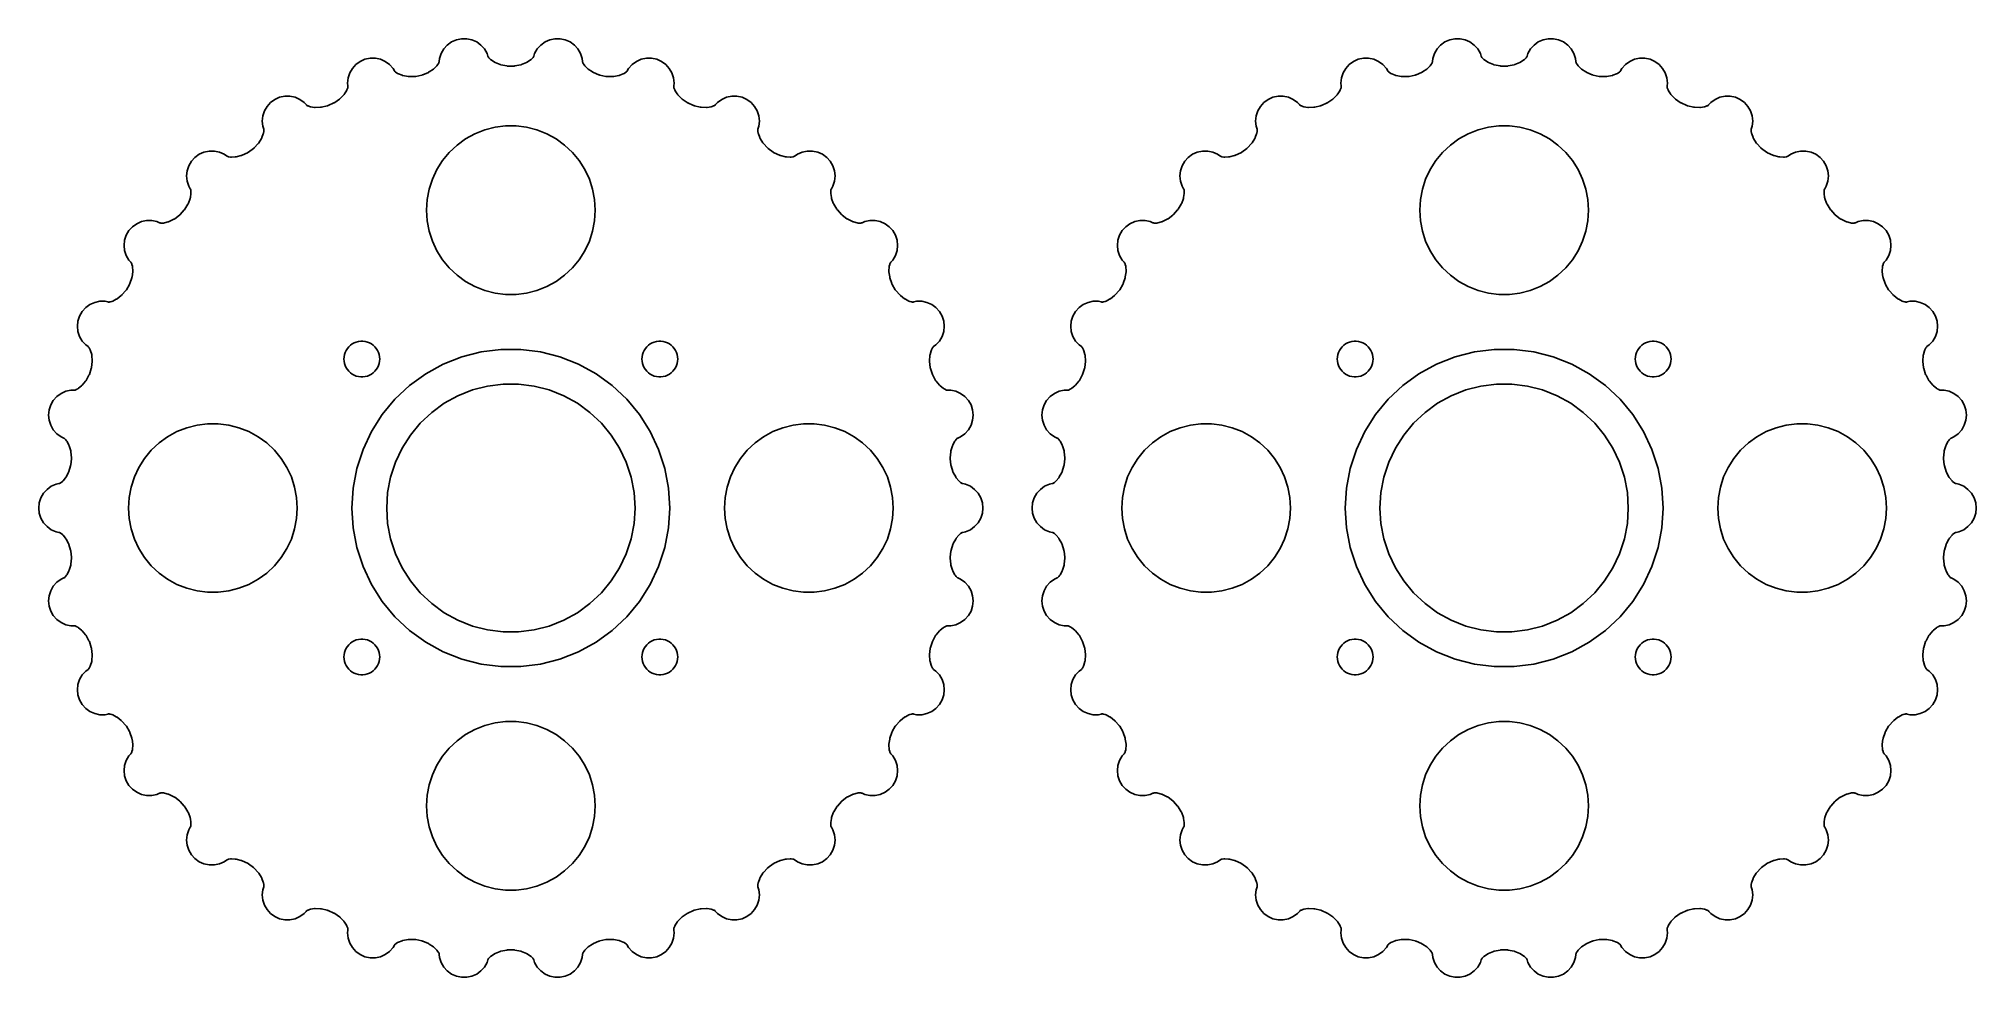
# Model space of a CAD drawing. Header units: metres. Extents: x -48 to 148, y -47 to 47.
import ezdxf

# ---------------------------------------------------------------- set-up
doc = ezdxf.new("R2010")
doc.units = ezdxf.units.M

msp = doc.modelspace()

# ---------------------------------------------------------------- linework, layer by layer
for p, q in [((-5.96735, 46.9422), (-6.39485, 46.6315)), ((-5.48477, 47.157), (-5.96735, 46.9422)), ((-4.96791, 47.2669), (-5.48477, 47.157)), ((-4.43961, 47.2669), (-4.96791, 47.2669)), ((-3.92285, 47.157), (-4.43961, 47.2669)), ((-3.44017, 46.9421), (-3.92285, 47.157)), ((-3.01273, 46.6316), (-3.44017, 46.9421)), ((3.44017, 46.9421), (3.01273, 46.6316)), ((3.92285, 47.157), (3.44017, 46.9421)), ((4.43961, 47.2669), (3.92285, 47.157)), ((4.96791, 47.2669), (4.43961, 47.2669)), ((5.48477, 47.157), (4.96791, 47.2669)), ((5.96735, 46.9422), (5.48477, 47.157)), ((6.39485, 46.6315), (5.96735, 46.9422)), ((94.0327, 46.9422), (93.6051, 46.6315)), ((94.5152, 47.157), (94.0327, 46.9422)), ((95.0321, 47.2669), (94.5152, 47.157)), ((95.5604, 47.2669), (95.0321, 47.2669)), ((96.0771, 47.157), (95.5604, 47.2669)), ((96.5598, 46.9421), (96.0771, 47.157)), ((96.9873, 46.6316), (96.5598, 46.9421)), ((103.44, 46.9421), (103.013, 46.6316)), ((103.923, 47.157), (103.44, 46.9421)), ((104.44, 47.2669), (103.923, 47.157)), ((104.968, 47.2669), (104.44, 47.2669)), ((105.485, 47.157), (104.968, 47.2669)), ((105.967, 46.9422), (105.485, 47.157)), ((106.395, 46.6315), (105.967, 46.9422)), ((-15.1693, 44.9862), (-15.5968, 44.6756)), ((-14.6867, 45.2011), (-15.1693, 44.9862)), ((-14.1699, 45.3109), (-14.6867, 45.2011)), ((-13.6416, 45.3109), (-14.1699, 45.3109)), ((-13.1248, 45.2011), (-13.6416, 45.3109)), ((-12.6421, 44.9862), (-13.1248, 45.2011)), ((-12.2147, 44.6757), (-12.6421, 44.9862)), ((-7.23505, 44.8654), (-7.26059, 44.808)), ((-7.2169, 44.9255), (-7.23505, 44.8654)), ((-7.20644, 44.9874), (-7.2169, 44.9255)), ((-7.1758, 45.2789), (-7.20644, 44.9874)), ((-7.01254, 45.7814), (-7.1758, 45.2789)), ((-6.74834, 46.239), (-7.01254, 45.7814)), ((-6.39485, 46.6315), (-6.74834, 46.239)), ((-2.65918, 46.2389), (-3.01273, 46.6316)), ((-2.395, 45.7814), (-2.65918, 46.2389)), ((-2.30444, 45.5026), (-2.395, 45.7814)), ((-2.28432, 45.4507), (-2.30444, 45.5026)), ((-2.25485, 45.3953), (-2.28432, 45.4507)), ((-2.21866, 45.3439), (-2.25485, 45.3953)), ((-2.17633, 45.2976), (-2.21866, 45.3439)), ((-2.05861, 45.1838), (-2.17633, 45.2976)), ((-1.98534, 45.1253), (-2.05861, 45.1838)), ((-1.6559, 44.9093), (-1.98534, 45.1253)), ((-1.62732, 44.8919), (-1.6559, 44.9093)), ((-1.5708, 44.8645), (-1.62732, 44.8919)), ((-1.08899, 44.6678), (-1.5708, 44.8645)), ((1.57083, 44.8646), (1.08902, 44.6678)), ((1.60135, 44.8782), (1.57083, 44.8646)), ((1.65591, 44.9093), (1.60135, 44.8782)), ((1.98534, 45.1253), (1.65591, 44.9093)), ((2.05861, 45.1838), (1.98534, 45.1253)), ((2.17632, 45.2975), (2.05861, 45.1838)), ((2.21419, 45.3384), (2.17632, 45.2975)), ((2.25108, 45.3892), (2.21419, 45.3384)), ((2.28134, 45.4442), (2.25108, 45.3892)), ((2.30444, 45.5026), (2.28134, 45.4442)), ((2.395, 45.7814), (2.30444, 45.5026)), ((2.65918, 46.2389), (2.395, 45.7814)), ((3.01273, 46.6316), (2.65918, 46.2389)), ((6.74834, 46.239), (6.39485, 46.6315)), ((7.01254, 45.7814), (6.74834, 46.239)), ((7.1758, 45.2789), (7.01254, 45.7814)), ((7.20644, 44.9874), (7.1758, 45.2789)), ((7.21533, 44.9324), (7.20644, 44.9874)), ((7.23262, 44.872), (7.21533, 44.9324)), ((7.25734, 44.8143), (7.23262, 44.872)), ((12.6421, 44.9862), (12.2147, 44.6757)), ((13.1248, 45.2011), (12.6421, 44.9862)), ((13.6416, 45.3109), (13.1248, 45.2011)), ((14.1699, 45.3109), (13.6416, 45.3109)), ((14.6867, 45.2011), (14.1699, 45.3109)), ((15.1693, 44.9862), (14.6867, 45.2011)), ((15.5968, 44.6756), (15.1693, 44.9862)), ((84.8307, 44.9862), (84.4032, 44.6756)), ((85.3133, 45.2011), (84.8307, 44.9862)), ((85.8301, 45.3109), (85.3133, 45.2011)), ((86.3584, 45.3109), (85.8301, 45.3109)), ((86.8752, 45.2011), (86.3584, 45.3109)), ((87.3579, 44.9862), (86.8752, 45.2011)), ((87.7853, 44.6757), (87.3579, 44.9862)), ((92.7674, 44.8721), (92.7427, 44.8144)), ((92.7847, 44.9324), (92.7674, 44.8721)), ((92.7936, 44.9874), (92.7847, 44.9324)), ((92.8242, 45.2789), (92.7936, 44.9874)), ((92.9875, 45.7814), (92.8242, 45.2789)), ((93.2517, 46.239), (92.9875, 45.7814)), ((93.6051, 46.6315), (93.2517, 46.239)), ((97.3408, 46.2389), (96.9873, 46.6316)), ((97.605, 45.7814), (97.3408, 46.2389)), ((97.6956, 45.5026), (97.605, 45.7814)), ((97.7187, 45.4442), (97.6956, 45.5026)), ((97.7489, 45.3892), (97.7187, 45.4442)), ((97.7858, 45.3384), (97.7489, 45.3892)), ((97.8237, 45.2975), (97.7858, 45.3384)), ((97.9414, 45.1838), (97.8237, 45.2975)), ((98.0147, 45.1253), (97.9414, 45.1838)), ((98.3441, 44.9093), (98.0147, 45.1253)), ((98.3987, 44.8782), (98.3441, 44.9093)), ((98.4292, 44.8646), (98.3987, 44.8782)), ((98.911, 44.6678), (98.4292, 44.8646)), ((101.571, 44.8645), (101.089, 44.6678)), ((101.627, 44.8919), (101.571, 44.8645)), ((101.656, 44.9093), (101.627, 44.8919)), ((101.985, 45.1253), (101.656, 44.9093)), ((102.059, 45.1838), (101.985, 45.1253)), ((102.176, 45.2976), (102.059, 45.1838)), ((102.219, 45.3439), (102.176, 45.2976)), ((102.255, 45.3953), (102.219, 45.3439)), ((102.284, 45.4507), (102.255, 45.3953)), ((102.304, 45.5026), (102.284, 45.4507)), ((102.395, 45.7814), (102.304, 45.5026)), ((102.659, 46.2389), (102.395, 45.7814)), ((103.013, 46.6316), (102.659, 46.2389)), ((106.748, 46.239), (106.395, 46.6315)), ((107.013, 45.7814), (106.748, 46.239)), ((107.176, 45.2789), (107.013, 45.7814)), ((107.206, 44.9874), (107.176, 45.2789)), ((107.217, 44.9255), (107.206, 44.9874)), ((107.235, 44.8654), (107.217, 44.9255)), ((107.261, 44.808), (107.235, 44.8654)), ((112.642, 44.9862), (112.215, 44.6757)), ((113.125, 45.2011), (112.642, 44.9862)), ((113.642, 45.3109), (113.125, 45.2011)), ((114.17, 45.3109), (113.642, 45.3109)), ((114.687, 45.2011), (114.17, 45.3109)), ((115.169, 44.9862), (114.687, 45.2011)), ((115.597, 44.6756), (115.169, 44.9862)), ((-16.3778, 43.323), (-16.433, 42.7975)), ((-16.2145, 43.8254), (-16.3778, 43.323)), ((-15.9503, 44.283), (-16.2145, 43.8254)), ((-15.5968, 44.6756), (-15.9503, 44.283)), ((-11.8612, 44.283), (-12.2147, 44.6757)), ((-11.7146, 44.0292), (-11.8612, 44.283)), ((-11.6841, 43.9826), (-11.7146, 44.0292)), ((-11.6438, 43.9345), (-11.6841, 43.9826)), ((-11.5977, 43.8918), (-11.6438, 43.9345)), ((-11.5467, 43.8552), (-11.5977, 43.8918)), ((-11.4079, 43.7684), (-11.5467, 43.8552)), ((-11.324, 43.7264), (-11.4079, 43.7684)), ((-10.9569, 43.5836), (-11.324, 43.7264)), ((-10.9253, 43.5726), (-10.9569, 43.5836)), ((-10.8643, 43.5576), (-10.9253, 43.5726)), ((-10.3521, 43.4653), (-10.8643, 43.5576)), ((-10.3185, 43.4604), (-10.3521, 43.4653)), ((-10.2558, 43.4574), (-10.3185, 43.4604)), ((-9.65721, 43.4666), (-10.2558, 43.4574)), ((-9.62306, 43.4683), (-9.65721, 43.4666)), ((-9.56094, 43.4775), (-9.62306, 43.4683)), ((-8.94951, 43.6075), (-9.56094, 43.4775)), ((-8.91635, 43.6157), (-8.94951, 43.6075)), ((-8.85718, 43.6367), (-8.91635, 43.6157)), ((-8.30658, 43.8717), (-8.85718, 43.6367)), ((-8.27576, 43.8861), (-8.30658, 43.8717)), ((-8.22171, 43.9181), (-8.27576, 43.8861)), ((-7.79134, 44.2108), (-8.22171, 43.9181)), ((-7.76433, 44.2305), (-7.79134, 44.2108)), ((-7.71741, 44.2722), (-7.76433, 44.2305)), ((-7.44008, 44.5519), (-7.71741, 44.2722)), ((-7.38057, 44.6245), (-7.44008, 44.5519)), ((-7.28909, 44.7602), (-7.38057, 44.6245)), ((-7.26059, 44.808), (-7.28909, 44.7602)), ((-1.05708, 44.656), (-1.08899, 44.6678)), ((-0.99635, 44.6401), (-1.05708, 44.656)), ((-0.40894, 44.5246), (-0.99635, 44.6401)), ((-0.3752, 44.5192), (-0.40894, 44.5246)), ((-0.31253, 44.5152), (-0.3752, 44.5192)), ((0.31255, 44.5152), (-0.31253, 44.5152)), ((0.34671, 44.5164), (0.31255, 44.5152)), ((0.40895, 44.5246), (0.34671, 44.5164)), ((0.99638, 44.6401), (0.40895, 44.5246)), ((1.02953, 44.6478), (0.99638, 44.6401)), ((1.08902, 44.6678), (1.02953, 44.6478)), ((7.28911, 44.7602), (7.25734, 44.8143)), ((7.3806, 44.6245), (7.28911, 44.7602)), ((7.44012, 44.5519), (7.3806, 44.6245)), ((7.71747, 44.2722), (7.44012, 44.5519)), ((7.74178, 44.2493), (7.71747, 44.2722)), ((7.79137, 44.2108), (7.74178, 44.2493)), ((8.22174, 43.9181), (7.79137, 44.2108)), ((8.2505, 43.8999), (8.22174, 43.9181)), ((8.30659, 43.8717), (8.2505, 43.8999)), ((8.85718, 43.6367), (8.30659, 43.8717)), ((8.88905, 43.6243), (8.85718, 43.6367)), ((8.94952, 43.6075), (8.88905, 43.6243)), ((9.56096, 43.4775), (8.94952, 43.6075)), ((9.5946, 43.4715), (9.56096, 43.4775)), ((9.65721, 43.4666), (9.5946, 43.4715)), ((10.2558, 43.4574), (9.65721, 43.4666)), ((10.2898, 43.458), (10.2558, 43.4574)), ((10.3522, 43.4653), (10.2898, 43.458)), ((10.8644, 43.5576), (10.3522, 43.4653)), ((10.897, 43.5646), (10.8644, 43.5576)), ((10.9569, 43.5836), (10.897, 43.5646)), ((11.324, 43.7264), (10.9569, 43.5836)), ((11.4079, 43.7684), (11.324, 43.7264)), ((11.5467, 43.8552), (11.4079, 43.7684)), ((11.5922, 43.8873), (11.5467, 43.8552)), ((11.6388, 43.9293), (11.5922, 43.8873)), ((11.6799, 43.9769), (11.6388, 43.9293)), ((11.7146, 44.0291), (11.6799, 43.9769)), ((11.8612, 44.283), (11.7146, 44.0291)), ((12.2147, 44.6757), (11.8612, 44.283)), ((15.9503, 44.283), (15.5968, 44.6756)), ((16.2145, 43.8254), (15.9503, 44.283)), ((16.3778, 43.323), (16.2145, 43.8254)), ((16.433, 42.7975), (16.3778, 43.323)), ((83.6222, 43.323), (83.567, 42.7975)), ((83.7855, 43.8254), (83.6222, 43.323)), ((84.0497, 44.283), (83.7855, 43.8254)), ((84.4032, 44.6756), (84.0497, 44.283)), ((88.1388, 44.283), (87.7853, 44.6757)), ((88.2854, 44.0291), (88.1388, 44.283)), ((88.3201, 43.9769), (88.2854, 44.0291)), ((88.3612, 43.9293), (88.3201, 43.9769)), ((88.4078, 43.8873), (88.3612, 43.9293)), ((88.4533, 43.8552), (88.4078, 43.8873)), ((88.5921, 43.7684), (88.4533, 43.8552)), ((88.676, 43.7264), (88.5921, 43.7684)), ((89.0431, 43.5836), (88.676, 43.7264)), ((89.103, 43.5646), (89.0431, 43.5836)), ((89.1356, 43.5576), (89.103, 43.5646)), ((89.6478, 43.4653), (89.1356, 43.5576)), ((89.7102, 43.458), (89.6478, 43.4653)), ((89.7442, 43.4574), (89.7102, 43.458)), ((90.3428, 43.4666), (89.7442, 43.4574)), ((90.4054, 43.4715), (90.3428, 43.4666)), ((90.439, 43.4775), (90.4054, 43.4715)), ((91.0505, 43.6075), (90.439, 43.4775)), ((91.1109, 43.6243), (91.0505, 43.6075)), ((91.1428, 43.6367), (91.1109, 43.6243)), ((91.6934, 43.8717), (91.1428, 43.6367)), ((91.7495, 43.8999), (91.6934, 43.8717)), ((91.7783, 43.9181), (91.7495, 43.8999)), ((92.2086, 44.2108), (91.7783, 43.9181)), ((92.2582, 44.2493), (92.2086, 44.2108)), ((92.2825, 44.2722), (92.2582, 44.2493)), ((92.5599, 44.5519), (92.2825, 44.2722)), ((92.6194, 44.6245), (92.5599, 44.5519)), ((92.7109, 44.7602), (92.6194, 44.6245)), ((92.7427, 44.8144), (92.7109, 44.7602)), ((98.9705, 44.6478), (98.911, 44.6678)), ((99.0036, 44.6401), (98.9705, 44.6478)), ((99.591, 44.5246), (99.0036, 44.6401)), ((99.6533, 44.5164), (99.591, 44.5246)), ((99.6875, 44.5152), (99.6533, 44.5164)), ((100.313, 44.5152), (99.6875, 44.5152)), ((100.375, 44.5192), (100.313, 44.5152)), ((100.409, 44.5246), (100.375, 44.5192)), ((100.996, 44.6401), (100.409, 44.5246)), ((101.057, 44.656), (100.996, 44.6401)), ((101.089, 44.6678), (101.057, 44.656)), ((107.289, 44.7602), (107.261, 44.808)), ((107.381, 44.6245), (107.289, 44.7602)), ((107.44, 44.5519), (107.381, 44.6245)), ((107.717, 44.2722), (107.44, 44.5519)), ((107.764, 44.2305), (107.717, 44.2722)), ((107.791, 44.2108), (107.764, 44.2305)), ((108.222, 43.9181), (107.791, 44.2108)), ((108.276, 43.8861), (108.222, 43.9181)), ((108.307, 43.8717), (108.276, 43.8861)), ((108.857, 43.6367), (108.307, 43.8717)), ((108.916, 43.6157), (108.857, 43.6367)), ((108.95, 43.6075), (108.916, 43.6157)), ((109.561, 43.4775), (108.95, 43.6075)), ((109.623, 43.4683), (109.561, 43.4775)), ((109.657, 43.4666), (109.623, 43.4683)), ((110.256, 43.4574), (109.657, 43.4666)), ((110.319, 43.4604), (110.256, 43.4574)), ((110.352, 43.4653), (110.319, 43.4604)), ((110.864, 43.5576), (110.352, 43.4653)), ((110.925, 43.5726), (110.864, 43.5576)), ((110.957, 43.5836), (110.925, 43.5726)), ((111.324, 43.7264), (110.957, 43.5836)), ((111.408, 43.7684), (111.324, 43.7264)), ((111.547, 43.8552), (111.408, 43.7684)), ((111.598, 43.8918), (111.547, 43.8552)), ((111.644, 43.9345), (111.598, 43.8918)), ((111.684, 43.9826), (111.644, 43.9345)), ((111.715, 44.0292), (111.684, 43.9826)), ((111.861, 44.283), (111.715, 44.0292)), ((112.215, 44.6757), (111.861, 44.283)), ((115.95, 44.283), (115.597, 44.6756)), ((116.215, 43.8254), (115.95, 44.283)), ((116.378, 43.323), (116.215, 43.8254)), ((116.433, 42.7975), (116.378, 43.323)), ((-23.7636, 41.1598), (-24.191, 40.8493)), ((-23.281, 41.3747), (-23.7636, 41.1598)), ((-22.7642, 41.4845), (-23.281, 41.3747)), ((-22.2358, 41.4845), (-22.7642, 41.4845)), ((-21.719, 41.3747), (-22.2358, 41.4845)), ((-21.2364, 41.1598), (-21.719, 41.3747)), ((-20.809, 40.8493), (-21.2364, 41.1598)), ((-17.2465, 41.186), (-17.7362, 40.8416)), ((-17.2193, 41.2065), (-17.2465, 41.186)), ((-17.1731, 41.249), (-17.2193, 41.2065)), ((-16.813, 41.6248), (-17.1731, 41.249)), ((-16.7907, 41.6496), (-16.813, 41.6248)), ((-16.7535, 41.7002), (-16.7907, 41.6496)), ((-16.5404, 42.0315), (-16.7535, 41.7002)), ((-16.4973, 42.1148), (-16.5404, 42.0315)), ((-16.436, 42.2665), (-16.4973, 42.1148)), ((-16.418, 42.3193), (-16.436, 42.2665)), ((-16.433, 42.7975), (-16.4024, 42.506)), ((-16.405, 42.3807), (-16.418, 42.3193)), ((-16.3997, 42.4433), (-16.405, 42.3807)), ((-16.4024, 42.506), (-16.3997, 42.4433)), ((16.3996, 42.4503), (16.4024, 42.506)), ((16.404, 42.3877), (16.3996, 42.4503)), ((16.4024, 42.506), (16.433, 42.7975)), ((16.4162, 42.3261), (16.404, 42.3877)), ((16.436, 42.2665), (16.4162, 42.3261)), ((16.4973, 42.1148), (16.436, 42.2665)), ((16.5404, 42.0315), (16.4973, 42.1148)), ((16.7535, 41.7002), (16.5404, 42.0315)), ((16.7725, 41.6727), (16.7535, 41.7002)), ((16.813, 41.6247), (16.7725, 41.6727)), ((17.1732, 41.249), (16.813, 41.6247)), ((17.1975, 41.2253), (17.1732, 41.249)), ((17.2465, 41.186), (17.1975, 41.2253)), ((17.7362, 40.8416), (17.2465, 41.186)), ((21.2364, 41.1598), (20.809, 40.8493)), ((21.719, 41.3747), (21.2364, 41.1598)), ((22.2358, 41.4845), (21.719, 41.3747)), ((22.7642, 41.4845), (22.2358, 41.4845)), ((23.281, 41.3747), (22.7642, 41.4845)), ((23.7636, 41.1598), (23.281, 41.3747)), ((24.191, 40.8493), (23.7636, 41.1598)), ((76.2364, 41.1598), (75.809, 40.8493)), ((76.719, 41.3747), (76.2364, 41.1598)), ((77.2358, 41.4845), (76.719, 41.3747)), ((77.7642, 41.4845), (77.2358, 41.4845)), ((78.281, 41.3747), (77.7642, 41.4845)), ((78.7636, 41.1598), (78.281, 41.3747)), ((79.191, 40.8493), (78.7636, 41.1598)), ((82.7535, 41.186), (82.2638, 40.8416)), ((82.8025, 41.2253), (82.7535, 41.186)), ((82.8268, 41.249), (82.8025, 41.2253)), ((83.187, 41.6247), (82.8268, 41.249)), ((83.2275, 41.6727), (83.187, 41.6247)), ((83.2465, 41.7002), (83.2275, 41.6727)), ((83.4596, 42.0315), (83.2465, 41.7002)), ((83.5027, 42.1148), (83.4596, 42.0315)), ((83.564, 42.2665), (83.5027, 42.1148)), ((83.5838, 42.3261), (83.564, 42.2665)), ((83.567, 42.7975), (83.5976, 42.506)), ((83.596, 42.3877), (83.5838, 42.3261)), ((83.6004, 42.4503), (83.596, 42.3877)), ((83.5976, 42.506), (83.6004, 42.4503)), ((116.4, 42.4433), (116.402, 42.506)), ((116.405, 42.3807), (116.4, 42.4433)), ((116.402, 42.506), (116.433, 42.7975)), ((116.418, 42.3193), (116.405, 42.3807)), ((116.436, 42.2665), (116.418, 42.3193)), ((116.497, 42.1148), (116.436, 42.2665)), ((116.54, 42.0315), (116.497, 42.1148)), ((116.753, 41.7002), (116.54, 42.0315)), ((116.791, 41.6496), (116.753, 41.7002)), ((116.813, 41.6248), (116.791, 41.6496)), ((117.173, 41.249), (116.813, 41.6248)), ((117.219, 41.2065), (117.173, 41.249)), ((117.247, 41.186), (117.219, 41.2065)), ((117.736, 40.8416), (117.247, 41.186)), ((121.236, 41.1598), (120.809, 40.8493)), ((121.719, 41.3747), (121.236, 41.1598)), ((122.236, 41.4845), (121.719, 41.3747)), ((122.764, 41.4845), (122.236, 41.4845)), ((123.281, 41.3747), (122.764, 41.4845)), ((123.764, 41.1598), (123.281, 41.3747)), ((124.191, 40.8493), (123.764, 41.1598)), ((-24.972, 39.4966), (-25.0272, 38.9711)), ((-24.8087, 39.9991), (-24.972, 39.4966)), ((-24.5446, 40.4566), (-24.8087, 39.9991)), ((-24.191, 40.8493), (-24.5446, 40.4566)), ((-20.6128, 40.6314), (-20.809, 40.8493)), ((-20.5733, 40.5921), (-20.6128, 40.6314)), ((-20.5238, 40.5535), (-20.5733, 40.5921)), ((-20.4699, 40.5213), (-20.5238, 40.5535)), ((-20.4123, 40.4962), (-20.4699, 40.5213)), ((-20.2585, 40.4402), (-20.4123, 40.4962)), ((-20.1678, 40.4165), (-20.2585, 40.4402)), ((-19.779, 40.3532), (-20.1678, 40.4165)), ((-19.7458, 40.3489), (-19.779, 40.3532)), ((-19.6831, 40.3469), (-19.7458, 40.3489)), ((-19.1629, 40.3631), (-19.6831, 40.3469)), ((-19.129, 40.3653), (-19.1629, 40.3631)), ((-19.067, 40.3755), (-19.129, 40.3653)), ((-18.4834, 40.5089), (-19.067, 40.3755)), ((-18.4503, 40.5177), (-18.4834, 40.5089)), ((-18.3915, 40.5396), (-18.4503, 40.5177)), ((-17.8204, 40.7938), (-18.3915, 40.5396)), ((-17.7897, 40.8088), (-17.8204, 40.7938)), ((-17.7362, 40.8416), (-17.7897, 40.8088)), ((17.7648, 40.8229), (17.7362, 40.8416)), ((17.8205, 40.7938), (17.7648, 40.8229)), ((18.3915, 40.5396), (17.8205, 40.7938)), ((18.4232, 40.5268), (18.3915, 40.5396)), ((18.4834, 40.5089), (18.4232, 40.5268)), ((19.067, 40.3755), (18.4834, 40.5089)), ((19.1004, 40.369), (19.067, 40.3755)), ((19.1629, 40.3631), (19.1004, 40.369)), ((19.6831, 40.3469), (19.1629, 40.3631)), ((19.7165, 40.347), (19.6831, 40.3469)), ((19.779, 40.3532), (19.7165, 40.347)), ((20.1678, 40.4165), (19.779, 40.3532)), ((20.2586, 40.4402), (20.1678, 40.4165)), ((20.4124, 40.4962), (20.2586, 40.4402)), ((20.4635, 40.5181), (20.4124, 40.4962)), ((20.5179, 40.5495), (20.4635, 40.5181)), ((20.5679, 40.5875), (20.5179, 40.5495)), ((20.6128, 40.6314), (20.5679, 40.5875)), ((20.809, 40.8493), (20.6128, 40.6314)), ((24.5446, 40.4566), (24.191, 40.8493)), ((24.8087, 39.9991), (24.5446, 40.4566)), ((24.972, 39.4966), (24.8087, 39.9991)), ((25.0272, 38.9711), (24.972, 39.4966)), ((75.028, 39.4966), (74.9728, 38.9711)), ((75.1913, 39.9991), (75.028, 39.4966)), ((75.4554, 40.4566), (75.1913, 39.9991)), ((75.809, 40.8493), (75.4554, 40.4566)), ((79.3872, 40.6314), (79.191, 40.8493)), ((79.4321, 40.5875), (79.3872, 40.6314)), ((79.4821, 40.5495), (79.4321, 40.5875)), ((79.5365, 40.5181), (79.4821, 40.5495)), ((79.5876, 40.4962), (79.5365, 40.5181)), ((79.7414, 40.4402), (79.5876, 40.4962)), ((79.8322, 40.4165), (79.7414, 40.4402)), ((80.221, 40.3532), (79.8322, 40.4165)), ((80.2835, 40.347), (80.221, 40.3532)), ((80.3169, 40.3469), (80.2835, 40.347)), ((80.8371, 40.3631), (80.3169, 40.3469)), ((80.8996, 40.369), (80.8371, 40.3631)), ((80.933, 40.3755), (80.8996, 40.369)), ((81.5166, 40.5089), (80.933, 40.3755)), ((81.5768, 40.5268), (81.5166, 40.5089)), ((81.6085, 40.5396), (81.5768, 40.5268)), ((82.1795, 40.7938), (81.6085, 40.5396)), ((82.2352, 40.8229), (82.1795, 40.7938)), ((82.2638, 40.8416), (82.2352, 40.8229)), ((117.79, 40.8088), (117.736, 40.8416)), ((117.82, 40.7938), (117.79, 40.8088)), ((118.391, 40.5396), (117.82, 40.7938)), ((118.45, 40.5177), (118.391, 40.5396)), ((118.483, 40.5089), (118.45, 40.5177)), ((119.067, 40.3755), (118.483, 40.5089)), ((119.129, 40.3653), (119.067, 40.3755)), ((119.163, 40.3631), (119.129, 40.3653)), ((119.683, 40.3469), (119.163, 40.3631)), ((119.746, 40.3489), (119.683, 40.3469)), ((119.779, 40.3532), (119.746, 40.3489)), ((120.168, 40.4165), (119.779, 40.3532)), ((120.259, 40.4402), (120.168, 40.4165)), ((120.412, 40.4962), (120.259, 40.4402)), ((120.47, 40.5213), (120.412, 40.4962)), ((120.524, 40.5535), (120.47, 40.5213)), ((120.573, 40.5921), (120.524, 40.5535)), ((120.613, 40.6314), (120.573, 40.5921)), ((120.809, 40.8493), (120.613, 40.6314)), ((124.545, 40.4566), (124.191, 40.8493)), ((124.809, 39.9991), (124.545, 40.4566)), ((124.972, 39.4966), (124.809, 39.9991)), ((125.027, 38.9711), (124.972, 39.4966)), ((-25.0999, 37.2195), (-25.374, 36.7771)), ((-25.0832, 37.2485), (-25.0999, 37.2195)), ((-25.0573, 37.3057), (-25.0832, 37.2485)), ((-24.9178, 37.6741), (-25.0573, 37.3057)), ((-25.0272, 38.9711), (-24.972, 38.4457)), ((-24.972, 38.4457), (-24.8814, 38.1669)), ((-24.8929, 37.7645), (-24.9178, 37.6741)), ((-24.8645, 37.9257), (-24.8929, 37.7645)), ((-24.8814, 38.1669), (-24.8658, 38.1061)), ((-24.8658, 38.1061), (-24.8579, 38.0438)), ((-24.8579, 37.981), (-24.8645, 37.9257)), ((-24.8579, 38.0438), (-24.8579, 37.981)), ((-5.41809, 36.5494), (-4.55452, 37.1768)), ((-4.55452, 37.1768), (-3.61911, 37.691)), ((-3.61911, 37.691), (-2.62663, 38.084)), ((-2.62663, 38.084), (-1.59273, 38.3494)), ((-1.59273, 38.3494), (-0.53371, 38.4832)), ((-0.53371, 38.4832), (0.53371, 38.4832)), ((0.53371, 38.4832), (1.59273, 38.3494)), ((1.59273, 38.3494), (2.62663, 38.084)), ((2.62663, 38.084), (3.61911, 37.691)), ((3.61911, 37.691), (4.55452, 37.1768)), ((4.55452, 37.1768), (5.41809, 36.5494)), ((24.8575, 37.9881), (24.8584, 38.0508)), ((24.8645, 37.9257), (24.8575, 37.9881)), ((24.8584, 38.0508), (24.8672, 38.113)), ((24.8929, 37.7645), (24.8645, 37.9257)), ((24.8672, 38.113), (24.8814, 38.1669)), ((24.8814, 38.1669), (24.972, 38.4457)), ((24.9178, 37.6741), (24.8929, 37.7645)), ((25.0574, 37.3057), (24.9178, 37.6741)), ((24.972, 38.4457), (25.0272, 38.9711)), ((25.0703, 37.2748), (25.0574, 37.3057)), ((25.0999, 37.2195), (25.0703, 37.2748)), ((25.374, 36.7771), (25.0999, 37.2195)), ((74.9001, 37.2195), (74.626, 36.7771)), ((74.9297, 37.2748), (74.9001, 37.2195)), ((74.9426, 37.3057), (74.9297, 37.2748)), ((75.0822, 37.6741), (74.9426, 37.3057)), ((74.9728, 38.9711), (75.028, 38.4457)), ((75.028, 38.4457), (75.1186, 38.1669)), ((75.1071, 37.7645), (75.0822, 37.6741)), ((75.1355, 37.9257), (75.1071, 37.7645)), ((75.1186, 38.1669), (75.1328, 38.113)), ((75.1328, 38.113), (75.1416, 38.0508)), ((75.1425, 37.9881), (75.1355, 37.9257)), ((75.1416, 38.0508), (75.1425, 37.9881)), ((94.5819, 36.5494), (95.4455, 37.1768)), ((95.4455, 37.1768), (96.3809, 37.691)), ((96.3809, 37.691), (97.3734, 38.084)), ((97.3734, 38.084), (98.4073, 38.3494)), ((98.4073, 38.3494), (99.4663, 38.4832)), ((99.4663, 38.4832), (100.534, 38.4832)), ((100.534, 38.4832), (101.593, 38.3494)), ((101.593, 38.3494), (102.627, 38.084)), ((102.627, 38.084), (103.619, 37.691)), ((103.619, 37.691), (104.555, 37.1768)), ((104.555, 37.1768), (105.418, 36.5494)), ((124.858, 38.0438), (124.866, 38.1061)), ((124.858, 37.981), (124.858, 38.0438)), ((124.865, 37.9257), (124.858, 37.981)), ((124.893, 37.7645), (124.865, 37.9257)), ((124.866, 38.1061), (124.881, 38.1669)), ((124.881, 38.1669), (124.972, 38.4457)), ((124.918, 37.6741), (124.893, 37.7645)), ((125.057, 37.3057), (124.918, 37.6741)), ((124.972, 38.4457), (125.027, 38.9711)), ((125.083, 37.2485), (125.057, 37.3057)), ((125.1, 37.2195), (125.083, 37.2485)), ((125.374, 36.7771), (125.1, 37.2195)), ((-31.8019, 35.3196), (-32.1555, 34.927)), ((-31.3745, 35.6301), (-31.8019, 35.3196)), ((-30.8918, 35.845), (-31.3745, 35.6301)), ((-30.375, 35.9549), (-30.8918, 35.845)), ((-29.8467, 35.9549), (-30.375, 35.9549)), ((-29.3299, 35.8451), (-29.8467, 35.9549)), ((-28.8472, 35.6301), (-29.3299, 35.8451)), ((-28.6101, 35.4579), (-28.8472, 35.6301)), ((-28.5633, 35.4277), (-28.6101, 35.4579)), ((-28.5069, 35.4001), (-28.5633, 35.4277)), ((-28.4474, 35.3799), (-28.5069, 35.4001)), ((-28.3859, 35.3673), (-28.4474, 35.3799)), ((-28.2238, 35.3445), (-28.3859, 35.3673)), ((-28.1301, 35.3401), (-28.2238, 35.3445)), ((-27.7367, 35.3591), (-28.1301, 35.3401)), ((-27.7033, 35.3618), (-27.7367, 35.3591)), ((-27.6415, 35.3729), (-27.7033, 35.3618)), ((-27.1361, 35.4969), (-27.6415, 35.3729)), ((-27.1034, 35.5061), (-27.1361, 35.4969)), ((-27.0449, 35.5289), (-27.1034, 35.5061)), ((-26.5018, 35.7808), (-27.0449, 35.5289)), ((-26.4713, 35.7962), (-26.5018, 35.7808)), ((-26.4182, 35.8299), (-26.4713, 35.7962)), ((-25.9125, 36.1973), (-26.4182, 35.8299)), ((-25.8856, 36.2183), (-25.9125, 36.1973)), ((-25.8401, 36.2616), (-25.8856, 36.2183)), ((-25.4327, 36.7002), (-25.8401, 36.2616)), ((-25.4104, 36.7259), (-25.4327, 36.7002)), ((-25.374, 36.7771), (-25.4104, 36.7259)), ((-6.87663, 34.9962), (-6.19623, 35.8186)), ((-6.19623, 35.8186), (-5.41809, 36.5494)), ((5.41809, 36.5494), (6.19623, 35.8186)), ((6.19623, 35.8186), (6.87663, 34.9962)), ((25.3929, 36.7488), (25.374, 36.7771)), ((25.4327, 36.7002), (25.3929, 36.7488)), ((25.8401, 36.2616), (25.4327, 36.7002)), ((25.8642, 36.2373), (25.8401, 36.2616)), ((25.9126, 36.1973), (25.8642, 36.2373)), ((26.4183, 35.8299), (25.9126, 36.1973)), ((26.4466, 35.8108), (26.4183, 35.8299)), ((26.5018, 35.7808), (26.4466, 35.8108)), ((27.0449, 35.5289), (26.5018, 35.7808)), ((27.0762, 35.5156), (27.0449, 35.5289)), ((27.1361, 35.4969), (27.0762, 35.5156)), ((27.6416, 35.3729), (27.1361, 35.4969)), ((27.6743, 35.366), (27.6416, 35.3729)), ((27.7367, 35.3591), (27.6743, 35.366)), ((28.1301, 35.3401), (27.7367, 35.3591)), ((28.2239, 35.3444), (28.1301, 35.3401)), ((28.3859, 35.3673), (28.2239, 35.3444)), ((28.4405, 35.3781), (28.3859, 35.3673)), ((28.5003, 35.3975), (28.4405, 35.3781)), ((28.5571, 35.4242), (28.5003, 35.3975)), ((28.6101, 35.4579), (28.5571, 35.4242)), ((28.8473, 35.6302), (28.6101, 35.4579)), ((29.3299, 35.8451), (28.8473, 35.6302)), ((29.8467, 35.9549), (29.3299, 35.8451)), ((30.375, 35.9549), (29.8467, 35.9549)), ((30.8918, 35.845), (30.375, 35.9549)), ((31.3745, 35.6301), (30.8918, 35.845)), ((31.8019, 35.3196), (31.3745, 35.6301)), ((32.1555, 34.927), (31.8019, 35.3196)), ((68.1981, 35.3196), (67.8445, 34.927)), ((68.6255, 35.6301), (68.1981, 35.3196)), ((69.1082, 35.845), (68.6255, 35.6301)), ((69.625, 35.9549), (69.1082, 35.845)), ((70.1533, 35.9549), (69.625, 35.9549)), ((70.6701, 35.8451), (70.1533, 35.9549)), ((71.1527, 35.6302), (70.6701, 35.8451)), ((71.3899, 35.4579), (71.1527, 35.6302)), ((71.4429, 35.4242), (71.3899, 35.4579)), ((71.4997, 35.3975), (71.4429, 35.4242)), ((71.5595, 35.3781), (71.4997, 35.3975)), ((71.6141, 35.3673), (71.5595, 35.3781)), ((71.7761, 35.3444), (71.6141, 35.3673)), ((71.8699, 35.3401), (71.7761, 35.3444)), ((72.2633, 35.3591), (71.8699, 35.3401)), ((72.3257, 35.366), (72.2633, 35.3591)), ((72.3584, 35.3729), (72.3257, 35.366)), ((72.8639, 35.4969), (72.3584, 35.3729)), ((72.9238, 35.5156), (72.8639, 35.4969)), ((72.9551, 35.5289), (72.9238, 35.5156)), ((73.4982, 35.7808), (72.9551, 35.5289)), ((73.5534, 35.8108), (73.4982, 35.7808)), ((73.5817, 35.8299), (73.5534, 35.8108)), ((74.0874, 36.1973), (73.5817, 35.8299)), ((74.1358, 36.2373), (74.0874, 36.1973)), ((74.1599, 36.2616), (74.1358, 36.2373)), ((74.5673, 36.7002), (74.1599, 36.2616)), ((74.6071, 36.7488), (74.5673, 36.7002)), ((74.626, 36.7771), (74.6071, 36.7488)), ((93.1234, 34.9962), (93.8038, 35.8186)), ((93.8038, 35.8186), (94.5819, 36.5494)), ((105.418, 36.5494), (106.196, 35.8186)), ((106.196, 35.8186), (106.877, 34.9962)), ((125.41, 36.7259), (125.374, 36.7771)), ((125.433, 36.7002), (125.41, 36.7259)), ((125.84, 36.2616), (125.433, 36.7002)), ((125.886, 36.2183), (125.84, 36.2616)), ((125.913, 36.1973), (125.886, 36.2183)), ((126.418, 35.8299), (125.913, 36.1973)), ((126.471, 35.7962), (126.418, 35.8299)), ((126.502, 35.7808), (126.471, 35.7962)), ((127.045, 35.5289), (126.502, 35.7808)), ((127.103, 35.5061), (127.045, 35.5289)), ((127.136, 35.4969), (127.103, 35.5061)), ((127.642, 35.3729), (127.136, 35.4969)), ((127.703, 35.3618), (127.642, 35.3729)), ((127.737, 35.3591), (127.703, 35.3618)), ((128.13, 35.3401), (127.737, 35.3591)), ((128.224, 35.3445), (128.13, 35.3401)), ((128.386, 35.3673), (128.224, 35.3445)), ((128.447, 35.3799), (128.386, 35.3673)), ((128.507, 35.4001), (128.447, 35.3799)), ((128.563, 35.4277), (128.507, 35.4001)), ((128.61, 35.4579), (128.563, 35.4277)), ((128.847, 35.6301), (128.61, 35.4579)), ((129.33, 35.8451), (128.847, 35.6301)), ((129.847, 35.9549), (129.33, 35.8451)), ((130.375, 35.9549), (129.847, 35.9549)), ((130.892, 35.845), (130.375, 35.9549)), ((131.375, 35.6301), (130.892, 35.845)), ((131.802, 35.3196), (131.375, 35.6301)), ((132.155, 34.927), (131.802, 35.3196)), ((-32.5829, 33.967), (-32.6381, 33.4415)), ((-32.6381, 33.4415), (-32.5829, 32.916)), ((-32.4196, 34.4694), (-32.5829, 33.967)), ((-32.1555, 34.927), (-32.4196, 34.4694)), ((-7.90309, 33.1291), (-7.44859, 34.0949)), ((-7.44859, 34.0949), (-6.87663, 34.9962)), ((6.87663, 34.9962), (7.44859, 34.0949)), ((7.44859, 34.0949), (7.90309, 33.1291)), ((32.4196, 34.4694), (32.1555, 34.927)), ((32.5829, 33.967), (32.4196, 34.4694)), ((32.6381, 33.4415), (32.5829, 33.967)), ((32.5829, 32.916), (32.6381, 33.4415)), ((67.4171, 33.967), (67.3619, 33.4415)), ((67.3619, 33.4415), (67.4171, 32.916)), ((67.5804, 34.4694), (67.4171, 33.967)), ((67.8445, 34.927), (67.5804, 34.4694)), ((92.0969, 33.1291), (92.5514, 34.0949)), ((92.5514, 34.0949), (93.1234, 34.9962)), ((106.877, 34.9962), (107.449, 34.0949)), ((107.449, 34.0949), (107.903, 33.1291)), ((132.42, 34.4694), (132.155, 34.927)), ((132.583, 33.967), (132.42, 34.4694)), ((132.638, 33.4415), (132.583, 33.967)), ((132.583, 32.916), (132.638, 33.4415)), ((-32.5829, 32.916), (-32.4196, 32.4136)), ((-32.4196, 32.4136), (-32.2731, 32.1597)), ((-32.2795, 31.2194), (-32.2898, 31.1876)), ((-32.2661, 31.2808), (-32.2795, 31.2194)), ((-32.2731, 32.1597), (-32.2451, 32.1035)), ((-32.2061, 31.6701), (-32.2661, 31.2808)), ((-32.2451, 32.1035), (-32.2245, 32.0442)), ((-32.2245, 32.0442), (-32.2114, 31.9828)), ((-32.2114, 31.9828), (-32.2064, 31.9273)), ((-32.2064, 31.9273), (-32.2006, 31.7637)), ((-32.2006, 31.7637), (-32.2061, 31.6701)), ((-8.43297, 31.0653), (-8.23296, 32.1139)), ((-8.23296, 32.1139), (-7.90309, 33.1291)), ((7.90309, 33.1291), (8.23296, 32.1139)), ((8.23296, 32.1139), (8.43297, 31.0653)), ((32.2006, 31.7637), (32.2064, 31.9273)), ((32.2061, 31.6701), (32.2006, 31.7637)), ((32.2661, 31.2807), (32.2061, 31.6701)), ((32.2064, 31.9273), (32.2125, 31.9898)), ((32.2125, 31.9898), (32.2264, 32.051)), ((32.2264, 32.051), (32.2479, 32.11)), ((32.2479, 32.11), (32.2731, 32.1597)), ((32.2723, 31.2479), (32.2661, 31.2807)), ((32.2898, 31.1876), (32.2723, 31.2479)), ((32.2731, 32.1597), (32.4196, 32.4136)), ((32.4196, 32.4136), (32.5829, 32.916)), ((67.4171, 32.916), (67.5804, 32.4136)), ((67.5804, 32.4136), (67.7269, 32.1597)), ((67.7277, 31.2479), (67.7102, 31.1876)), ((67.7269, 32.1597), (67.7521, 32.11)), ((67.7339, 31.2807), (67.7277, 31.2479)), ((67.7939, 31.6701), (67.7339, 31.2807)), ((67.7521, 32.11), (67.7736, 32.051)), ((67.7736, 32.051), (67.7875, 31.9898)), ((67.7875, 31.9898), (67.7936, 31.9273)), ((67.7936, 31.9273), (67.7994, 31.7637)), ((67.7994, 31.7637), (67.7939, 31.6701)), ((91.567, 31.0653), (91.767, 32.1139)), ((91.767, 32.1139), (92.0969, 33.1291)), ((107.903, 33.1291), (108.233, 32.1139)), ((108.233, 32.1139), (108.433, 31.0653)), ((132.201, 31.7637), (132.206, 31.9273)), ((132.206, 31.6701), (132.201, 31.7637)), ((132.206, 31.9273), (132.211, 31.9828)), ((132.266, 31.2808), (132.206, 31.6701)), ((132.211, 31.9828), (132.224, 32.0442)), ((132.224, 32.0442), (132.245, 32.1035)), ((132.245, 32.1035), (132.273, 32.1597)), ((132.28, 31.2194), (132.266, 31.2808)), ((132.273, 32.1597), (132.42, 32.4136)), ((132.29, 31.1876), (132.28, 31.2194)), ((132.42, 32.4136), (132.583, 32.916)), ((-33.3619, 29.4889), (-33.8407, 29.1296)), ((-33.3353, 29.5103), (-33.3619, 29.4889)), ((-33.2904, 29.5542), (-33.3353, 29.5103)), ((-32.8721, 30.0188), (-33.2904, 29.5542)), ((-32.8502, 30.0449), (-32.8721, 30.0188)), ((-32.8146, 30.0967), (-32.8502, 30.0449)), ((-32.5073, 30.6105), (-32.8146, 30.0967)), ((-32.4908, 30.6403), (-32.5073, 30.6105)), ((-32.4659, 30.6979), (-32.4908, 30.6403)), ((-32.2898, 31.1876), (-32.4659, 30.6979)), ((-8.5, 30), (-8.43297, 31.0653)), ((-8.43297, 28.9347), (-8.5, 30)), ((8.43297, 31.0653), (8.5, 30)), ((8.5, 30), (8.43297, 28.9347)), ((32.4659, 30.6979), (32.2898, 31.1876)), ((32.4785, 30.6663), (32.4659, 30.6979)), ((32.5073, 30.6105), (32.4785, 30.6663)), ((32.8146, 30.0967), (32.5073, 30.6105)), ((32.8331, 30.068), (32.8146, 30.0967)), ((32.8721, 30.0188), (32.8331, 30.068)), ((33.2904, 29.5542), (32.8721, 30.0188)), ((33.3141, 29.5296), (33.2904, 29.5542)), ((33.3619, 29.4889), (33.3141, 29.5296)), ((33.8407, 29.1296), (33.3619, 29.4889)), ((66.6381, 29.4889), (66.1593, 29.1296)), ((66.6859, 29.5296), (66.6381, 29.4889)), ((66.7096, 29.5542), (66.6859, 29.5296)), ((67.1279, 30.0188), (66.7096, 29.5542)), ((67.1669, 30.068), (67.1279, 30.0188)), ((67.1854, 30.0967), (67.1669, 30.068)), ((67.4927, 30.6105), (67.1854, 30.0967)), ((67.5215, 30.6663), (67.4927, 30.6105)), ((67.5341, 30.6979), (67.5215, 30.6663)), ((67.7102, 31.1876), (67.5341, 30.6979)), ((91.5, 30), (91.567, 31.0653)), ((91.567, 28.9347), (91.5, 30)), ((108.433, 31.0653), (108.5, 30)), ((108.5, 30), (108.433, 28.9347)), ((132.466, 30.6979), (132.29, 31.1876)), ((132.491, 30.6403), (132.466, 30.6979)), ((132.507, 30.6105), (132.491, 30.6403)), ((132.815, 30.0967), (132.507, 30.6105)), ((132.85, 30.0449), (132.815, 30.0967)), ((132.872, 30.0188), (132.85, 30.0449)), ((133.29, 29.5542), (132.872, 30.0188)), ((133.335, 29.5103), (133.29, 29.5542)), ((133.362, 29.4889), (133.335, 29.5103)), ((133.841, 29.1296), (133.362, 29.4889)), ((-38.7145, 27.4783), (-38.8778, 26.9758)), ((-38.4503, 27.9358), (-38.7145, 27.4783)), ((-38.0969, 28.3284), (-38.4503, 27.9358)), ((-37.6694, 28.639), (-38.0969, 28.3284)), ((-37.1867, 28.8539), (-37.6694, 28.639)), ((-36.6699, 28.9637), (-37.1867, 28.8539)), ((-36.1416, 28.9637), (-36.6699, 28.9637)), ((-35.6248, 28.8539), (-36.1416, 28.9637)), ((-35.357, 28.7346), (-35.6248, 28.8539)), ((-35.3049, 28.7149), (-35.357, 28.7346)), ((-35.244, 28.6997), (-35.3049, 28.7149)), ((-35.1817, 28.6922), (-35.244, 28.6997)), ((-35.1189, 28.6926), (-35.1817, 28.6922)), ((-34.9556, 28.704), (-35.1189, 28.6926)), ((-34.8631, 28.7193), (-34.9556, 28.704)), ((-34.4821, 28.8196), (-34.8631, 28.7193)), ((-34.4501, 28.8292), (-34.4821, 28.8196)), ((-34.3919, 28.8529), (-34.4501, 28.8292)), ((-33.9233, 29.0793), (-34.3919, 28.8529)), ((-33.8932, 29.0951), (-33.9233, 29.0793)), ((-33.8407, 29.1296), (-33.8932, 29.0951)), ((-8.23296, 27.8861), (-8.43297, 28.9347)), ((-7.90309, 26.8709), (-8.23296, 27.8861)), ((8.23296, 27.8861), (7.90309, 26.8709)), ((8.43297, 28.9347), (8.23296, 27.8861)), ((33.8686, 29.1101), (33.8407, 29.1296)), ((33.9233, 29.0793), (33.8686, 29.1101)), ((34.392, 28.8529), (33.9233, 29.0793)), ((34.4225, 28.8394), (34.392, 28.8529)), ((34.4821, 28.8196), (34.4225, 28.8394)), ((34.863, 28.7193), (34.4821, 28.8196)), ((34.9556, 28.704), (34.863, 28.7193)), ((35.1189, 28.6926), (34.9556, 28.704)), ((35.1746, 28.6919), (35.1189, 28.6926)), ((35.237, 28.6984), (35.1746, 28.6919)), ((35.2982, 28.7128), (35.237, 28.6984)), ((35.357, 28.7346), (35.2982, 28.7128)), ((35.6248, 28.8539), (35.357, 28.7346)), ((36.1416, 28.9637), (35.6248, 28.8539)), ((36.6699, 28.9637), (36.1416, 28.9637)), ((37.1867, 28.8539), (36.6699, 28.9637)), ((37.6694, 28.639), (37.1867, 28.8539)), ((38.0969, 28.3284), (37.6694, 28.639)), ((38.4503, 27.9358), (38.0969, 28.3284)), ((38.7145, 27.4783), (38.4503, 27.9358)), ((38.8778, 26.9758), (38.7145, 27.4783)), ((61.2855, 27.4783), (61.1222, 26.9758)), ((61.5497, 27.9358), (61.2855, 27.4783)), ((61.9031, 28.3284), (61.5497, 27.9358)), ((62.3306, 28.639), (61.9031, 28.3284)), ((62.8133, 28.8539), (62.3306, 28.639)), ((63.3301, 28.9637), (62.8133, 28.8539)), ((63.8584, 28.9637), (63.3301, 28.9637)), ((64.3752, 28.8539), (63.8584, 28.9637)), ((64.643, 28.7346), (64.3752, 28.8539)), ((64.7018, 28.7128), (64.643, 28.7346)), ((64.763, 28.6984), (64.7018, 28.7128)), ((64.8254, 28.6919), (64.763, 28.6984)), ((64.8811, 28.6926), (64.8254, 28.6919)), ((65.0444, 28.704), (64.8811, 28.6926)), ((65.137, 28.7193), (65.0444, 28.704)), ((65.5179, 28.8196), (65.137, 28.7193)), ((65.5775, 28.8394), (65.5179, 28.8196)), ((65.608, 28.8529), (65.5775, 28.8394)), ((66.0767, 29.0793), (65.608, 28.8529)), ((66.1314, 29.1101), (66.0767, 29.0793)), ((66.1593, 29.1296), (66.1314, 29.1101)), ((91.767, 27.8861), (91.567, 28.9347)), ((92.0969, 26.8709), (91.767, 27.8861)), ((108.233, 27.8861), (107.903, 26.8709)), ((108.433, 28.9347), (108.233, 27.8861)), ((133.893, 29.0951), (133.841, 29.1296)), ((133.923, 29.0793), (133.893, 29.0951)), ((134.392, 28.8529), (133.923, 29.0793)), ((134.45, 28.8292), (134.392, 28.8529)), ((134.482, 28.8196), (134.45, 28.8292)), ((134.863, 28.7193), (134.482, 28.8196)), ((134.956, 28.704), (134.863, 28.7193)), ((135.119, 28.6926), (134.956, 28.704)), ((135.182, 28.6922), (135.119, 28.6926)), ((135.244, 28.6997), (135.182, 28.6922)), ((135.305, 28.7149), (135.244, 28.6997)), ((135.357, 28.7346), (135.305, 28.7149)), ((135.625, 28.8539), (135.357, 28.7346)), ((136.142, 28.9637), (135.625, 28.8539)), ((136.67, 28.9637), (136.142, 28.9637)), ((137.187, 28.8539), (136.67, 28.9637)), ((137.669, 28.639), (137.187, 28.8539)), ((138.097, 28.3284), (137.669, 28.639)), ((138.45, 27.9358), (138.097, 28.3284)), ((138.714, 27.4783), (138.45, 27.9358)), ((138.878, 26.9758), (138.714, 27.4783)), ((-38.8778, 26.9758), (-38.933, 26.4503)), ((-38.933, 26.4503), (-38.8778, 25.9249)), ((-38.8778, 25.9249), (-38.7145, 25.4224)), ((-38.7145, 25.4224), (-38.4503, 24.9649)), ((-7.44859, 25.9051), (-7.90309, 26.8709)), ((-6.87663, 25.0038), (-7.44859, 25.9051)), ((7.44859, 25.9051), (6.87663, 25.0038)), ((7.90309, 26.8709), (7.44859, 25.9051)), ((38.4503, 24.9649), (38.7145, 25.4224)), ((38.7145, 25.4224), (38.8778, 25.9249)), ((38.933, 26.4503), (38.8778, 26.9758)), ((38.8778, 25.9249), (38.933, 26.4503)), ((61.1222, 26.9758), (61.067, 26.4503)), ((61.067, 26.4503), (61.1222, 25.9249)), ((61.1222, 25.9249), (61.2855, 25.4224)), ((61.2855, 25.4224), (61.5497, 24.9649)), ((92.5514, 25.9051), (92.0969, 26.8709)), ((93.1234, 25.0038), (92.5514, 25.9051)), ((107.449, 25.9051), (106.877, 25.0038)), ((107.903, 26.8709), (107.449, 25.9051)), ((138.45, 24.9649), (138.715, 25.4224)), ((138.715, 25.4224), (138.878, 25.9249)), ((138.933, 26.4503), (138.878, 26.9758)), ((138.878, 25.9249), (138.933, 26.4503)), ((-38.4503, 24.9649), (-38.2542, 24.747)), ((-38.2542, 24.747), (-38.2152, 24.6978)), ((-38.2152, 24.6978), (-38.1827, 24.6441)), ((-38.1827, 24.6441), (-38.1571, 24.5867)), ((-38.1571, 24.5867), (-38.1406, 24.5335)), ((-38.1406, 24.5335), (-38.101, 24.3747)), ((-38.0684, 23.7927), (-38.1389, 23.277)), ((-38.101, 24.3747), (-38.0869, 24.282)), ((-38.0869, 24.282), (-38.0646, 23.8887)), ((-38.065, 23.8259), (-38.0684, 23.7927)), ((-38.0646, 23.8887), (-38.065, 23.8259)), ((-6.19623, 24.1814), (-6.87663, 25.0038)), ((-5.41809, 23.4506), (-6.19623, 24.1814)), ((-4.55452, 22.8232), (-5.41809, 23.4506)), ((5.41809, 23.4506), (4.55452, 22.8232)), ((6.19623, 24.1814), (5.41809, 23.4506)), ((6.87663, 25.0038), (6.19623, 24.1814)), ((38.0639, 23.8553), (38.0646, 23.8887)), ((38.0684, 23.7926), (38.0639, 23.8553)), ((38.0646, 23.8887), (38.0869, 24.282)), ((38.1389, 23.277), (38.0684, 23.7926)), ((38.0869, 24.282), (38.101, 24.3747)), ((38.101, 24.3747), (38.1406, 24.5335)), ((38.1406, 24.5335), (38.1596, 24.5934)), ((38.1596, 24.5934), (38.186, 24.6503)), ((38.186, 24.6503), (38.2193, 24.7036)), ((38.2193, 24.7036), (38.2542, 24.747)), ((38.2542, 24.747), (38.4503, 24.9649)), ((61.5497, 24.9649), (61.7458, 24.747)), ((61.7458, 24.747), (61.7807, 24.7036)), ((61.7807, 24.7036), (61.814, 24.6504)), ((61.814, 24.6504), (61.8403, 24.5934)), ((61.8403, 24.5934), (61.8593, 24.5336)), ((61.8593, 24.5336), (61.899, 24.3747)), ((61.9316, 23.7926), (61.8611, 23.277)), ((61.899, 24.3747), (61.9131, 24.282)), ((61.9131, 24.282), (61.9354, 23.8887)), ((61.9361, 23.8553), (61.9316, 23.7926)), ((61.9354, 23.8887), (61.9361, 23.8553)), ((93.8038, 24.1814), (93.1234, 25.0038)), ((94.5819, 23.4506), (93.8038, 24.1814)), ((95.4455, 22.8232), (94.5819, 23.4506)), ((105.418, 23.4506), (104.555, 22.8232)), ((106.196, 24.1814), (105.418, 23.4506)), ((106.877, 25.0038), (106.196, 24.1814)), ((138.065, 23.8887), (138.087, 24.282)), ((138.065, 23.8259), (138.065, 23.8887)), ((138.068, 23.7927), (138.065, 23.8259)), ((138.139, 23.277), (138.068, 23.7927)), ((138.087, 24.282), (138.101, 24.3747)), ((138.101, 24.3747), (138.141, 24.5335)), ((138.141, 24.5335), (138.157, 24.5867)), ((138.157, 24.5867), (138.183, 24.6441)), ((138.183, 24.6441), (138.215, 24.6978)), ((138.215, 24.6978), (138.254, 24.747)), ((138.254, 24.747), (138.45, 24.9649)), ((-39.1576, 21.4571), (-39.2018, 21.4125)), ((-38.7639, 21.9081), (-39.1576, 21.4571)), ((-38.7423, 21.9346), (-38.7639, 21.9081)), ((-38.7076, 21.9869), (-38.7423, 21.9346)), ((-38.3951, 22.5283), (-38.7076, 21.9869)), ((-38.379, 22.5585), (-38.3951, 22.5283)), ((-38.355, 22.6165), (-38.379, 22.5585)), ((-38.1612, 23.1829), (-38.355, 22.6165)), ((-38.1513, 23.2155), (-38.1612, 23.1829)), ((-38.1389, 23.277), (-38.1513, 23.2155)), ((-3.61911, 22.309), (-4.55452, 22.8232)), ((-2.62663, 21.916), (-3.61911, 22.309)), ((-1.59273, 21.6506), (-2.62663, 21.916)), ((-0.53371, 21.5168), (-1.59273, 21.6506)), ((0.53371, 21.5168), (-0.53371, 21.5168)), ((1.59273, 21.6506), (0.53371, 21.5168)), ((2.62663, 21.916), (1.59273, 21.6506)), ((3.61911, 22.309), (2.62663, 21.916)), ((4.55452, 22.8232), (3.61911, 22.309)), ((38.1447, 23.2435), (38.1389, 23.277)), ((38.1612, 23.1829), (38.1447, 23.2435)), ((38.355, 22.6165), (38.1612, 23.1829)), ((38.3671, 22.5845), (38.355, 22.6165)), ((38.3951, 22.5283), (38.3671, 22.5845)), ((38.7076, 21.9869), (38.3951, 22.5283)), ((38.7257, 21.9579), (38.7076, 21.9869)), ((38.7639, 21.9081), (38.7257, 21.9579)), ((39.1576, 21.4571), (38.7639, 21.9081)), ((39.1808, 21.4323), (39.1576, 21.4571)), ((60.8424, 21.4571), (60.8192, 21.4323)), ((61.2361, 21.9081), (60.8424, 21.4571)), ((61.2743, 21.9579), (61.2361, 21.9081)), ((61.2924, 21.9869), (61.2743, 21.9579)), ((61.6049, 22.5283), (61.2924, 21.9869)), ((61.6329, 22.5845), (61.6049, 22.5283)), ((61.645, 22.6165), (61.6329, 22.5845)), ((61.8388, 23.1829), (61.645, 22.6165)), ((61.8553, 23.2435), (61.8388, 23.1829)), ((61.8611, 23.277), (61.8553, 23.2435)), ((96.3809, 22.309), (95.4455, 22.8232)), ((97.3734, 21.916), (96.3809, 22.309)), ((98.4073, 21.6506), (97.3734, 21.916)), ((99.4663, 21.5168), (98.4073, 21.6506)), ((100.534, 21.5168), (99.4663, 21.5168)), ((101.593, 21.6506), (100.534, 21.5168)), ((102.627, 21.916), (101.593, 21.6506)), ((103.619, 22.309), (102.627, 21.916)), ((104.555, 22.8232), (103.619, 22.309)), ((138.151, 23.2155), (138.139, 23.277)), ((138.161, 23.1829), (138.151, 23.2155)), ((138.355, 22.6165), (138.161, 23.1829)), ((138.379, 22.5585), (138.355, 22.6165)), ((138.395, 22.5283), (138.379, 22.5585)), ((138.708, 21.9869), (138.395, 22.5283)), ((138.742, 21.9346), (138.708, 21.9869)), ((138.764, 21.9081), (138.742, 21.9346)), ((139.158, 21.4571), (138.764, 21.9081)), ((139.202, 21.4125), (139.158, 21.4571)), ((-43.1541, 19.7885), (-43.4183, 19.3311)), ((-42.8006, 20.1812), (-43.1541, 19.7885)), ((-42.3731, 20.4918), (-42.8006, 20.1812)), ((-41.8905, 20.7067), (-42.3731, 20.4918)), ((-41.3737, 20.8165), (-41.8905, 20.7067)), ((-40.8454, 20.8165), (-41.3737, 20.8165)), ((-40.5587, 20.7556), (-40.8454, 20.8165)), ((-40.5036, 20.7471), (-40.5587, 20.7556)), ((-40.4408, 20.7449), (-40.5036, 20.7471)), ((-40.3783, 20.7505), (-40.4408, 20.7449)), ((-40.317, 20.764), (-40.3783, 20.7505)), ((-40.1596, 20.8091), (-40.317, 20.764)), ((-40.0723, 20.8433), (-40.1596, 20.8091)), ((-39.7205, 21.0206), (-40.0723, 20.8433)), ((-39.6912, 21.0366), (-39.7205, 21.0206)), ((-39.6393, 21.0719), (-39.6912, 21.0366)), ((-39.2279, 21.3908), (-39.6393, 21.0719)), ((-39.2018, 21.4125), (-39.2279, 21.3908)), ((39.228, 21.3908), (39.1808, 21.4323)), ((39.6393, 21.0719), (39.228, 21.3908)), ((39.6664, 21.0523), (39.6393, 21.0719)), ((39.7205, 21.0206), (39.6664, 21.0523)), ((40.0723, 20.8433), (39.7205, 21.0206)), ((40.1597, 20.8091), (40.0723, 20.8433)), ((40.317, 20.764), (40.1597, 20.8091)), ((40.3713, 20.7517), (40.317, 20.764)), ((40.4337, 20.7451), (40.3713, 20.7517)), ((40.4965, 20.7464), (40.4337, 20.7451)), ((40.5586, 20.7556), (40.4965, 20.7464)), ((40.8454, 20.8165), (40.5586, 20.7556)), ((41.3737, 20.8165), (40.8454, 20.8165)), ((41.8905, 20.7067), (41.3737, 20.8165)), ((42.3731, 20.4918), (41.8905, 20.7067)), ((42.8006, 20.1812), (42.3731, 20.4918)), ((43.1541, 19.7885), (42.8006, 20.1812)), ((43.4183, 19.3311), (43.1541, 19.7885)), ((56.8459, 19.7885), (56.5817, 19.3311)), ((57.1994, 20.1812), (56.8459, 19.7885)), ((57.6269, 20.4918), (57.1994, 20.1812)), ((58.1095, 20.7067), (57.6269, 20.4918)), ((58.6263, 20.8165), (58.1095, 20.7067)), ((59.1546, 20.8165), (58.6263, 20.8165)), ((59.4414, 20.7556), (59.1546, 20.8165)), ((59.5035, 20.7464), (59.4414, 20.7556)), ((59.5663, 20.7451), (59.5035, 20.7464)), ((59.6287, 20.7517), (59.5663, 20.7451)), ((59.683, 20.764), (59.6287, 20.7517)), ((59.8403, 20.8091), (59.683, 20.764)), ((59.9277, 20.8433), (59.8403, 20.8091)), ((60.2795, 21.0206), (59.9277, 20.8433)), ((60.3336, 21.0523), (60.2795, 21.0206)), ((60.3607, 21.0719), (60.3336, 21.0523)), ((60.772, 21.3908), (60.3607, 21.0719)), ((60.8192, 21.4323), (60.772, 21.3908)), ((139.228, 21.3908), (139.202, 21.4125)), ((139.639, 21.0719), (139.228, 21.3908)), ((139.691, 21.0366), (139.639, 21.0719)), ((139.721, 21.0206), (139.691, 21.0366)), ((140.072, 20.8433), (139.721, 21.0206)), ((140.16, 20.8091), (140.072, 20.8433)), ((140.317, 20.764), (140.16, 20.8091)), ((140.378, 20.7505), (140.317, 20.764)), ((140.441, 20.7449), (140.378, 20.7505)), ((140.504, 20.7471), (140.441, 20.7449)), ((140.559, 20.7556), (140.504, 20.7471)), ((140.845, 20.8165), (140.559, 20.7556)), ((141.374, 20.8165), (140.845, 20.8165)), ((141.891, 20.7067), (141.374, 20.8165)), ((142.373, 20.4918), (141.891, 20.7067)), ((142.801, 20.1812), (142.373, 20.4918)), ((143.154, 19.7885), (142.801, 20.1812)), ((143.418, 19.3311), (143.154, 19.7885)), ((-43.5815, 18.8286), (-43.6368, 18.3031)), ((-43.6368, 18.3031), (-43.5815, 17.7777)), ((-43.4183, 19.3311), (-43.5815, 18.8286)), ((-43.5815, 17.7777), (-43.4183, 17.2752)), ((43.5815, 18.8286), (43.4183, 19.3311)), ((43.4183, 17.2752), (43.5815, 17.7777)), ((43.6368, 18.3031), (43.5815, 18.8286)), ((43.5815, 17.7777), (43.6368, 18.3031)), ((56.4185, 18.8286), (56.3632, 18.3031)), ((56.3632, 18.3031), (56.4185, 17.7777)), ((56.5817, 19.3311), (56.4185, 18.8286)), ((56.4185, 17.7777), (56.5817, 17.2752)), ((143.582, 18.8286), (143.418, 19.3311)), ((143.418, 17.2752), (143.582, 17.7777)), ((143.637, 18.3031), (143.582, 18.8286)), ((143.582, 17.7777), (143.637, 18.3031)), ((-43.4183, 17.2752), (-43.1541, 16.8177)), ((-43.1541, 16.8177), (-42.8006, 16.425)), ((-42.8006, 16.425), (-42.5634, 16.2528)), ((-42.5634, 16.2528), (-42.5151, 16.2127)), ((-42.5151, 16.2127), (-42.4721, 16.167)), ((-42.4721, 16.167), (-42.4352, 16.1162)), ((-42.4352, 16.1162), (-42.408, 16.0675)), ((-42.408, 16.0675), (-42.3362, 15.9204)), ((-42.3362, 15.9204), (-42.3031, 15.8326)), ((-42.3031, 15.8326), (-42.1996, 15.4526)), ((-16.7434, 15.4476), (-16.6736, 15.6626)), ((-16.6736, 15.6626), (-16.5773, 15.8671)), ((-16.5773, 15.8671), (-16.4562, 16.058)), ((-16.4562, 16.058), (-16.3121, 16.2322)), ((-16.3121, 16.2322), (-16.1474, 16.3869)), ((-16.1474, 16.3869), (-15.9645, 16.5198)), ((-15.9645, 16.5198), (-15.7664, 16.6287)), ((-15.7664, 16.6287), (-15.5562, 16.7119)), ((-15.5562, 16.7119), (-15.3373, 16.7681)), ((-15.3373, 16.7681), (-15.113, 16.7964)), ((-15.113, 16.7964), (-14.887, 16.7964)), ((-14.887, 16.7964), (-14.6627, 16.7681)), ((-14.6627, 16.7681), (-14.4438, 16.7119)), ((-14.4438, 16.7119), (-14.2336, 16.6287)), ((-14.2336, 16.6287), (-14.0355, 16.5198)), ((-14.0355, 16.5198), (-13.8526, 16.3869)), ((-13.8526, 16.3869), (-13.6879, 16.2322)), ((-13.6879, 16.2322), (-13.5438, 16.058)), ((-13.5438, 16.058), (-13.4226, 15.8671)), ((-13.4226, 15.8671), (-13.3264, 15.6626)), ((-13.3264, 15.6626), (-13.2565, 15.4476)), ((-4.94426, 15.2169), (-2.99809, 15.7166)), ((-2.99809, 15.7166), (-1.00464, 15.9684)), ((-1.00464, 15.9684), (1.00464, 15.9684)), ((1.00464, 15.9684), (2.99809, 15.7166)), ((2.99809, 15.7166), (4.94426, 15.2169)), ((13.2565, 15.4476), (13.3264, 15.6626)), ((13.3264, 15.6626), (13.4226, 15.8671)), ((13.4226, 15.8671), (13.5438, 16.058)), ((13.5438, 16.058), (13.6879, 16.2322)), ((13.6879, 16.2322), (13.8526, 16.3869)), ((13.8526, 16.3869), (14.0355, 16.5198)), ((14.0355, 16.5198), (14.2336, 16.6287)), ((14.2336, 16.6287), (14.4438, 16.7119)), ((14.4438, 16.7119), (14.6627, 16.7681)), ((14.6627, 16.7681), (14.887, 16.7964)), ((14.887, 16.7964), (15.113, 16.7964)), ((15.113, 16.7964), (15.3373, 16.7681)), ((15.3373, 16.7681), (15.5562, 16.7119)), ((15.5562, 16.7119), (15.7664, 16.6287)), ((15.7664, 16.6287), (15.9645, 16.5198)), ((15.9645, 16.5198), (16.1474, 16.3869)), ((16.1474, 16.3869), (16.3121, 16.2322)), ((16.3121, 16.2322), (16.4562, 16.058)), ((16.4562, 16.058), (16.5773, 15.8671)), ((16.5773, 15.8671), (16.6736, 15.6626)), ((16.6736, 15.6626), (16.7434, 15.4476)), ((42.1996, 15.4526), (42.3031, 15.8326)), ((42.3031, 15.8326), (42.3362, 15.9204)), ((42.3362, 15.9204), (42.408, 16.0675)), ((42.408, 16.0675), (42.439, 16.1221)), ((42.439, 16.1221), (42.4766, 16.1724)), ((42.4766, 16.1724), (42.5203, 16.2175)), ((42.5203, 16.2175), (42.5634, 16.2527)), ((42.5634, 16.2527), (42.8006, 16.425)), ((42.8006, 16.425), (43.1541, 16.8177)), ((43.1541, 16.8177), (43.4183, 17.2752)), ((56.5817, 17.2752), (56.8459, 16.8177)), ((56.8459, 16.8177), (57.1994, 16.425)), ((57.1994, 16.425), (57.4366, 16.2527)), ((57.4366, 16.2527), (57.4797, 16.2175)), ((57.4797, 16.2175), (57.5234, 16.1724)), ((57.5234, 16.1724), (57.561, 16.1221)), ((57.561, 16.1221), (57.592, 16.0675)), ((57.592, 16.0675), (57.6638, 15.9204)), ((57.6638, 15.9204), (57.6969, 15.8326)), ((57.6969, 15.8326), (57.8004, 15.4526)), ((83.2565, 15.4476), (83.3264, 15.6626)), ((83.3264, 15.6626), (83.4226, 15.8671)), ((83.4226, 15.8671), (83.5438, 16.058)), ((83.5438, 16.058), (83.6879, 16.2322)), ((83.6879, 16.2322), (83.8526, 16.3869)), ((83.8526, 16.3869), (84.0355, 16.5198)), ((84.0355, 16.5198), (84.2336, 16.6287)), ((84.2336, 16.6287), (84.4438, 16.7119)), ((84.4438, 16.7119), (84.6627, 16.7681)), ((84.6627, 16.7681), (84.887, 16.7964)), ((84.887, 16.7964), (85.113, 16.7964)), ((85.113, 16.7964), (85.3373, 16.7681)), ((85.3373, 16.7681), (85.5562, 16.7119)), ((85.5562, 16.7119), (85.7664, 16.6287)), ((85.7664, 16.6287), (85.9645, 16.5198)), ((85.9645, 16.5198), (86.1474, 16.3869)), ((86.1474, 16.3869), (86.3121, 16.2322)), ((86.3121, 16.2322), (86.4562, 16.058)), ((86.4562, 16.058), (86.5773, 15.8671)), ((86.5773, 15.8671), (86.6736, 15.6626)), ((86.6736, 15.6626), (86.7434, 15.4476)), ((95.0557, 15.2169), (97.0019, 15.7166)), ((97.0019, 15.7166), (98.9953, 15.9684)), ((98.9953, 15.9684), (101.005, 15.9684)), ((101.005, 15.9684), (102.998, 15.7166)), ((102.998, 15.7166), (104.944, 15.2169)), ((113.257, 15.4476), (113.326, 15.6626)), ((113.326, 15.6626), (113.423, 15.8671)), ((113.423, 15.8671), (113.544, 16.058)), ((113.544, 16.058), (113.688, 16.2322)), ((113.688, 16.2322), (113.853, 16.3869)), ((113.853, 16.3869), (114.036, 16.5198)), ((114.036, 16.5198), (114.234, 16.6287)), ((114.234, 16.6287), (114.444, 16.7119)), ((114.444, 16.7119), (114.663, 16.7681)), ((114.663, 16.7681), (114.887, 16.7964)), ((114.887, 16.7964), (115.113, 16.7964)), ((115.113, 16.7964), (115.337, 16.7681)), ((115.337, 16.7681), (115.556, 16.7119)), ((115.556, 16.7119), (115.766, 16.6287)), ((115.766, 16.6287), (115.964, 16.5198)), ((115.964, 16.5198), (116.147, 16.3869)), ((116.147, 16.3869), (116.312, 16.2322)), ((116.312, 16.2322), (116.456, 16.058)), ((116.456, 16.058), (116.577, 15.8671)), ((116.577, 15.8671), (116.674, 15.6626)), ((116.674, 15.6626), (116.743, 15.4476)), ((142.2, 15.4526), (142.303, 15.8326)), ((142.303, 15.8326), (142.336, 15.9204)), ((142.336, 15.9204), (142.408, 16.0675)), ((142.408, 16.0675), (142.435, 16.1162)), ((142.435, 16.1162), (142.472, 16.167)), ((142.472, 16.167), (142.515, 16.2127)), ((142.515, 16.2127), (142.563, 16.2528)), ((142.563, 16.2528), (142.801, 16.425)), ((142.801, 16.425), (143.154, 16.8177)), ((143.154, 16.8177), (143.418, 17.2752)), ((-42.2399, 14.0532), (-42.4331, 13.4587)), ((-42.2305, 14.0861), (-42.2399, 14.0532)), ((-42.2191, 14.1478), (-42.2305, 14.0861)), ((-42.1473, 14.7422), (-42.2191, 14.1478)), ((-42.1996, 15.4526), (-42.1869, 15.3911)), ((-42.1869, 15.3911), (-42.1833, 15.3579)), ((-42.1833, 15.3579), (-42.1451, 14.8389)), ((-42.1444, 14.7761), (-42.1473, 14.7422)), ((-42.1451, 14.8389), (-42.1444, 14.7761)), ((-16.8, 15), (-16.7858, 15.2256)), ((-16.7858, 14.7744), (-16.8, 15)), ((-16.7858, 15.2256), (-16.7434, 15.4476)), ((-16.7434, 14.5524), (-16.7858, 14.7744)), ((-16.6736, 14.3374), (-16.7434, 14.5524)), ((-16.5773, 14.1328), (-16.6736, 14.3374)), ((-16.4562, 13.942), (-16.5773, 14.1328)), ((-16.3121, 13.7678), (-16.4562, 13.942)), ((-16.1474, 13.6131), (-16.3121, 13.7678)), ((-13.6879, 13.7678), (-13.8526, 13.6131)), ((-13.5438, 13.942), (-13.6879, 13.7678)), ((-13.4226, 14.1328), (-13.5438, 13.942)), ((-13.3264, 14.3374), (-13.4226, 14.1328)), ((-13.2565, 14.5524), (-13.3264, 14.3374)), ((-13.2565, 15.4476), (-13.2142, 15.2256)), ((-13.2142, 14.7744), (-13.2565, 14.5524)), ((-13.2142, 15.2256), (-13.2, 15)), ((-13.2, 15), (-13.2142, 14.7744)), ((-8.57323, 13.5092), (-6.81245, 14.4772)), ((-6.81245, 14.4772), (-4.94426, 15.2169)), ((4.94426, 15.2169), (6.81245, 14.4772)), ((6.81245, 14.4772), (8.57323, 13.5092)), ((13.2, 15), (13.2142, 15.2256)), ((13.2142, 14.7744), (13.2, 15)), ((13.2142, 15.2256), (13.2565, 15.4476)), ((13.2565, 14.5524), (13.2142, 14.7744)), ((13.3264, 14.3374), (13.2565, 14.5524)), ((13.4226, 14.1328), (13.3264, 14.3374)), ((13.5438, 13.942), (13.4226, 14.1328)), ((13.6879, 13.7678), (13.5438, 13.942)), ((13.8526, 13.6131), (13.6879, 13.7678)), ((16.3121, 13.7678), (16.1474, 13.6131)), ((16.4562, 13.942), (16.3121, 13.7678)), ((16.5773, 14.1328), (16.4562, 13.942)), ((16.6736, 14.3374), (16.5773, 14.1328)), ((16.7434, 14.5524), (16.6736, 14.3374)), ((16.7434, 15.4476), (16.7858, 15.2256)), ((16.7858, 14.7744), (16.7434, 14.5524)), ((16.7858, 15.2256), (16.8, 15)), ((16.8, 15), (16.7858, 14.7744)), ((42.1437, 14.8048), (42.1451, 14.8388)), ((42.1473, 14.7421), (42.1437, 14.8048)), ((42.1451, 14.8388), (42.1833, 15.3578)), ((42.2191, 14.1478), (42.1473, 14.7421)), ((42.1833, 15.3578), (42.1918, 15.42)), ((42.1918, 15.42), (42.1996, 15.4526)), ((42.2243, 14.114), (42.2191, 14.1478)), ((42.2399, 14.0532), (42.2243, 14.114)), ((42.4331, 13.4587), (42.2399, 14.0532)), ((57.7601, 14.0532), (57.5669, 13.4587)), ((57.7757, 14.114), (57.7601, 14.0532)), ((57.7809, 14.1478), (57.7757, 14.114)), ((57.8527, 14.7421), (57.7809, 14.1478)), ((57.8004, 15.4526), (57.8082, 15.42)), ((57.8082, 15.42), (57.8167, 15.3578)), ((57.8167, 15.3578), (57.8549, 14.8388)), ((57.8563, 14.8048), (57.8527, 14.7421)), ((57.8549, 14.8388), (57.8563, 14.8048)), ((83.2, 15), (83.2142, 15.2256)), ((83.2142, 14.7744), (83.2, 15)), ((83.2142, 15.2256), (83.2565, 15.4476)), ((83.2565, 14.5524), (83.2142, 14.7744)), ((83.3264, 14.3374), (83.2565, 14.5524)), ((83.4226, 14.1328), (83.3264, 14.3374)), ((83.5438, 13.942), (83.4226, 14.1328)), ((83.6879, 13.7678), (83.5438, 13.942)), ((83.8526, 13.6131), (83.6879, 13.7678)), ((86.3121, 13.7678), (86.1474, 13.6131)), ((86.4562, 13.942), (86.3121, 13.7678)), ((86.5773, 14.1328), (86.4562, 13.942)), ((86.6736, 14.3374), (86.5773, 14.1328)), ((86.7434, 14.5524), (86.6736, 14.3374)), ((86.7434, 15.4476), (86.7858, 15.2256)), ((86.7858, 14.7744), (86.7434, 14.5524)), ((86.7858, 15.2256), (86.8, 15)), ((86.8, 15), (86.7858, 14.7744)), ((91.4268, 13.5092), (93.1875, 14.4772)), ((93.1875, 14.4772), (95.0557, 15.2169)), ((104.944, 15.2169), (106.812, 14.4772)), ((106.812, 14.4772), (108.573, 13.5092)), ((113.2, 15), (113.214, 15.2256)), ((113.214, 14.7744), (113.2, 15)), ((113.214, 15.2256), (113.257, 15.4476)), ((113.257, 14.5524), (113.214, 14.7744)), ((113.326, 14.3374), (113.257, 14.5524)), ((113.423, 14.1328), (113.326, 14.3374)), ((113.544, 13.942), (113.423, 14.1328)), ((113.688, 13.7678), (113.544, 13.942)), ((113.853, 13.6131), (113.688, 13.7678)), ((116.312, 13.7678), (116.147, 13.6131)), ((116.456, 13.942), (116.312, 13.7678)), ((116.577, 14.1328), (116.456, 13.942)), ((116.674, 14.3374), (116.577, 14.1328)), ((116.743, 14.5524), (116.674, 14.3374)), ((116.743, 15.4476), (116.786, 15.2256)), ((116.786, 14.7744), (116.743, 14.5524)), ((116.786, 15.2256), (116.8, 15)), ((116.8, 15), (116.786, 14.7744)), ((142.144, 14.7761), (142.145, 14.8389)), ((142.147, 14.7422), (142.144, 14.7761)), ((142.145, 14.8389), (142.183, 15.3579)), ((142.219, 14.1478), (142.147, 14.7422)), ((142.183, 15.3579), (142.187, 15.3911)), ((142.187, 15.3911), (142.2, 15.4526)), ((142.23, 14.0861), (142.219, 14.1478)), ((142.24, 14.0532), (142.23, 14.0861)), ((142.433, 13.4587), (142.24, 14.0532)), ((-44.7976, 11.7596), (-45.2802, 11.5447)), ((-44.2808, 11.8694), (-44.7976, 11.7596)), ((-43.9877, 11.8694), (-44.2808, 11.8694)), ((-43.9321, 11.8725), (-43.9877, 11.8694)), ((-43.8702, 11.8834), (-43.9321, 11.8725)), ((-43.8102, 11.902), (-43.8702, 11.8834)), ((-43.7531, 11.9279), (-43.8102, 11.902)), ((-43.6085, 12.0047), (-43.7531, 11.9279)), ((-43.5302, 12.0563), (-43.6085, 12.0047)), ((-43.223, 12.3029), (-43.5302, 12.0563)), ((-43.1976, 12.3247), (-43.223, 12.3029)), ((-43.1541, 12.37), (-43.1976, 12.3247)), ((-42.8181, 12.7674), (-43.1541, 12.37)), ((-42.797, 12.7941), (-42.8181, 12.7674)), ((-42.7631, 12.8469), (-42.797, 12.7941)), ((-42.4718, 13.3699), (-42.7631, 12.8469)), ((-42.4562, 13.4003), (-42.4718, 13.3699)), ((-42.4331, 13.4587), (-42.4562, 13.4003)), ((-15.9645, 13.4802), (-16.1474, 13.6131)), ((-15.7664, 13.3713), (-15.9645, 13.4802)), ((-15.5562, 13.2881), (-15.7664, 13.3713)), ((-15.3373, 13.2319), (-15.5562, 13.2881)), ((-15.113, 13.2036), (-15.3373, 13.2319)), ((-14.887, 13.2036), (-15.113, 13.2036)), ((-14.6627, 13.2319), (-14.887, 13.2036)), ((-14.4438, 13.2881), (-14.6627, 13.2319)), ((-14.2336, 13.3713), (-14.4438, 13.2881)), ((-14.0355, 13.4802), (-14.2336, 13.3713)), ((-13.8526, 13.6131), (-14.0355, 13.4802)), ((-11.6635, 10.9527), (-10.1988, 12.3282)), ((-10.1988, 12.3282), (-8.57323, 13.5092)), ((-3.8627, 11.8882), (-5.32224, 11.3103)), ((-2.34225, 12.2786), (-3.8627, 11.8882)), ((-0.78487, 12.4753), (-2.34225, 12.2786)), ((0.78487, 12.4753), (-0.78487, 12.4753)), ((2.34225, 12.2786), (0.78487, 12.4753)), ((3.8627, 11.8882), (2.34225, 12.2786)), ((5.32224, 11.3103), (3.8627, 11.8882)), ((8.57323, 13.5092), (10.1988, 12.3282)), ((10.1988, 12.3282), (11.6635, 10.9527)), ((14.0355, 13.4802), (13.8526, 13.6131)), ((14.2336, 13.3713), (14.0355, 13.4802)), ((14.4438, 13.2881), (14.2336, 13.3713)), ((14.6627, 13.2319), (14.4438, 13.2881)), ((14.887, 13.2036), (14.6627, 13.2319)), ((15.113, 13.2036), (14.887, 13.2036)), ((15.3373, 13.2319), (15.113, 13.2036)), ((15.5562, 13.2881), (15.3373, 13.2319)), ((15.7664, 13.3713), (15.5562, 13.2881)), ((15.9645, 13.4802), (15.7664, 13.3713)), ((16.1474, 13.6131), (15.9645, 13.4802)), ((42.4448, 13.4266), (42.4331, 13.4587)), ((42.4718, 13.3699), (42.4448, 13.4266)), ((42.7631, 12.8469), (42.4718, 13.3699)), ((42.7807, 12.8178), (42.7631, 12.8469)), ((42.8181, 12.7674), (42.7807, 12.8178)), ((43.1541, 12.3699), (42.8181, 12.7674)), ((43.1766, 12.3452), (43.1541, 12.3699)), ((43.223, 12.3029), (43.1766, 12.3452)), ((43.5302, 12.0563), (43.223, 12.3029)), ((43.6085, 12.0047), (43.5302, 12.0563)), ((43.753, 11.9279), (43.6085, 12.0047)), ((43.8036, 11.9045), (43.753, 11.9279)), ((43.8633, 11.8851), (43.8036, 11.9045)), ((43.925, 11.8734), (43.8633, 11.8851)), ((43.9877, 11.8694), (43.925, 11.8734)), ((44.2808, 11.8694), (43.9877, 11.8694)), ((44.7976, 11.7596), (44.2808, 11.8694)), ((45.2802, 11.5447), (44.7976, 11.7596)), ((55.2024, 11.7596), (54.7198, 11.5447)), ((55.7192, 11.8694), (55.2024, 11.7596)), ((56.0123, 11.8694), (55.7192, 11.8694)), ((56.075, 11.8734), (56.0123, 11.8694)), ((56.1367, 11.8851), (56.075, 11.8734)), ((56.1964, 11.9045), (56.1367, 11.8851)), ((56.247, 11.9279), (56.1964, 11.9045)), ((56.3915, 12.0047), (56.247, 11.9279)), ((56.4698, 12.0563), (56.3915, 12.0047)), ((56.777, 12.3029), (56.4698, 12.0563)), ((56.8234, 12.3452), (56.777, 12.3029)), ((56.8459, 12.3699), (56.8234, 12.3452)), ((57.1819, 12.7674), (56.8459, 12.3699)), ((57.2193, 12.8178), (57.1819, 12.7674)), ((57.2369, 12.8469), (57.2193, 12.8178)), ((57.5282, 13.3699), (57.2369, 12.8469)), ((57.5552, 13.4266), (57.5282, 13.3699)), ((57.5669, 13.4587), (57.5552, 13.4266)), ((84.0355, 13.4802), (83.8526, 13.6131)), ((84.2336, 13.3713), (84.0355, 13.4802)), ((84.4438, 13.2881), (84.2336, 13.3713)), ((84.6627, 13.2319), (84.4438, 13.2881)), ((84.887, 13.2036), (84.6627, 13.2319)), ((85.113, 13.2036), (84.887, 13.2036)), ((85.3373, 13.2319), (85.113, 13.2036)), ((85.5562, 13.2881), (85.3373, 13.2319)), ((85.7664, 13.3713), (85.5562, 13.2881)), ((85.9645, 13.4802), (85.7664, 13.3713)), ((86.1474, 13.6131), (85.9645, 13.4802)), ((88.3365, 10.9527), (89.8012, 12.3282)), ((89.8012, 12.3282), (91.4268, 13.5092)), ((96.1373, 11.8882), (94.6777, 11.3103)), ((97.6577, 12.2786), (96.1373, 11.8882)), ((99.2151, 12.4753), (97.6577, 12.2786)), ((100.785, 12.4753), (99.2151, 12.4753)), ((102.342, 12.2786), (100.785, 12.4753)), ((103.863, 11.8882), (102.342, 12.2786)), ((105.322, 11.3103), (103.863, 11.8882)), ((108.573, 13.5092), (110.199, 12.3282)), ((110.199, 12.3282), (111.663, 10.9527)), ((114.036, 13.4802), (113.853, 13.6131)), ((114.234, 13.3713), (114.036, 13.4802)), ((114.444, 13.2881), (114.234, 13.3713)), ((114.663, 13.2319), (114.444, 13.2881)), ((114.887, 13.2036), (114.663, 13.2319)), ((115.113, 13.2036), (114.887, 13.2036)), ((115.337, 13.2319), (115.113, 13.2036)), ((115.556, 13.2881), (115.337, 13.2319)), ((115.766, 13.3713), (115.556, 13.2881)), ((115.964, 13.4802), (115.766, 13.3713)), ((116.147, 13.6131), (115.964, 13.4802)), ((142.456, 13.4003), (142.433, 13.4587)), ((142.472, 13.3699), (142.456, 13.4003)), ((142.763, 12.8469), (142.472, 13.3699)), ((142.797, 12.7941), (142.763, 12.8469)), ((142.818, 12.7674), (142.797, 12.7941)), ((143.154, 12.37), (142.818, 12.7674)), ((143.198, 12.3247), (143.154, 12.37)), ((143.223, 12.3029), (143.198, 12.3247)), ((143.53, 12.0563), (143.223, 12.3029)), ((143.609, 12.0047), (143.53, 12.0563)), ((143.753, 11.9279), (143.609, 12.0047)), ((143.81, 11.902), (143.753, 11.9279)), ((143.87, 11.8834), (143.81, 11.902)), ((143.932, 11.8725), (143.87, 11.8834)), ((143.988, 11.8694), (143.932, 11.8725)), ((144.281, 11.8694), (143.988, 11.8694)), ((144.798, 11.7596), (144.281, 11.8694)), ((145.28, 11.5447), (144.798, 11.7596)), ((-46.4886, 9.88148), (-46.5439, 9.35603)), ((-46.3254, 10.384), (-46.4886, 9.88148)), ((-46.0612, 10.8414), (-46.3254, 10.384)), ((-45.7077, 11.2341), (-46.0612, 10.8414)), ((-45.2802, 11.5447), (-45.7077, 11.2341)), ((-12.9443, 9.40456), (-11.6635, 10.9527)), ((-6.69783, 10.5541), (-7.96779, 9.63141)), ((-5.32224, 11.3103), (-6.69783, 10.5541)), ((6.69783, 10.5541), (5.32224, 11.3103)), ((7.96779, 9.63141), (6.69783, 10.5541)), ((11.6635, 10.9527), (12.9443, 9.40456)), ((45.7077, 11.2341), (45.2802, 11.5447)), ((46.0612, 10.8414), (45.7077, 11.2341)), ((46.3254, 10.384), (46.0612, 10.8414)), ((46.4886, 9.88148), (46.3254, 10.384)), ((46.5439, 9.35603), (46.4886, 9.88148)), ((53.5114, 9.88148), (53.4561, 9.35605)), ((53.6746, 10.384), (53.5114, 9.88148)), ((53.9388, 10.8414), (53.6746, 10.384)), ((54.2923, 11.2341), (53.9388, 10.8414)), ((54.7198, 11.5447), (54.2923, 11.2341)), ((87.0557, 9.40456), (88.3365, 10.9527)), ((93.3022, 10.5541), (92.0322, 9.63141)), ((94.6777, 11.3103), (93.3022, 10.5541)), ((106.698, 10.5541), (105.322, 11.3103)), ((107.968, 9.63141), (106.698, 10.5541)), ((111.663, 10.9527), (112.944, 9.40456)), ((145.708, 11.2341), (145.28, 11.5447)), ((146.061, 10.8414), (145.708, 11.2341)), ((146.325, 10.384), (146.061, 10.8414)), ((146.489, 9.88148), (146.325, 10.384)), ((146.544, 9.35605), (146.489, 9.88148)), ((-46.5439, 9.35603), (-46.4886, 8.83052)), ((-46.4886, 8.83052), (-46.3254, 8.32811)), ((-46.3254, 8.32811), (-46.0612, 7.87056)), ((-46.0612, 7.87056), (-45.7077, 7.47789)), ((-33.6191, 7.69102), (-32.6266, 8.08397)), ((-32.6266, 8.08397), (-31.5927, 8.34944)), ((-31.5927, 8.34944), (-30.5337, 8.48322)), ((-30.5337, 8.48322), (-29.4663, 8.48322)), ((-29.4663, 8.48322), (-28.4073, 8.34944)), ((-28.4073, 8.34944), (-27.3734, 8.08397)), ((-27.3734, 8.08397), (-26.3809, 7.69102)), ((-14.0209, 7.70805), (-12.9443, 9.40456)), ((-9.11211, 8.55682), (-10.1127, 7.34731)), ((-7.96779, 9.63141), (-9.11211, 8.55682)), ((9.11211, 8.55682), (7.96779, 9.63141)), ((10.1127, 7.34731), (9.11211, 8.55682)), ((12.9443, 9.40456), (14.0209, 7.70805)), ((26.3809, 7.69102), (27.3734, 8.08397)), ((27.3734, 8.08397), (28.4073, 8.34944)), ((28.4073, 8.34944), (29.4663, 8.48322)), ((29.4663, 8.48322), (30.5337, 8.48322)), ((30.5337, 8.48322), (31.5927, 8.34944)), ((31.5927, 8.34944), (32.6266, 8.08397)), ((32.6266, 8.08397), (33.6191, 7.69102)), ((45.7077, 7.47789), (46.0612, 7.87056)), ((46.0612, 7.87056), (46.3254, 8.32811)), ((46.3254, 8.32811), (46.4886, 8.83052)), ((46.4886, 8.83052), (46.5439, 9.35603)), ((53.4561, 9.35605), (53.5114, 8.83052)), ((53.5114, 8.83052), (53.6746, 8.32811)), ((53.6746, 8.32811), (53.9388, 7.87056)), ((53.9388, 7.87056), (54.2923, 7.47789)), ((66.3809, 7.69102), (67.3734, 8.08397)), ((67.3734, 8.08397), (68.4073, 8.34944)), ((68.4073, 8.34944), (69.4663, 8.48322)), ((69.4663, 8.48322), (70.5337, 8.48322)), ((70.5337, 8.48322), (71.5927, 8.34944)), ((71.5927, 8.34944), (72.6266, 8.08397)), ((72.6266, 8.08397), (73.6191, 7.69102)), ((85.9791, 7.70805), (87.0557, 9.40456)), ((90.8879, 8.55682), (89.8873, 7.34731)), ((92.0322, 9.63141), (90.8879, 8.55682)), ((109.112, 8.55682), (107.968, 9.63141)), ((110.113, 7.34731), (109.112, 8.55682)), ((112.944, 9.40456), (114.021, 7.70805)), ((126.381, 7.69102), (127.373, 8.08397)), ((127.373, 8.08397), (128.407, 8.34944)), ((128.407, 8.34944), (129.466, 8.48322)), ((129.466, 8.48322), (130.534, 8.48322)), ((130.534, 8.48322), (131.593, 8.34944)), ((131.593, 8.34944), (132.627, 8.08397)), ((132.627, 8.08397), (133.619, 7.69102)), ((145.708, 7.47789), (146.061, 7.87056)), ((146.061, 7.87056), (146.325, 8.32811)), ((146.325, 8.32811), (146.489, 8.83052)), ((146.489, 8.83052), (146.544, 9.35605)), ((-45.7077, 7.47789), (-45.2803, 7.16737)), ((-45.2803, 7.16737), (-45.0125, 7.04814)), ((-45.0125, 7.04814), (-44.9568, 7.01906)), ((-44.9568, 7.01906), (-44.9053, 6.98322)), ((-44.9053, 6.98322), (-44.8586, 6.94121)), ((-44.8586, 6.94121), (-44.8219, 6.89932)), ((-44.8219, 6.89932), (-44.7211, 6.77039)), ((-44.7211, 6.77039), (-44.6705, 6.69133)), ((-44.6705, 6.69133), (-44.4902, 6.34113)), ((-44.4902, 6.34113), (-44.465, 6.2836)), ((-44.465, 6.2836), (-44.4546, 6.25186)), ((-44.4546, 6.25186), (-44.3093, 5.75212)), ((-36.1962, 5.81865), (-35.4181, 6.54936)), ((-35.4181, 6.54936), (-34.5545, 7.17677)), ((-34.5545, 7.17677), (-33.6191, 7.69102)), ((-26.3809, 7.69102), (-25.4455, 7.17677)), ((-25.4455, 7.17677), (-24.5819, 6.54936)), ((-24.5819, 6.54936), (-23.8038, 5.81865)), ((-15.4973, 3.97903), (-14.8764, 5.88998)), ((-14.8764, 5.88998), (-14.0209, 7.70805)), ((-10.9538, 6.02191), (-11.6222, 4.60155)), ((-10.1127, 7.34731), (-10.9538, 6.02191)), ((10.9538, 6.02191), (10.1127, 7.34731)), ((11.6222, 4.60155), (10.9538, 6.02191)), ((14.0209, 7.70805), (14.8764, 5.88998)), ((14.8764, 5.88998), (15.4973, 3.97903)), ((23.8038, 5.81865), (24.5819, 6.54936)), ((24.5819, 6.54936), (25.4455, 7.17677)), ((25.4455, 7.17677), (26.3809, 7.69102)), ((33.6191, 7.69102), (34.5545, 7.17677)), ((34.5545, 7.17677), (35.4181, 6.54936)), ((35.4181, 6.54936), (36.1962, 5.81865)), ((44.3093, 5.75209), (44.4546, 6.25183)), ((44.4546, 6.25183), (44.4759, 6.3109)), ((44.4759, 6.3109), (44.4902, 6.34113)), ((44.4902, 6.34113), (44.6705, 6.69133)), ((44.6705, 6.69133), (44.7211, 6.77034)), ((44.7211, 6.77034), (44.8219, 6.89929)), ((44.8219, 6.89929), (44.8636, 6.94624)), ((44.8636, 6.94624), (44.9109, 6.98759)), ((44.9109, 6.98759), (44.9629, 7.02269)), ((44.9629, 7.02269), (45.0125, 7.04814)), ((45.0125, 7.04814), (45.2803, 7.16736)), ((45.2803, 7.16736), (45.7077, 7.47789)), ((54.2923, 7.47789), (54.7197, 7.16736)), ((54.7197, 7.16736), (54.9875, 7.04814)), ((54.9875, 7.04814), (55.0371, 7.02269)), ((55.0371, 7.02269), (55.0891, 6.98759)), ((55.0891, 6.98759), (55.1364, 6.94624)), ((55.1364, 6.94624), (55.1781, 6.89929)), ((55.1781, 6.89929), (55.2789, 6.77034)), ((55.2789, 6.77034), (55.3295, 6.69133)), ((55.3295, 6.69133), (55.5098, 6.34113)), ((55.5098, 6.34113), (55.5241, 6.3109)), ((55.5241, 6.3109), (55.5454, 6.25183)), ((55.5454, 6.25183), (55.6907, 5.75209)), ((63.8038, 5.81865), (64.5819, 6.54936)), ((64.5819, 6.54936), (65.4455, 7.17677)), ((65.4455, 7.17677), (66.3809, 7.69102)), ((73.6191, 7.69102), (74.5545, 7.17677)), ((74.5545, 7.17677), (75.4181, 6.54936)), ((75.4181, 6.54936), (76.1962, 5.81865)), ((84.5027, 3.97903), (85.1236, 5.88998)), ((85.1236, 5.88998), (85.9791, 7.70805)), ((89.0462, 6.02191), (88.3778, 4.60155)), ((89.8873, 7.34731), (89.0462, 6.02191)), ((110.954, 6.02191), (110.113, 7.34731)), ((111.622, 4.60155), (110.954, 6.02191)), ((114.021, 7.70805), (114.876, 5.88998)), ((114.876, 5.88998), (115.497, 3.97903)), ((123.804, 5.81865), (124.582, 6.54936)), ((124.582, 6.54936), (125.445, 7.17677)), ((125.445, 7.17677), (126.381, 7.69102)), ((133.619, 7.69102), (134.555, 7.17677)), ((134.555, 7.17677), (135.418, 6.54936)), ((135.418, 6.54936), (136.196, 5.81865)), ((144.309, 5.75212), (144.455, 6.25186)), ((144.455, 6.25186), (144.465, 6.2836)), ((144.465, 6.2836), (144.49, 6.34113)), ((144.49, 6.34113), (144.671, 6.69133)), ((144.671, 6.69133), (144.721, 6.77039)), ((144.721, 6.77039), (144.822, 6.89932)), ((144.822, 6.89932), (144.859, 6.94121)), ((144.859, 6.94121), (144.905, 6.98322)), ((144.905, 6.98322), (144.957, 7.01906)), ((144.957, 7.01906), (145.012, 7.04814)), ((145.012, 7.04814), (145.28, 7.16737)), ((145.28, 7.16737), (145.708, 7.47789)), ((-44.3235, 4.24736), (-44.4997, 3.67523)), ((-44.3145, 4.28036), (-44.3235, 4.24736)), ((-44.304, 4.34227), (-44.3145, 4.28036)), ((-44.3093, 5.75212), (-44.2955, 5.69084)), ((-44.2387, 4.96396), (-44.304, 4.34227)), ((-44.2955, 5.69084), (-44.2914, 5.65707)), ((-44.2914, 5.65707), (-44.238, 5.06081)), ((-44.2363, 4.99805), (-44.2387, 4.96396)), ((-44.238, 5.06081), (-44.2363, 4.99805)), ((-37.9031, 3.12904), (-37.4486, 4.09489)), ((-37.4486, 4.09489), (-36.8766, 4.99617)), ((-36.8766, 4.99617), (-36.1962, 5.81865)), ((-23.8038, 5.81865), (-23.1234, 4.99617)), ((-23.1234, 4.99617), (-22.5514, 4.09489)), ((-22.5514, 4.09489), (-22.0969, 3.12904)), ((-15.8738, 2.00533), (-15.4973, 3.97903)), ((-11.6222, 4.60155), (-12.1073, 3.10861)), ((12.1073, 3.10861), (11.6222, 4.60155)), ((15.4973, 3.97903), (15.8738, 2.00533)), ((22.0969, 3.12904), (22.5514, 4.09489)), ((22.5514, 4.09489), (23.1234, 4.99617)), ((23.1234, 4.99617), (23.8038, 5.81865)), ((36.1962, 5.81865), (36.8766, 4.99617)), ((36.8766, 4.99617), (37.4486, 4.09489)), ((37.4486, 4.09489), (37.9031, 3.12904)), ((44.2361, 5.02667), (44.238, 5.06081)), ((44.2387, 4.96393), (44.2361, 5.02667)), ((44.238, 5.06081), (44.2914, 5.65707)), ((44.3041, 4.34225), (44.2387, 4.96393)), ((44.2914, 5.65707), (44.3009, 5.71915)), ((44.3009, 5.71915), (44.3093, 5.75209)), ((44.3088, 4.30843), (44.3041, 4.34225)), ((44.3235, 4.24738), (44.3088, 4.30843)), ((44.4997, 3.67523), (44.3235, 4.24738)), ((55.6765, 4.24738), (55.5003, 3.67523)), ((55.6912, 4.30843), (55.6765, 4.24738)), ((55.6907, 5.75209), (55.6991, 5.71915)), ((55.6959, 4.34225), (55.6912, 4.30843)), ((55.7613, 4.96393), (55.6959, 4.34225)), ((55.6991, 5.71915), (55.7086, 5.65707)), ((55.7086, 5.65707), (55.762, 5.06081)), ((55.7639, 5.02667), (55.7613, 4.96393)), ((55.762, 5.06081), (55.7639, 5.02667)), ((62.0969, 3.12904), (62.5514, 4.09489)), ((62.5514, 4.09489), (63.1234, 4.99617)), ((63.1234, 4.99617), (63.8038, 5.81865)), ((76.1962, 5.81865), (76.8766, 4.99617)), ((76.8766, 4.99617), (77.4486, 4.09489)), ((77.4486, 4.09489), (77.9031, 3.12904)), ((84.1262, 2.00533), (84.5027, 3.97903)), ((88.3778, 4.60155), (87.8927, 3.10861)), ((112.107, 3.10861), (111.622, 4.60155)), ((115.497, 3.97903), (115.874, 2.00533)), ((122.097, 3.12904), (122.551, 4.09489)), ((122.551, 4.09489), (123.123, 4.99617)), ((123.123, 4.99617), (123.804, 5.81865)), ((136.196, 5.81865), (136.877, 4.99617)), ((136.877, 4.99617), (137.449, 4.09489)), ((137.449, 4.09489), (137.903, 3.12904)), ((144.236, 4.99805), (144.238, 5.06081)), ((144.239, 4.96396), (144.236, 4.99805)), ((144.238, 5.06081), (144.291, 5.65707)), ((144.304, 4.34227), (144.239, 4.96396)), ((144.291, 5.65707), (144.296, 5.69084)), ((144.296, 5.69084), (144.309, 5.75212)), ((144.315, 4.28036), (144.304, 4.34227)), ((144.323, 4.24736), (144.315, 4.28036)), ((144.5, 3.67523), (144.323, 4.24736)), ((-46.2636, 2.18867), (-46.691, 1.87811)), ((-45.781, 2.40355), (-46.2636, 2.18867)), ((-45.4942, 2.46449), (-45.781, 2.40355)), ((-45.4405, 2.4791), (-45.4942, 2.46449)), ((-45.3823, 2.50259), (-45.4405, 2.4791)), ((-45.3274, 2.53322), (-45.3823, 2.50259)), ((-45.2769, 2.57047), (-45.3274, 2.53322)), ((-45.1515, 2.67564), (-45.2769, 2.57047)), ((-45.0856, 2.74242), (-45.1515, 2.67564)), ((-44.8363, 3.04747), (-45.0856, 2.74242)), ((-44.8161, 3.07405), (-44.8363, 3.04747)), ((-44.783, 3.12741), (-44.8161, 3.07405)), ((-44.5369, 3.58601), (-44.783, 3.12741)), ((-44.5219, 3.6165), (-44.5369, 3.58601)), ((-44.4997, 3.67523), (-44.5219, 3.6165)), ((-38.433, 1.06532), (-38.233, 2.11386)), ((-38.233, 2.11386), (-37.9031, 3.12904)), ((-22.0969, 3.12904), (-21.767, 2.11386)), ((-21.767, 2.11386), (-21.567, 1.06532)), ((-16, 0), (-15.8738, 2.00533)), ((-12.1073, 3.10861), (-12.4014, 1.56665)), ((12.4014, 1.56665), (12.1073, 3.10861)), ((15.8738, 2.00533), (16, 0)), ((21.567, 1.06532), (21.767, 2.11386)), ((21.767, 2.11386), (22.0969, 3.12904)), ((37.9031, 3.12904), (38.233, 2.11386)), ((38.233, 2.11386), (38.433, 1.06532)), ((44.5108, 3.64308), (44.4997, 3.67523)), ((44.5369, 3.586), (44.5108, 3.64308)), ((44.783, 3.1274), (44.5369, 3.586)), ((44.7998, 3.09848), (44.783, 3.1274)), ((44.8364, 3.04745), (44.7998, 3.09848)), ((45.0856, 2.7424), (44.8364, 3.04745)), ((45.1515, 2.67563), (45.0856, 2.7424)), ((45.2769, 2.57047), (45.1515, 2.67563)), ((45.3215, 2.53711), (45.2769, 2.57047)), ((45.3759, 2.50571), (45.3215, 2.53711)), ((45.4338, 2.48138), (45.3759, 2.50571)), ((45.4942, 2.46449), (45.4338, 2.48138)), ((45.781, 2.40355), (45.4942, 2.46449)), ((46.2636, 2.18867), (45.781, 2.40355)), ((46.691, 1.87811), (46.2636, 2.18867)), ((53.7364, 2.18867), (53.309, 1.87811)), ((54.219, 2.40355), (53.7364, 2.18867)), ((54.5058, 2.46449), (54.219, 2.40355)), ((54.5662, 2.48138), (54.5058, 2.46449)), ((54.6241, 2.50571), (54.5662, 2.48138)), ((54.6785, 2.53711), (54.6241, 2.50571)), ((54.7231, 2.57047), (54.6785, 2.53711)), ((54.8485, 2.67563), (54.7231, 2.57047)), ((54.9144, 2.7424), (54.8485, 2.67563)), ((55.1636, 3.04745), (54.9144, 2.7424)), ((55.2002, 3.09848), (55.1636, 3.04745)), ((55.217, 3.1274), (55.2002, 3.09848)), ((55.4631, 3.586), (55.217, 3.1274)), ((55.4892, 3.64308), (55.4631, 3.586)), ((55.5003, 3.67523), (55.4892, 3.64308)), ((61.567, 1.06532), (61.767, 2.11386)), ((61.767, 2.11386), (62.0969, 3.12904)), ((77.9031, 3.12904), (78.233, 2.11386)), ((78.233, 2.11386), (78.433, 1.06532)), ((84, 0), (84.1262, 2.00533)), ((87.8927, 3.10861), (87.5986, 1.56665)), ((112.401, 1.56665), (112.107, 3.10861)), ((115.874, 2.00533), (116, 0)), ((121.567, 1.06532), (121.767, 2.11386)), ((121.767, 2.11386), (122.097, 3.12904)), ((137.903, 3.12904), (138.233, 2.11386)), ((138.233, 2.11386), (138.433, 1.06532)), ((144.522, 3.6165), (144.5, 3.67523)), ((144.537, 3.58601), (144.522, 3.6165)), ((144.783, 3.12741), (144.537, 3.58601)), ((144.816, 3.07405), (144.783, 3.12741)), ((144.836, 3.04747), (144.816, 3.07405)), ((145.086, 2.74242), (144.836, 3.04747)), ((145.151, 2.67564), (145.086, 2.74242)), ((145.277, 2.57047), (145.151, 2.67564)), ((145.327, 2.53322), (145.277, 2.57047)), ((145.382, 2.50259), (145.327, 2.53322)), ((145.44, 2.4791), (145.382, 2.50259)), ((145.494, 2.46449), (145.44, 2.4791)), ((145.781, 2.40355), (145.494, 2.46449)), ((146.264, 2.18867), (145.781, 2.40355)), ((146.691, 1.87811), (146.264, 2.18867)), ((-47.472, 0.52541), (-47.5273, 0)), ((-47.5273, 0), (-47.472, -0.52541)), ((-47.3088, 1.02791), (-47.472, 0.52541)), ((-47.0446, 1.48544), (-47.3088, 1.02791)), ((-46.691, 1.87811), (-47.0446, 1.48544)), ((-38.5, 0), (-38.433, 1.06532)), ((-38.433, -1.06532), (-38.5, 0)), ((-21.567, 1.06532), (-21.5, 0)), ((-21.5, 0), (-21.567, -1.06532)), ((-15.8738, -2.00533), (-16, 0)), ((-12.4014, 1.56665), (-12.5, 0)), ((-12.5, 0), (-12.4014, -1.56665)), ((12.5, 0), (12.4014, 1.56665)), ((12.4014, -1.56665), (12.5, 0)), ((16, 0), (15.8738, -2.00533)), ((21.5, 0), (21.567, 1.06532)), ((21.567, -1.06532), (21.5, 0)), ((38.433, 1.06532), (38.5, 0)), ((38.5, 0), (38.433, -1.06532)), ((47.0446, 1.48544), (46.691, 1.87811)), ((47.3088, 1.02791), (47.0446, 1.48544)), ((47.472, 0.52541), (47.3088, 1.02791)), ((47.5273, 0), (47.472, 0.52541)), ((47.472, -0.52541), (47.5273, 0)), ((52.528, 0.52541), (52.4727, 0)), ((52.4727, 0), (52.528, -0.52541)), ((52.6912, 1.02791), (52.528, 0.52541)), ((52.9554, 1.48544), (52.6912, 1.02791)), ((53.309, 1.87811), (52.9554, 1.48544)), ((61.5, 0), (61.567, 1.06532)), ((61.567, -1.06532), (61.5, 0)), ((78.433, 1.06532), (78.5, 0)), ((78.5, 0), (78.433, -1.06532)), ((84.1262, -2.00533), (84, 0)), ((87.5986, 1.56665), (87.5, 0)), ((87.5, 0), (87.5986, -1.56665)), ((112.5, 0), (112.401, 1.56665)), ((112.401, -1.56665), (112.5, 0)), ((116, 0), (115.874, -2.00533)), ((121.5, 0), (121.567, 1.06532)), ((121.567, -1.06532), (121.5, 0)), ((138.433, 1.06532), (138.5, 0)), ((138.5, 0), (138.433, -1.06532)), ((147.045, 1.48544), (146.691, 1.87811)), ((147.309, 1.02791), (147.045, 1.48544)), ((147.472, 0.52541), (147.309, 1.02791)), ((147.527, 0), (147.472, 0.52541)), ((147.472, -0.52541), (147.527, 0)), ((-47.472, -0.52541), (-47.3088, -1.02791)), ((-47.3088, -1.02791), (-47.0446, -1.48544)), ((-47.0446, -1.48544), (-46.691, -1.87811)), ((-46.691, -1.87811), (-46.2636, -2.18867)), ((-38.233, -2.11386), (-38.433, -1.06532)), ((-21.567, -1.06532), (-21.767, -2.11386)), ((-12.4014, -1.56665), (-12.1073, -3.10861)), ((12.1073, -3.10861), (12.4014, -1.56665)), ((21.767, -2.11386), (21.567, -1.06532)), ((38.433, -1.06532), (38.233, -2.11386)), ((46.2636, -2.18867), (46.691, -1.87811)), ((46.691, -1.87811), (47.0446, -1.48544)), ((47.0446, -1.48544), (47.3088, -1.02791)), ((47.3088, -1.02791), (47.472, -0.52541)), ((52.528, -0.52541), (52.6912, -1.02791)), ((52.6912, -1.02791), (52.9554, -1.48544)), ((52.9554, -1.48544), (53.309, -1.87811)), ((53.309, -1.87811), (53.7364, -2.18867)), ((61.767, -2.11386), (61.567, -1.06532)), ((78.433, -1.06532), (78.233, -2.11386)), ((87.5986, -1.56665), (87.8927, -3.10861)), ((112.107, -3.10861), (112.401, -1.56665)), ((121.767, -2.11386), (121.567, -1.06532)), ((138.433, -1.06532), (138.233, -2.11386)), ((146.264, -2.18867), (146.691, -1.87811)), ((146.691, -1.87811), (147.045, -1.48544)), ((147.045, -1.48544), (147.309, -1.02791)), ((147.309, -1.02791), (147.472, -0.52541)), ((-46.2636, -2.18867), (-45.781, -2.40355)), ((-45.781, -2.40355), (-45.4942, -2.46449)), ((-45.4942, -2.46449), (-45.4338, -2.48138)), ((-45.4338, -2.48138), (-45.3759, -2.50571)), ((-45.3759, -2.50571), (-45.3215, -2.53711)), ((-45.3215, -2.53711), (-45.2769, -2.57047)), ((-45.2769, -2.57047), (-45.1515, -2.67563)), ((-45.1515, -2.67563), (-45.0856, -2.7424)), ((-45.0856, -2.7424), (-44.8364, -3.04745)), ((-44.8364, -3.04745), (-44.7998, -3.09848)), ((-44.7998, -3.09848), (-44.783, -3.1274)), ((-44.783, -3.1274), (-44.5369, -3.586)), ((-44.5369, -3.586), (-44.5108, -3.64308)), ((-44.5108, -3.64308), (-44.4997, -3.67523)), ((-44.4997, -3.67523), (-44.3235, -4.24738)), ((-37.9031, -3.12904), (-38.233, -2.11386)), ((-37.4486, -4.09489), (-37.9031, -3.12904)), ((-22.0969, -3.12904), (-22.5514, -4.09489)), ((-21.767, -2.11386), (-22.0969, -3.12904)), ((-15.4973, -3.97903), (-15.8738, -2.00533)), ((-12.1073, -3.10861), (-11.6222, -4.60155)), ((11.6222, -4.60155), (12.1073, -3.10861)), ((15.8738, -2.00533), (15.4973, -3.97903)), ((22.0969, -3.12904), (21.767, -2.11386)), ((22.5514, -4.09489), (22.0969, -3.12904)), ((37.9031, -3.12904), (37.4486, -4.09489)), ((38.233, -2.11386), (37.9031, -3.12904)), ((44.3235, -4.24736), (44.4997, -3.67523)), ((44.4997, -3.67523), (44.5219, -3.6165)), ((44.5219, -3.6165), (44.5369, -3.58601)), ((44.5369, -3.58601), (44.783, -3.12741)), ((44.783, -3.12741), (44.8161, -3.07405)), ((44.8161, -3.07405), (44.8363, -3.04747)), ((44.8363, -3.04747), (45.0856, -2.74242)), ((45.0856, -2.74242), (45.1515, -2.67564)), ((45.1515, -2.67564), (45.2769, -2.57047)), ((45.2769, -2.57047), (45.3274, -2.53322)), ((45.3274, -2.53322), (45.3823, -2.50259)), ((45.3823, -2.50259), (45.4405, -2.4791)), ((45.4405, -2.4791), (45.4942, -2.46449)), ((45.4942, -2.46449), (45.781, -2.40355)), ((45.781, -2.40355), (46.2636, -2.18867)), ((53.7364, -2.18867), (54.219, -2.40355)), ((54.219, -2.40355), (54.5058, -2.46449)), ((54.5058, -2.46449), (54.5595, -2.4791)), ((54.5595, -2.4791), (54.6177, -2.50259)), ((54.6177, -2.50259), (54.6726, -2.53322)), ((54.6726, -2.53322), (54.7231, -2.57047)), ((54.7231, -2.57047), (54.8485, -2.67564)), ((54.8485, -2.67564), (54.9144, -2.74242)), ((54.9144, -2.74242), (55.1637, -3.04747)), ((55.1637, -3.04747), (55.1839, -3.07405)), ((55.1839, -3.07405), (55.217, -3.12741)), ((55.217, -3.12741), (55.4631, -3.58601)), ((55.4631, -3.58601), (55.4781, -3.6165)), ((55.4781, -3.6165), (55.5003, -3.67523)), ((55.5003, -3.67523), (55.6765, -4.24736)), ((62.0969, -3.12904), (61.767, -2.11386)), ((62.5514, -4.09489), (62.0969, -3.12904)), ((77.9031, -3.12904), (77.4486, -4.09489)), ((78.233, -2.11386), (77.9031, -3.12904)), ((84.5027, -3.97903), (84.1262, -2.00533)), ((87.8927, -3.10861), (88.3778, -4.60155)), ((111.622, -4.60155), (112.107, -3.10861)), ((115.874, -2.00533), (115.497, -3.97903)), ((122.097, -3.12904), (121.767, -2.11386)), ((122.551, -4.09489), (122.097, -3.12904)), ((137.903, -3.12904), (137.449, -4.09489)), ((138.233, -2.11386), (137.903, -3.12904)), ((144.323, -4.24738), (144.5, -3.67523)), ((144.5, -3.67523), (144.511, -3.64308)), ((144.511, -3.64308), (144.537, -3.586)), ((144.537, -3.586), (144.783, -3.1274)), ((144.783, -3.1274), (144.8, -3.09848)), ((144.8, -3.09848), (144.836, -3.04745)), ((144.836, -3.04745), (145.086, -2.7424)), ((145.086, -2.7424), (145.152, -2.67563)), ((145.152, -2.67563), (145.277, -2.57047)), ((145.277, -2.57047), (145.322, -2.53711)), ((145.322, -2.53711), (145.376, -2.50571)), ((145.376, -2.50571), (145.434, -2.48138)), ((145.434, -2.48138), (145.494, -2.46449)), ((145.494, -2.46449), (145.781, -2.40355)), ((145.781, -2.40355), (146.264, -2.18867)), ((-44.3093, -5.75209), (-44.4546, -6.25183)), ((-44.3235, -4.24738), (-44.3088, -4.30843)), ((-44.3009, -5.71915), (-44.3093, -5.75209)), ((-44.3088, -4.30843), (-44.3041, -4.34225)), ((-44.3041, -4.34225), (-44.2387, -4.96393)), ((-44.2914, -5.65707), (-44.3009, -5.71915)), ((-44.238, -5.06081), (-44.2914, -5.65707)), ((-44.2387, -4.96393), (-44.2361, -5.02667)), ((-44.2361, -5.02667), (-44.238, -5.06081)), ((-36.8766, -4.99617), (-37.4486, -4.09489)), ((-36.1962, -5.81865), (-36.8766, -4.99617)), ((-35.4181, -6.54936), (-36.1962, -5.81865)), ((-23.8038, -5.81865), (-24.5819, -6.54936)), ((-23.1234, -4.99617), (-23.8038, -5.81865)), ((-22.5514, -4.09489), (-23.1234, -4.99617)), ((-14.8764, -5.88998), (-15.4973, -3.97903)), ((-11.6222, -4.60155), (-10.9538, -6.02191)), ((10.9538, -6.02191), (11.6222, -4.60155)), ((15.4973, -3.97903), (14.8764, -5.88998)), ((23.1234, -4.99617), (22.5514, -4.09489)), ((23.8038, -5.81865), (23.1234, -4.99617)), ((24.5819, -6.54936), (23.8038, -5.81865)), ((36.1962, -5.81865), (35.4181, -6.54936)), ((36.8766, -4.99617), (36.1962, -5.81865)), ((37.4486, -4.09489), (36.8766, -4.99617)), ((44.2363, -4.99805), (44.2387, -4.96396)), ((44.238, -5.06081), (44.2363, -4.99805)), ((44.2914, -5.65707), (44.238, -5.06081)), ((44.2387, -4.96396), (44.304, -4.34227)), ((44.2955, -5.69084), (44.2914, -5.65707)), ((44.3093, -5.75212), (44.2955, -5.69084)), ((44.304, -4.34227), (44.3145, -4.28036)), ((44.4546, -6.25186), (44.3093, -5.75212)), ((44.3145, -4.28036), (44.3235, -4.24736)), ((55.6907, -5.75212), (55.5454, -6.25186)), ((55.6765, -4.24736), (55.6855, -4.28036)), ((55.6855, -4.28036), (55.696, -4.34227)), ((55.7045, -5.69084), (55.6907, -5.75212)), ((55.696, -4.34227), (55.7613, -4.96396)), ((55.7086, -5.65707), (55.7045, -5.69084)), ((55.762, -5.06081), (55.7086, -5.65707)), ((55.7613, -4.96396), (55.7637, -4.99805)), ((55.7637, -4.99805), (55.762, -5.06081)), ((63.1234, -4.99617), (62.5514, -4.09489)), ((63.8038, -5.81865), (63.1234, -4.99617)), ((64.5819, -6.54936), (63.8038, -5.81865)), ((76.1962, -5.81865), (75.4181, -6.54936)), ((76.8766, -4.99617), (76.1962, -5.81865)), ((77.4486, -4.09489), (76.8766, -4.99617)), ((85.1236, -5.88998), (84.5027, -3.97903)), ((88.3778, -4.60155), (89.0462, -6.02191)), ((110.954, -6.02191), (111.622, -4.60155)), ((115.497, -3.97903), (114.876, -5.88998)), ((123.123, -4.99617), (122.551, -4.09489)), ((123.804, -5.81865), (123.123, -4.99617)), ((124.582, -6.54936), (123.804, -5.81865)), ((136.196, -5.81865), (135.418, -6.54936)), ((136.877, -4.99617), (136.196, -5.81865)), ((137.449, -4.09489), (136.877, -4.99617)), ((144.236, -5.02667), (144.239, -4.96393)), ((144.238, -5.06081), (144.236, -5.02667)), ((144.291, -5.65707), (144.238, -5.06081)), ((144.239, -4.96393), (144.304, -4.34225)), ((144.301, -5.71915), (144.291, -5.65707)), ((144.309, -5.75209), (144.301, -5.71915)), ((144.304, -4.34225), (144.309, -4.30843)), ((144.309, -4.30843), (144.323, -4.24738)), ((144.455, -6.25183), (144.309, -5.75209)), ((-45.7077, -7.47789), (-46.0612, -7.87056)), ((-45.2803, -7.16736), (-45.7077, -7.47789)), ((-45.0125, -7.04814), (-45.2803, -7.16736)), ((-44.9629, -7.02269), (-45.0125, -7.04814)), ((-44.9109, -6.98759), (-44.9629, -7.02269)), ((-44.8636, -6.94624), (-44.9109, -6.98759)), ((-44.8219, -6.89929), (-44.8636, -6.94624)), ((-44.7211, -6.77034), (-44.8219, -6.89929)), ((-44.6705, -6.69133), (-44.7211, -6.77034)), ((-44.4902, -6.34113), (-44.6705, -6.69133)), ((-44.4759, -6.3109), (-44.4902, -6.34113)), ((-44.4546, -6.25183), (-44.4759, -6.3109)), ((-34.5545, -7.17677), (-35.4181, -6.54936)), ((-33.6191, -7.69102), (-34.5545, -7.17677)), ((-32.6266, -8.08397), (-33.6191, -7.69102)), ((-26.3809, -7.69102), (-27.3734, -8.08397)), ((-25.4455, -7.17677), (-26.3809, -7.69102)), ((-24.5819, -6.54936), (-25.4455, -7.17677)), ((-14.0209, -7.70805), (-14.8764, -5.88998)), ((-12.9443, -9.40456), (-14.0209, -7.70805)), ((-10.9538, -6.02191), (-10.1127, -7.34731)), ((-10.1127, -7.34731), (-9.11211, -8.55682)), ((9.11211, -8.55682), (10.1127, -7.34731)), ((10.1127, -7.34731), (10.9538, -6.02191)), ((14.0209, -7.70805), (12.9443, -9.40456)), ((14.8764, -5.88998), (14.0209, -7.70805)), ((25.4455, -7.17677), (24.5819, -6.54936)), ((26.3809, -7.69102), (25.4455, -7.17677)), ((27.3734, -8.08397), (26.3809, -7.69102)), ((33.6191, -7.69102), (32.6266, -8.08397)), ((34.5545, -7.17677), (33.6191, -7.69102)), ((35.4181, -6.54936), (34.5545, -7.17677)), ((44.465, -6.2836), (44.4546, -6.25186)), ((44.4902, -6.34113), (44.465, -6.2836)), ((44.6705, -6.69133), (44.4902, -6.34113)), ((44.7211, -6.77039), (44.6705, -6.69133)), ((44.8219, -6.89932), (44.7211, -6.77039)), ((44.8586, -6.94121), (44.8219, -6.89932)), ((44.9053, -6.98322), (44.8586, -6.94121)), ((44.9568, -7.01906), (44.9053, -6.98322)), ((45.0125, -7.04814), (44.9568, -7.01906)), ((45.2803, -7.16737), (45.0125, -7.04814)), ((45.7077, -7.47789), (45.2803, -7.16737)), ((46.0612, -7.87056), (45.7077, -7.47789)), ((54.2923, -7.47789), (53.9388, -7.87056)), ((54.7197, -7.16737), (54.2923, -7.47789)), ((54.9875, -7.04814), (54.7197, -7.16737)), ((55.0432, -7.01906), (54.9875, -7.04814)), ((55.0947, -6.98322), (55.0432, -7.01906)), ((55.1414, -6.94121), (55.0947, -6.98322)), ((55.1781, -6.89932), (55.1414, -6.94121)), ((55.2789, -6.77039), (55.1781, -6.89932)), ((55.3295, -6.69133), (55.2789, -6.77039)), ((55.5098, -6.34113), (55.3295, -6.69133)), ((55.535, -6.2836), (55.5098, -6.34113)), ((55.5454, -6.25186), (55.535, -6.2836)), ((65.4455, -7.17677), (64.5819, -6.54936)), ((66.3809, -7.69102), (65.4455, -7.17677)), ((67.3734, -8.08397), (66.3809, -7.69102)), ((73.6191, -7.69102), (72.6266, -8.08397)), ((74.5545, -7.17677), (73.6191, -7.69102)), ((75.4181, -6.54936), (74.5545, -7.17677)), ((85.9791, -7.70805), (85.1236, -5.88998)), ((87.0557, -9.40456), (85.9791, -7.70805)), ((89.0462, -6.02191), (89.8873, -7.34731)), ((89.8873, -7.34731), (90.8879, -8.55682)), ((109.112, -8.55682), (110.113, -7.34731)), ((110.113, -7.34731), (110.954, -6.02191)), ((114.021, -7.70805), (112.944, -9.40456)), ((114.876, -5.88998), (114.021, -7.70805)), ((125.445, -7.17677), (124.582, -6.54936)), ((126.381, -7.69102), (125.445, -7.17677)), ((127.373, -8.08397), (126.381, -7.69102)), ((133.619, -7.69102), (132.627, -8.08397)), ((134.555, -7.17677), (133.619, -7.69102)), ((135.418, -6.54936), (134.555, -7.17677)), ((144.476, -6.3109), (144.455, -6.25183)), ((144.49, -6.34113), (144.476, -6.3109)), ((144.671, -6.69133), (144.49, -6.34113)), ((144.721, -6.77034), (144.671, -6.69133)), ((144.822, -6.89929), (144.721, -6.77034)), ((144.864, -6.94624), (144.822, -6.89929)), ((144.911, -6.98759), (144.864, -6.94624)), ((144.963, -7.02269), (144.911, -6.98759)), ((145.012, -7.04814), (144.963, -7.02269)), ((145.28, -7.16736), (145.012, -7.04814)), ((145.708, -7.47789), (145.28, -7.16736)), ((146.061, -7.87056), (145.708, -7.47789)), ((-46.4886, -8.83052), (-46.5439, -9.35605)), ((-46.5439, -9.35605), (-46.4886, -9.88148)), ((-46.3254, -8.32811), (-46.4886, -8.83052)), ((-46.0612, -7.87056), (-46.3254, -8.32811)), ((-31.5927, -8.34944), (-32.6266, -8.08397)), ((-30.5337, -8.48322), (-31.5927, -8.34944)), ((-29.4663, -8.48322), (-30.5337, -8.48322)), ((-28.4073, -8.34944), (-29.4663, -8.48322)), ((-27.3734, -8.08397), (-28.4073, -8.34944)), ((-11.6635, -10.9527), (-12.9443, -9.40456)), ((-9.11211, -8.55682), (-7.96779, -9.63141)), ((-7.96779, -9.63141), (-6.69783, -10.5541)), ((6.69783, -10.5541), (7.96779, -9.63141)), ((7.96779, -9.63141), (9.11211, -8.55682)), ((12.9443, -9.40456), (11.6635, -10.9527)), ((28.4073, -8.34944), (27.3734, -8.08397)), ((29.4663, -8.48322), (28.4073, -8.34944)), ((30.5337, -8.48322), (29.4663, -8.48322)), ((31.5927, -8.34944), (30.5337, -8.48322)), ((32.6266, -8.08397), (31.5927, -8.34944)), ((46.3254, -8.32811), (46.0612, -7.87056)), ((46.4886, -8.83052), (46.3254, -8.32811)), ((46.5439, -9.35605), (46.4886, -8.83052)), ((46.4886, -9.88148), (46.5439, -9.35605)), ((53.5114, -8.83052), (53.4561, -9.35603)), ((53.4561, -9.35603), (53.5114, -9.88148)), ((53.6746, -8.32811), (53.5114, -8.83052)), ((53.9388, -7.87056), (53.6746, -8.32811)), ((68.4073, -8.34944), (67.3734, -8.08397)), ((69.4663, -8.48322), (68.4073, -8.34944)), ((70.5337, -8.48322), (69.4663, -8.48322)), ((71.5927, -8.34944), (70.5337, -8.48322)), ((72.6266, -8.08397), (71.5927, -8.34944)), ((88.3365, -10.9527), (87.0557, -9.40456)), ((90.8879, -8.55682), (92.0322, -9.63141)), ((92.0322, -9.63141), (93.3022, -10.5541)), ((106.698, -10.5541), (107.968, -9.63141)), ((107.968, -9.63141), (109.112, -8.55682)), ((112.944, -9.40456), (111.663, -10.9527)), ((128.407, -8.34944), (127.373, -8.08397)), ((129.466, -8.48322), (128.407, -8.34944)), ((130.534, -8.48322), (129.466, -8.48322)), ((131.593, -8.34944), (130.534, -8.48322)), ((132.627, -8.08397), (131.593, -8.34944)), ((146.325, -8.32811), (146.061, -7.87056)), ((146.489, -8.83052), (146.325, -8.32811)), ((146.544, -9.35603), (146.489, -8.83052)), ((146.489, -9.88148), (146.544, -9.35603)), ((-46.4886, -9.88148), (-46.3254, -10.384)), ((-46.3254, -10.384), (-46.0612, -10.8414)), ((-46.0612, -10.8414), (-45.7077, -11.2341)), ((-45.7077, -11.2341), (-45.2802, -11.5447)), ((-45.2802, -11.5447), (-44.7976, -11.7596)), ((-10.1988, -12.3282), (-11.6635, -10.9527)), ((-6.69783, -10.5541), (-5.32224, -11.3103)), ((-5.32224, -11.3103), (-3.8627, -11.8882)), ((3.8627, -11.8882), (5.32224, -11.3103)), ((5.32224, -11.3103), (6.69783, -10.5541)), ((11.6635, -10.9527), (10.1988, -12.3282)), ((44.7976, -11.7596), (45.2802, -11.5447)), ((45.2802, -11.5447), (45.7077, -11.2341)), ((45.7077, -11.2341), (46.0612, -10.8414)), ((46.0612, -10.8414), (46.3254, -10.384)), ((46.3254, -10.384), (46.4886, -9.88148)), ((53.5114, -9.88148), (53.6746, -10.384)), ((53.6746, -10.384), (53.9388, -10.8414)), ((53.9388, -10.8414), (54.2923, -11.2341)), ((54.2923, -11.2341), (54.7198, -11.5447)), ((54.7198, -11.5447), (55.2024, -11.7596)), ((89.8012, -12.3282), (88.3365, -10.9527)), ((93.3022, -10.5541), (94.6777, -11.3103)), ((94.6777, -11.3103), (96.1373, -11.8882)), ((103.863, -11.8882), (105.322, -11.3103)), ((105.322, -11.3103), (106.698, -10.5541)), ((111.663, -10.9527), (110.199, -12.3282)), ((144.798, -11.7596), (145.28, -11.5447)), ((145.28, -11.5447), (145.708, -11.2341)), ((145.708, -11.2341), (146.061, -10.8414)), ((146.061, -10.8414), (146.325, -10.384)), ((146.325, -10.384), (146.489, -9.88148)), ((-44.7976, -11.7596), (-44.2808, -11.8694)), ((-44.2808, -11.8694), (-43.9877, -11.8694)), ((-43.9877, -11.8694), (-43.925, -11.8734)), ((-43.925, -11.8734), (-43.8633, -11.8851)), ((-43.8633, -11.8851), (-43.8036, -11.9045)), ((-43.8036, -11.9045), (-43.753, -11.9279)), ((-43.753, -11.9279), (-43.6085, -12.0047)), ((-43.6085, -12.0047), (-43.5302, -12.0563)), ((-43.5302, -12.0563), (-43.223, -12.3029)), ((-43.223, -12.3029), (-43.1766, -12.3452)), ((-43.1766, -12.3452), (-43.1541, -12.3699)), ((-43.1541, -12.3699), (-42.8181, -12.7674)), ((-42.8181, -12.7674), (-42.7807, -12.8178)), ((-42.7807, -12.8178), (-42.7631, -12.8469)), ((-42.7631, -12.8469), (-42.4718, -13.3699)), ((-42.4718, -13.3699), (-42.4448, -13.4266)), ((-42.4448, -13.4266), (-42.4331, -13.4587)), ((-42.4331, -13.4587), (-42.2399, -14.0532)), ((-16.3121, -13.7678), (-16.1474, -13.6131)), ((-16.1474, -13.6131), (-15.9645, -13.4802)), ((-15.9645, -13.4802), (-15.7664, -13.3713)), ((-15.7664, -13.3713), (-15.5562, -13.2881)), ((-15.5562, -13.2881), (-15.3373, -13.2319)), ((-15.3373, -13.2319), (-15.113, -13.2036)), ((-15.113, -13.2036), (-14.887, -13.2036)), ((-14.887, -13.2036), (-14.6627, -13.2319)), ((-14.6627, -13.2319), (-14.4438, -13.2881)), ((-14.4438, -13.2881), (-14.2336, -13.3713)), ((-14.2336, -13.3713), (-14.0355, -13.4802)), ((-14.0355, -13.4802), (-13.8526, -13.6131)), ((-13.8526, -13.6131), (-13.6879, -13.7678)), ((-8.57323, -13.5092), (-10.1988, -12.3282)), ((-6.81245, -14.4772), (-8.57323, -13.5092)), ((-3.8627, -11.8882), (-2.34225, -12.2786)), ((-2.34225, -12.2786), (-0.78487, -12.4753)), ((-0.78487, -12.4753), (0.78487, -12.4753)), ((0.78487, -12.4753), (2.34225, -12.2786)), ((2.34225, -12.2786), (3.8627, -11.8882)), ((8.57323, -13.5092), (6.81245, -14.4772)), ((10.1988, -12.3282), (8.57323, -13.5092)), ((13.6879, -13.7678), (13.8526, -13.6131)), ((13.8526, -13.6131), (14.0355, -13.4802)), ((14.0355, -13.4802), (14.2336, -13.3713)), ((14.2336, -13.3713), (14.4438, -13.2881)), ((14.4438, -13.2881), (14.6627, -13.2319)), ((14.6627, -13.2319), (14.887, -13.2036)), ((14.887, -13.2036), (15.113, -13.2036)), ((15.113, -13.2036), (15.3373, -13.2319)), ((15.3373, -13.2319), (15.5562, -13.2881)), ((15.5562, -13.2881), (15.7664, -13.3713)), ((15.7664, -13.3713), (15.9645, -13.4802)), ((15.9645, -13.4802), (16.1474, -13.6131)), ((16.1474, -13.6131), (16.3121, -13.7678)), ((42.2399, -14.0532), (42.4331, -13.4587)), ((42.4331, -13.4587), (42.4562, -13.4003)), ((42.4562, -13.4003), (42.4718, -13.3699)), ((42.4718, -13.3699), (42.7631, -12.8469)), ((42.7631, -12.8469), (42.797, -12.7941)), ((42.797, -12.7941), (42.8181, -12.7674)), ((42.8181, -12.7674), (43.1541, -12.37)), ((43.1541, -12.37), (43.1976, -12.3247)), ((43.1976, -12.3247), (43.223, -12.3029)), ((43.223, -12.3029), (43.5302, -12.0563)), ((43.5302, -12.0563), (43.6085, -12.0047)), ((43.6085, -12.0047), (43.7531, -11.9279)), ((43.7531, -11.9279), (43.8102, -11.902)), ((43.8102, -11.902), (43.8702, -11.8834)), ((43.8702, -11.8834), (43.9321, -11.8725)), ((43.9321, -11.8725), (43.9877, -11.8694)), ((43.9877, -11.8694), (44.2808, -11.8694)), ((44.2808, -11.8694), (44.7976, -11.7596)), ((55.2024, -11.7596), (55.7192, -11.8694)), ((55.7192, -11.8694), (56.0123, -11.8694)), ((56.0123, -11.8694), (56.0679, -11.8725)), ((56.0679, -11.8725), (56.1298, -11.8834)), ((56.1298, -11.8834), (56.1898, -11.902)), ((56.1898, -11.902), (56.2469, -11.9279)), ((56.2469, -11.9279), (56.3915, -12.0047)), ((56.3915, -12.0047), (56.4698, -12.0563)), ((56.4698, -12.0563), (56.777, -12.3029)), ((56.777, -12.3029), (56.8024, -12.3247)), ((56.8024, -12.3247), (56.8459, -12.37)), ((56.8459, -12.37), (57.1819, -12.7674)), ((57.1819, -12.7674), (57.203, -12.7941)), ((57.203, -12.7941), (57.2369, -12.8469)), ((57.2369, -12.8469), (57.5282, -13.3699)), ((57.5282, -13.3699), (57.5438, -13.4003)), ((57.5438, -13.4003), (57.5669, -13.4587)), ((57.5669, -13.4587), (57.7601, -14.0532)), ((83.6879, -13.7678), (83.8526, -13.6131)), ((83.8526, -13.6131), (84.0355, -13.4802)), ((84.0355, -13.4802), (84.2336, -13.3713)), ((84.2336, -13.3713), (84.4438, -13.2881)), ((84.4438, -13.2881), (84.6627, -13.2319)), ((84.6627, -13.2319), (84.887, -13.2036)), ((84.887, -13.2036), (85.113, -13.2036)), ((85.113, -13.2036), (85.3373, -13.2319)), ((85.3373, -13.2319), (85.5562, -13.2881)), ((85.5562, -13.2881), (85.7664, -13.3713)), ((85.7664, -13.3713), (85.9645, -13.4802)), ((85.9645, -13.4802), (86.1474, -13.6131)), ((86.1474, -13.6131), (86.3121, -13.7678)), ((91.4268, -13.5092), (89.8012, -12.3282)), ((93.1875, -14.4772), (91.4268, -13.5092)), ((96.1373, -11.8882), (97.6577, -12.2786)), ((97.6577, -12.2786), (99.2151, -12.4753)), ((99.2151, -12.4753), (100.785, -12.4753)), ((100.785, -12.4753), (102.342, -12.2786)), ((102.342, -12.2786), (103.863, -11.8882)), ((108.573, -13.5092), (106.812, -14.4772)), ((110.199, -12.3282), (108.573, -13.5092)), ((113.688, -13.7678), (113.853, -13.6131)), ((113.853, -13.6131), (114.036, -13.4802)), ((114.036, -13.4802), (114.234, -13.3713)), ((114.234, -13.3713), (114.444, -13.2881)), ((114.444, -13.2881), (114.663, -13.2319)), ((114.663, -13.2319), (114.887, -13.2036)), ((114.887, -13.2036), (115.113, -13.2036)), ((115.113, -13.2036), (115.337, -13.2319)), ((115.337, -13.2319), (115.556, -13.2881)), ((115.556, -13.2881), (115.766, -13.3713)), ((115.766, -13.3713), (115.964, -13.4802)), ((115.964, -13.4802), (116.147, -13.6131)), ((116.147, -13.6131), (116.312, -13.7678)), ((142.24, -14.0532), (142.433, -13.4587)), ((142.433, -13.4587), (142.445, -13.4266)), ((142.445, -13.4266), (142.472, -13.3699)), ((142.472, -13.3699), (142.763, -12.8469)), ((142.763, -12.8469), (142.781, -12.8178)), ((142.781, -12.8178), (142.818, -12.7674)), ((142.818, -12.7674), (143.154, -12.3699)), ((143.154, -12.3699), (143.177, -12.3452)), ((143.177, -12.3452), (143.223, -12.3029)), ((143.223, -12.3029), (143.53, -12.0563)), ((143.53, -12.0563), (143.609, -12.0047)), ((143.609, -12.0047), (143.753, -11.9279)), ((143.753, -11.9279), (143.804, -11.9045)), ((143.804, -11.9045), (143.863, -11.8851)), ((143.863, -11.8851), (143.925, -11.8734)), ((143.925, -11.8734), (143.988, -11.8694)), ((143.988, -11.8694), (144.281, -11.8694)), ((144.281, -11.8694), (144.798, -11.7596)), ((-42.1996, -15.4526), (-42.3031, -15.8326)), ((-42.2399, -14.0532), (-42.2243, -14.114)), ((-42.2243, -14.114), (-42.2191, -14.1478)), ((-42.2191, -14.1478), (-42.1473, -14.7421)), ((-42.1918, -15.42), (-42.1996, -15.4526)), ((-42.1833, -15.3578), (-42.1918, -15.42)), ((-42.1451, -14.8388), (-42.1833, -15.3578)), ((-42.1473, -14.7421), (-42.1437, -14.8048)), ((-42.1437, -14.8048), (-42.1451, -14.8388)), ((-16.8, -15), (-16.7858, -14.7744)), ((-16.7858, -15.2256), (-16.8, -15)), ((-16.7858, -14.7744), (-16.7434, -14.5524)), ((-16.7434, -15.4476), (-16.7858, -15.2256)), ((-16.7434, -14.5524), (-16.6736, -14.3374)), ((-16.6736, -15.6626), (-16.7434, -15.4476)), ((-16.6736, -14.3374), (-16.5773, -14.1328)), ((-16.5773, -14.1328), (-16.4562, -13.942)), ((-16.4562, -13.942), (-16.3121, -13.7678)), ((-13.6879, -13.7678), (-13.5438, -13.942)), ((-13.5438, -13.942), (-13.4226, -14.1328)), ((-13.4226, -14.1328), (-13.3264, -14.3374)), ((-13.3264, -14.3374), (-13.2565, -14.5524)), ((-13.2565, -15.4476), (-13.3264, -15.6626)), ((-13.2565, -14.5524), (-13.2142, -14.7744)), ((-13.2142, -15.2256), (-13.2565, -15.4476)), ((-13.2142, -14.7744), (-13.2, -15)), ((-13.2, -15), (-13.2142, -15.2256)), ((-4.94426, -15.2169), (-6.81245, -14.4772)), ((-2.99809, -15.7166), (-4.94426, -15.2169)), ((4.94426, -15.2169), (2.99809, -15.7166)), ((6.81245, -14.4772), (4.94426, -15.2169)), ((13.2, -15), (13.2142, -14.7744)), ((13.2142, -15.2256), (13.2, -15)), ((13.2142, -14.7744), (13.2565, -14.5524)), ((13.2565, -15.4476), (13.2142, -15.2256)), ((13.2565, -14.5524), (13.3264, -14.3374)), ((13.3264, -15.6626), (13.2565, -15.4476)), ((13.3264, -14.3374), (13.4226, -14.1328)), ((13.4226, -14.1328), (13.5438, -13.942)), ((13.5438, -13.942), (13.6879, -13.7678)), ((16.3121, -13.7678), (16.4562, -13.942)), ((16.4562, -13.942), (16.5773, -14.1328)), ((16.5773, -14.1328), (16.6736, -14.3374)), ((16.6736, -14.3374), (16.7434, -14.5524)), ((16.7434, -15.4476), (16.6736, -15.6626)), ((16.7434, -14.5524), (16.7858, -14.7744)), ((16.7858, -15.2256), (16.7434, -15.4476)), ((16.7858, -14.7744), (16.8, -15)), ((16.8, -15), (16.7858, -15.2256)), ((42.1444, -14.7761), (42.1473, -14.7422)), ((42.1451, -14.8389), (42.1444, -14.7761)), ((42.1833, -15.3579), (42.1451, -14.8389)), ((42.1473, -14.7422), (42.2191, -14.1478)), ((42.1869, -15.3911), (42.1833, -15.3579)), ((42.1996, -15.4526), (42.1869, -15.3911)), ((42.3031, -15.8326), (42.1996, -15.4526)), ((42.2191, -14.1478), (42.2305, -14.0861)), ((42.2305, -14.0861), (42.2399, -14.0532)), ((57.8004, -15.4526), (57.6969, -15.8326)), ((57.7601, -14.0532), (57.7695, -14.0861)), ((57.7695, -14.0861), (57.7809, -14.1478)), ((57.7809, -14.1478), (57.8527, -14.7422)), ((57.8131, -15.3911), (57.8004, -15.4526)), ((57.8167, -15.3579), (57.8131, -15.3911)), ((57.8549, -14.8389), (57.8167, -15.3579)), ((57.8527, -14.7422), (57.8556, -14.7761)), ((57.8556, -14.7761), (57.8549, -14.8389)), ((83.2, -15), (83.2142, -14.7744)), ((83.2142, -15.2256), (83.2, -15)), ((83.2142, -14.7744), (83.2565, -14.5524)), ((83.2565, -15.4476), (83.2142, -15.2256)), ((83.2565, -14.5524), (83.3264, -14.3374)), ((83.3264, -15.6626), (83.2565, -15.4476)), ((83.3264, -14.3374), (83.4226, -14.1328)), ((83.4226, -14.1328), (83.5438, -13.942)), ((83.5438, -13.942), (83.6879, -13.7678)), ((86.3121, -13.7678), (86.4562, -13.942)), ((86.4562, -13.942), (86.5773, -14.1328)), ((86.5773, -14.1328), (86.6736, -14.3374)), ((86.6736, -14.3374), (86.7434, -14.5524)), ((86.7434, -15.4476), (86.6736, -15.6626)), ((86.7434, -14.5524), (86.7858, -14.7744)), ((86.7858, -15.2256), (86.7434, -15.4476)), ((86.7858, -14.7744), (86.8, -15)), ((86.8, -15), (86.7858, -15.2256)), ((95.0557, -15.2169), (93.1875, -14.4772)), ((97.0019, -15.7166), (95.0557, -15.2169)), ((104.944, -15.2169), (102.998, -15.7166)), ((106.812, -14.4772), (104.944, -15.2169)), ((113.2, -15), (113.214, -14.7744)), ((113.214, -15.2256), (113.2, -15)), ((113.214, -14.7744), (113.257, -14.5524)), ((113.257, -15.4476), (113.214, -15.2256)), ((113.257, -14.5524), (113.326, -14.3374)), ((113.326, -15.6626), (113.257, -15.4476)), ((113.326, -14.3374), (113.423, -14.1328)), ((113.423, -14.1328), (113.544, -13.942)), ((113.544, -13.942), (113.688, -13.7678)), ((116.312, -13.7678), (116.456, -13.942)), ((116.456, -13.942), (116.577, -14.1328)), ((116.577, -14.1328), (116.674, -14.3374)), ((116.674, -14.3374), (116.743, -14.5524)), ((116.743, -15.4476), (116.674, -15.6626)), ((116.743, -14.5524), (116.786, -14.7744)), ((116.786, -15.2256), (116.743, -15.4476)), ((116.786, -14.7744), (116.8, -15)), ((116.8, -15), (116.786, -15.2256)), ((142.144, -14.8048), (142.147, -14.7421)), ((142.145, -14.8388), (142.144, -14.8048)), ((142.183, -15.3578), (142.145, -14.8388)), ((142.147, -14.7421), (142.219, -14.1478)), ((142.192, -15.42), (142.183, -15.3578)), ((142.2, -15.4526), (142.192, -15.42)), ((142.303, -15.8326), (142.2, -15.4526)), ((142.219, -14.1478), (142.224, -14.114)), ((142.224, -14.114), (142.24, -14.0532)), ((-43.4183, -17.2752), (-43.5815, -17.7777)), ((-43.1541, -16.8177), (-43.4183, -17.2752)), ((-42.8006, -16.425), (-43.1541, -16.8177)), ((-42.5634, -16.2527), (-42.8006, -16.425)), ((-42.5203, -16.2175), (-42.5634, -16.2527)), ((-42.4766, -16.1724), (-42.5203, -16.2175)), ((-42.439, -16.1221), (-42.4766, -16.1724)), ((-42.408, -16.0675), (-42.439, -16.1221)), ((-42.3362, -15.9204), (-42.408, -16.0675)), ((-42.3031, -15.8326), (-42.3362, -15.9204)), ((-16.5773, -15.8671), (-16.6736, -15.6626)), ((-16.4562, -16.058), (-16.5773, -15.8671)), ((-16.3121, -16.2322), (-16.4562, -16.058)), ((-16.1474, -16.3869), (-16.3121, -16.2322)), ((-15.9645, -16.5198), (-16.1474, -16.3869)), ((-15.7664, -16.6287), (-15.9645, -16.5198)), ((-15.5562, -16.7119), (-15.7664, -16.6287)), ((-15.3373, -16.7681), (-15.5562, -16.7119)), ((-15.113, -16.7964), (-15.3373, -16.7681)), ((-14.887, -16.7964), (-15.113, -16.7964)), ((-14.6627, -16.7681), (-14.887, -16.7964)), ((-14.4438, -16.7119), (-14.6627, -16.7681)), ((-14.2336, -16.6287), (-14.4438, -16.7119)), ((-14.0355, -16.5198), (-14.2336, -16.6287)), ((-13.8526, -16.3869), (-14.0355, -16.5198)), ((-13.6879, -16.2322), (-13.8526, -16.3869)), ((-13.5438, -16.058), (-13.6879, -16.2322)), ((-13.4226, -15.8671), (-13.5438, -16.058)), ((-13.3264, -15.6626), (-13.4226, -15.8671)), ((-1.00464, -15.9684), (-2.99809, -15.7166)), ((1.00464, -15.9684), (-1.00464, -15.9684)), ((2.99809, -15.7166), (1.00464, -15.9684)), ((13.4226, -15.8671), (13.3264, -15.6626)), ((13.5438, -16.058), (13.4226, -15.8671)), ((13.6879, -16.2322), (13.5438, -16.058)), ((13.8526, -16.3869), (13.6879, -16.2322)), ((14.0355, -16.5198), (13.8526, -16.3869)), ((14.2336, -16.6287), (14.0355, -16.5198)), ((14.4438, -16.7119), (14.2336, -16.6287)), ((14.6627, -16.7681), (14.4438, -16.7119)), ((14.887, -16.7964), (14.6627, -16.7681)), ((15.113, -16.7964), (14.887, -16.7964)), ((15.3373, -16.7681), (15.113, -16.7964)), ((15.5562, -16.7119), (15.3373, -16.7681)), ((15.7664, -16.6287), (15.5562, -16.7119)), ((15.9645, -16.5198), (15.7664, -16.6287)), ((16.1474, -16.3869), (15.9645, -16.5198)), ((16.3121, -16.2322), (16.1474, -16.3869)), ((16.4562, -16.058), (16.3121, -16.2322)), ((16.5773, -15.8671), (16.4562, -16.058)), ((16.6736, -15.6626), (16.5773, -15.8671)), ((42.3362, -15.9204), (42.3031, -15.8326)), ((42.408, -16.0675), (42.3362, -15.9204)), ((42.4352, -16.1162), (42.408, -16.0675)), ((42.4721, -16.167), (42.4352, -16.1162)), ((42.5151, -16.2127), (42.4721, -16.167)), ((42.5634, -16.2528), (42.5151, -16.2127)), ((42.8006, -16.425), (42.5634, -16.2528)), ((43.1541, -16.8177), (42.8006, -16.425)), ((43.4183, -17.2752), (43.1541, -16.8177)), ((43.5815, -17.7777), (43.4183, -17.2752)), ((56.5817, -17.2752), (56.4185, -17.7777)), ((56.8459, -16.8177), (56.5817, -17.2752)), ((57.1994, -16.425), (56.8459, -16.8177)), ((57.4366, -16.2528), (57.1994, -16.425)), ((57.4849, -16.2127), (57.4366, -16.2528)), ((57.5279, -16.167), (57.4849, -16.2127)), ((57.5648, -16.1162), (57.5279, -16.167)), ((57.592, -16.0675), (57.5648, -16.1162)), ((57.6638, -15.9204), (57.592, -16.0675)), ((57.6969, -15.8326), (57.6638, -15.9204)), ((83.4226, -15.8671), (83.3264, -15.6626)), ((83.5438, -16.058), (83.4226, -15.8671)), ((83.6879, -16.2322), (83.5438, -16.058)), ((83.8526, -16.3869), (83.6879, -16.2322)), ((84.0355, -16.5198), (83.8526, -16.3869)), ((84.2336, -16.6287), (84.0355, -16.5198)), ((84.4438, -16.7119), (84.2336, -16.6287)), ((84.6627, -16.7681), (84.4438, -16.7119)), ((84.887, -16.7964), (84.6627, -16.7681)), ((85.113, -16.7964), (84.887, -16.7964)), ((85.3373, -16.7681), (85.113, -16.7964)), ((85.5562, -16.7119), (85.3373, -16.7681)), ((85.7664, -16.6287), (85.5562, -16.7119)), ((85.9645, -16.5198), (85.7664, -16.6287)), ((86.1474, -16.3869), (85.9645, -16.5198)), ((86.3121, -16.2322), (86.1474, -16.3869)), ((86.4562, -16.058), (86.3121, -16.2322)), ((86.5773, -15.8671), (86.4562, -16.058)), ((86.6736, -15.6626), (86.5773, -15.8671)), ((98.9953, -15.9684), (97.0019, -15.7166)), ((101.005, -15.9684), (98.9953, -15.9684)), ((102.998, -15.7166), (101.005, -15.9684)), ((113.423, -15.8671), (113.326, -15.6626)), ((113.544, -16.058), (113.423, -15.8671)), ((113.688, -16.2322), (113.544, -16.058)), ((113.853, -16.3869), (113.688, -16.2322)), ((114.036, -16.5198), (113.853, -16.3869)), ((114.234, -16.6287), (114.036, -16.5198)), ((114.444, -16.7119), (114.234, -16.6287)), ((114.663, -16.7681), (114.444, -16.7119)), ((114.887, -16.7964), (114.663, -16.7681)), ((115.113, -16.7964), (114.887, -16.7964)), ((115.337, -16.7681), (115.113, -16.7964)), ((115.556, -16.7119), (115.337, -16.7681)), ((115.766, -16.6287), (115.556, -16.7119)), ((115.964, -16.5198), (115.766, -16.6287)), ((116.147, -16.3869), (115.964, -16.5198)), ((116.312, -16.2322), (116.147, -16.3869)), ((116.456, -16.058), (116.312, -16.2322)), ((116.577, -15.8671), (116.456, -16.058)), ((116.674, -15.6626), (116.577, -15.8671)), ((142.336, -15.9204), (142.303, -15.8326)), ((142.408, -16.0675), (142.336, -15.9204)), ((142.439, -16.1221), (142.408, -16.0675)), ((142.477, -16.1724), (142.439, -16.1221)), ((142.52, -16.2175), (142.477, -16.1724)), ((142.563, -16.2527), (142.52, -16.2175)), ((142.801, -16.425), (142.563, -16.2527)), ((143.154, -16.8177), (142.801, -16.425)), ((143.418, -17.2752), (143.154, -16.8177)), ((143.582, -17.7777), (143.418, -17.2752)), ((-43.5815, -17.7777), (-43.6368, -18.3031)), ((-43.6368, -18.3031), (-43.5815, -18.8286)), ((-43.5815, -18.8286), (-43.4183, -19.3311)), ((-43.4183, -19.3311), (-43.1541, -19.7885)), ((43.1541, -19.7885), (43.4183, -19.3311)), ((43.4183, -19.3311), (43.5815, -18.8286)), ((43.6368, -18.3031), (43.5815, -17.7777)), ((43.5815, -18.8286), (43.6368, -18.3031)), ((56.4185, -17.7777), (56.3632, -18.3031)), ((56.3632, -18.3031), (56.4185, -18.8286)), ((56.4185, -18.8286), (56.5817, -19.3311)), ((56.5817, -19.3311), (56.8459, -19.7885)), ((143.154, -19.7885), (143.418, -19.3311)), ((143.418, -19.3311), (143.582, -18.8286)), ((143.637, -18.3031), (143.582, -17.7777)), ((143.582, -18.8286), (143.637, -18.3031)), ((-43.1541, -19.7885), (-42.8006, -20.1812)), ((-42.8006, -20.1812), (-42.3731, -20.4918)), ((-42.3731, -20.4918), (-41.8905, -20.7067)), ((-41.8905, -20.7067), (-41.3737, -20.8165)), ((-41.3737, -20.8165), (-40.8454, -20.8165)), ((-40.8454, -20.8165), (-40.5586, -20.7556)), ((-40.5586, -20.7556), (-40.4965, -20.7464)), ((-40.4965, -20.7464), (-40.4337, -20.7451)), ((-40.4337, -20.7451), (-40.3713, -20.7517)), ((-40.3713, -20.7517), (-40.317, -20.764)), ((-40.317, -20.764), (-40.1597, -20.8091)), ((-40.1597, -20.8091), (-40.0723, -20.8433)), ((-40.0723, -20.8433), (-39.7205, -21.0206)), ((-39.7205, -21.0206), (-39.6664, -21.0523)), ((-39.6664, -21.0523), (-39.6393, -21.0719)), ((-39.6393, -21.0719), (-39.228, -21.3908)), ((-39.228, -21.3908), (-39.1808, -21.4323)), ((-39.1808, -21.4323), (-39.1576, -21.4571)), ((39.1576, -21.4571), (39.2018, -21.4125)), ((39.2018, -21.4125), (39.2279, -21.3908)), ((39.2279, -21.3908), (39.6393, -21.0719)), ((39.6393, -21.0719), (39.6912, -21.0366)), ((39.6912, -21.0366), (39.7205, -21.0206)), ((39.7205, -21.0206), (40.0723, -20.8433)), ((40.0723, -20.8433), (40.1596, -20.8091)), ((40.1596, -20.8091), (40.317, -20.764)), ((40.317, -20.764), (40.3783, -20.7505)), ((40.3783, -20.7505), (40.4408, -20.7449)), ((40.4408, -20.7449), (40.5036, -20.7471)), ((40.5036, -20.7471), (40.5587, -20.7556)), ((40.5587, -20.7556), (40.8454, -20.8165)), ((40.8454, -20.8165), (41.3737, -20.8165)), ((41.3737, -20.8165), (41.8905, -20.7067)), ((41.8905, -20.7067), (42.3731, -20.4918)), ((42.3731, -20.4918), (42.8006, -20.1812)), ((42.8006, -20.1812), (43.1541, -19.7885)), ((56.8459, -19.7885), (57.1994, -20.1812)), ((57.1994, -20.1812), (57.6269, -20.4918)), ((57.6269, -20.4918), (58.1095, -20.7067)), ((58.1095, -20.7067), (58.6263, -20.8165)), ((58.6263, -20.8165), (59.1546, -20.8165)), ((59.1546, -20.8165), (59.4413, -20.7556)), ((59.4413, -20.7556), (59.4964, -20.7471)), ((59.4964, -20.7471), (59.5592, -20.7449)), ((59.5592, -20.7449), (59.6217, -20.7505)), ((59.6217, -20.7505), (59.683, -20.764)), ((59.683, -20.764), (59.8404, -20.8091)), ((59.8404, -20.8091), (59.9277, -20.8433)), ((59.9277, -20.8433), (60.2795, -21.0206)), ((60.2795, -21.0206), (60.3088, -21.0366)), ((60.3088, -21.0366), (60.3607, -21.0719)), ((60.3607, -21.0719), (60.7721, -21.3908)), ((60.7721, -21.3908), (60.7982, -21.4125)), ((60.7982, -21.4125), (60.8424, -21.4571)), ((139.158, -21.4571), (139.181, -21.4323)), ((139.181, -21.4323), (139.228, -21.3908)), ((139.228, -21.3908), (139.639, -21.0719)), ((139.639, -21.0719), (139.666, -21.0523)), ((139.666, -21.0523), (139.721, -21.0206)), ((139.721, -21.0206), (140.072, -20.8433)), ((140.072, -20.8433), (140.16, -20.8091)), ((140.16, -20.8091), (140.317, -20.764)), ((140.317, -20.764), (140.371, -20.7517)), ((140.371, -20.7517), (140.434, -20.7451)), ((140.434, -20.7451), (140.497, -20.7464)), ((140.497, -20.7464), (140.559, -20.7556)), ((140.559, -20.7556), (140.845, -20.8165)), ((140.845, -20.8165), (141.374, -20.8165)), ((141.374, -20.8165), (141.891, -20.7067)), ((141.891, -20.7067), (142.373, -20.4918)), ((142.373, -20.4918), (142.801, -20.1812)), ((142.801, -20.1812), (143.154, -19.7885)), ((-39.1576, -21.4571), (-38.7639, -21.9081)), ((-38.7639, -21.9081), (-38.7257, -21.9579)), ((-38.7257, -21.9579), (-38.7076, -21.9869)), ((-38.7076, -21.9869), (-38.3951, -22.5283)), ((-38.3951, -22.5283), (-38.3671, -22.5845)), ((-38.3671, -22.5845), (-38.355, -22.6165)), ((-38.355, -22.6165), (-38.1612, -23.1829)), ((-38.1612, -23.1829), (-38.1447, -23.2435)), ((-38.1447, -23.2435), (-38.1389, -23.277)), ((-38.1389, -23.277), (-38.0684, -23.7926)), ((-5.41809, -23.4506), (-4.55452, -22.8232)), ((-4.55452, -22.8232), (-3.61911, -22.309)), ((-3.61911, -22.309), (-2.62663, -21.916)), ((-2.62663, -21.916), (-1.59273, -21.6506)), ((-1.59273, -21.6506), (-0.53371, -21.5168)), ((-0.53371, -21.5168), (0.53371, -21.5168)), ((0.53371, -21.5168), (1.59273, -21.6506)), ((1.59273, -21.6506), (2.62663, -21.916)), ((2.62663, -21.916), (3.61911, -22.309)), ((3.61911, -22.309), (4.55452, -22.8232)), ((4.55452, -22.8232), (5.41809, -23.4506)), ((38.0684, -23.7927), (38.1389, -23.277)), ((38.1389, -23.277), (38.1513, -23.2155)), ((38.1513, -23.2155), (38.1612, -23.1829)), ((38.1612, -23.1829), (38.355, -22.6165)), ((38.355, -22.6165), (38.379, -22.5585)), ((38.379, -22.5585), (38.3951, -22.5283)), ((38.3951, -22.5283), (38.7076, -21.9869)), ((38.7076, -21.9869), (38.7423, -21.9346)), ((38.7423, -21.9346), (38.7639, -21.9081)), ((38.7639, -21.9081), (39.1576, -21.4571)), ((60.8424, -21.4571), (61.2361, -21.9081)), ((61.2361, -21.9081), (61.2577, -21.9346)), ((61.2577, -21.9346), (61.2924, -21.9869)), ((61.2924, -21.9869), (61.6049, -22.5283)), ((61.6049, -22.5283), (61.621, -22.5585)), ((61.621, -22.5585), (61.645, -22.6165)), ((61.645, -22.6165), (61.8388, -23.1829)), ((61.8388, -23.1829), (61.8487, -23.2155)), ((61.8487, -23.2155), (61.8611, -23.277)), ((61.8611, -23.277), (61.9316, -23.7927)), ((94.5819, -23.4506), (95.4455, -22.8232)), ((95.4455, -22.8232), (96.3809, -22.309)), ((96.3809, -22.309), (97.3734, -21.916)), ((97.3734, -21.916), (98.4073, -21.6506)), ((98.4073, -21.6506), (99.4663, -21.5168)), ((99.4663, -21.5168), (100.534, -21.5168)), ((100.534, -21.5168), (101.593, -21.6506)), ((101.593, -21.6506), (102.627, -21.916)), ((102.627, -21.916), (103.619, -22.309)), ((103.619, -22.309), (104.555, -22.8232)), ((104.555, -22.8232), (105.418, -23.4506)), ((138.068, -23.7926), (138.139, -23.277)), ((138.139, -23.277), (138.145, -23.2435)), ((138.145, -23.2435), (138.161, -23.1829)), ((138.161, -23.1829), (138.355, -22.6165)), ((138.355, -22.6165), (138.367, -22.5845)), ((138.367, -22.5845), (138.395, -22.5283)), ((138.395, -22.5283), (138.708, -21.9869)), ((138.708, -21.9869), (138.726, -21.9579)), ((138.726, -21.9579), (138.764, -21.9081)), ((138.764, -21.9081), (139.158, -21.4571)), ((-38.4503, -24.9649), (-38.7145, -25.4224)), ((-38.2542, -24.747), (-38.4503, -24.9649)), ((-38.2193, -24.7036), (-38.2542, -24.747)), ((-38.186, -24.6504), (-38.2193, -24.7036)), ((-38.1597, -24.5934), (-38.186, -24.6504)), ((-38.1407, -24.5336), (-38.1597, -24.5934)), ((-38.101, -24.3747), (-38.1407, -24.5336)), ((-38.0869, -24.282), (-38.101, -24.3747)), ((-38.0646, -23.8887), (-38.0869, -24.282)), ((-38.0684, -23.7926), (-38.0639, -23.8553)), ((-38.0639, -23.8553), (-38.0646, -23.8887)), ((-7.44859, -25.9051), (-6.87663, -25.0038)), ((-6.87663, -25.0038), (-6.19623, -24.1814)), ((-6.19623, -24.1814), (-5.41809, -23.4506)), ((5.41809, -23.4506), (6.19623, -24.1814)), ((6.19623, -24.1814), (6.87663, -25.0038)), ((6.87663, -25.0038), (7.44859, -25.9051)), ((38.0646, -23.8887), (38.065, -23.8259)), ((38.0869, -24.282), (38.0646, -23.8887)), ((38.065, -23.8259), (38.0684, -23.7927)), ((38.101, -24.3747), (38.0869, -24.282)), ((38.1406, -24.5335), (38.101, -24.3747)), ((38.1571, -24.5867), (38.1406, -24.5335)), ((38.1827, -24.6441), (38.1571, -24.5867)), ((38.2152, -24.6978), (38.1827, -24.6441)), ((38.2542, -24.747), (38.2152, -24.6978)), ((38.4503, -24.9649), (38.2542, -24.747)), ((38.7145, -25.4224), (38.4503, -24.9649)), ((61.5497, -24.9649), (61.2855, -25.4224)), ((61.7458, -24.747), (61.5497, -24.9649)), ((61.7848, -24.6978), (61.7458, -24.747)), ((61.8173, -24.6441), (61.7848, -24.6978)), ((61.8429, -24.5867), (61.8173, -24.6441)), ((61.8594, -24.5335), (61.8429, -24.5867)), ((61.899, -24.3747), (61.8594, -24.5335)), ((61.9131, -24.282), (61.899, -24.3747)), ((61.9354, -23.8887), (61.9131, -24.282)), ((61.9316, -23.7927), (61.935, -23.8259)), ((61.935, -23.8259), (61.9354, -23.8887)), ((92.5514, -25.9051), (93.1234, -25.0038)), ((93.1234, -25.0038), (93.8038, -24.1814)), ((93.8038, -24.1814), (94.5819, -23.4506)), ((105.418, -23.4506), (106.196, -24.1814)), ((106.196, -24.1814), (106.877, -25.0038)), ((106.877, -25.0038), (107.449, -25.9051)), ((138.064, -23.8553), (138.068, -23.7926)), ((138.065, -23.8887), (138.064, -23.8553)), ((138.087, -24.282), (138.065, -23.8887)), ((138.101, -24.3747), (138.087, -24.282)), ((138.141, -24.5335), (138.101, -24.3747)), ((138.16, -24.5934), (138.141, -24.5335)), ((138.186, -24.6503), (138.16, -24.5934)), ((138.219, -24.7036), (138.186, -24.6503)), ((138.254, -24.747), (138.219, -24.7036)), ((138.45, -24.9649), (138.254, -24.747)), ((138.715, -25.4224), (138.45, -24.9649)), ((-38.8778, -25.9249), (-38.933, -26.4503)), ((-38.933, -26.4503), (-38.8778, -26.9758)), ((-38.7145, -25.4224), (-38.8778, -25.9249)), ((-38.8778, -26.9758), (-38.7145, -27.4783)), ((-8.23296, -27.8861), (-7.90309, -26.8709)), ((-7.90309, -26.8709), (-7.44859, -25.9051)), ((7.44859, -25.9051), (7.90309, -26.8709)), ((7.90309, -26.8709), (8.23296, -27.8861)), ((38.8778, -25.9249), (38.7145, -25.4224)), ((38.7145, -27.4783), (38.8778, -26.9758)), ((38.933, -26.4503), (38.8778, -25.9249)), ((38.8778, -26.9758), (38.933, -26.4503)), ((61.1222, -25.9249), (61.067, -26.4503)), ((61.067, -26.4503), (61.1222, -26.9758)), ((61.2855, -25.4224), (61.1222, -25.9249)), ((61.1222, -26.9758), (61.2855, -27.4783)), ((91.767, -27.8861), (92.0969, -26.8709)), ((92.0969, -26.8709), (92.5514, -25.9051)), ((107.449, -25.9051), (107.903, -26.8709)), ((107.903, -26.8709), (108.233, -27.8861)), ((138.714, -27.4783), (138.878, -26.9758)), ((138.878, -25.9249), (138.715, -25.4224)), ((138.933, -26.4503), (138.878, -25.9249)), ((138.878, -26.9758), (138.933, -26.4503)), ((-38.7145, -27.4783), (-38.4503, -27.9358)), ((-38.4503, -27.9358), (-38.0969, -28.3284)), ((-38.0969, -28.3284), (-37.6694, -28.639)), ((-37.6694, -28.639), (-37.1867, -28.8539)), ((-37.1867, -28.8539), (-36.6699, -28.9637)), ((-36.6699, -28.9637), (-36.1416, -28.9637)), ((-36.1416, -28.9637), (-35.6248, -28.8539)), ((-35.6248, -28.8539), (-35.357, -28.7346)), ((-35.357, -28.7346), (-35.2982, -28.7128)), ((-35.2982, -28.7128), (-35.237, -28.6984)), ((-35.237, -28.6984), (-35.1746, -28.6919)), ((-35.1746, -28.6919), (-35.1189, -28.6926)), ((-35.1189, -28.6926), (-34.9556, -28.704)), ((-34.9556, -28.704), (-34.863, -28.7193)), ((-34.863, -28.7193), (-34.4821, -28.8196)), ((-34.4821, -28.8196), (-34.4225, -28.8394)), ((-34.4225, -28.8394), (-34.392, -28.8529)), ((-34.392, -28.8529), (-33.9233, -29.0793)), ((-33.9233, -29.0793), (-33.8686, -29.1101)), ((-33.8686, -29.1101), (-33.8407, -29.1296)), ((-33.8407, -29.1296), (-33.3619, -29.4889)), ((-8.5, -30), (-8.43297, -28.9347)), ((-8.43297, -28.9347), (-8.23296, -27.8861)), ((8.23296, -27.8861), (8.43297, -28.9347)), ((8.43297, -28.9347), (8.5, -30)), ((33.3619, -29.4889), (33.8407, -29.1296)), ((33.8407, -29.1296), (33.8932, -29.0951)), ((33.8932, -29.0951), (33.9233, -29.0793)), ((33.9233, -29.0793), (34.3919, -28.8529)), ((34.3919, -28.8529), (34.4501, -28.8292)), ((34.4501, -28.8292), (34.4821, -28.8196)), ((34.4821, -28.8196), (34.8631, -28.7193)), ((34.8631, -28.7193), (34.9556, -28.704)), ((34.9556, -28.704), (35.1189, -28.6926)), ((35.1189, -28.6926), (35.1817, -28.6922)), ((35.1817, -28.6922), (35.244, -28.6997)), ((35.244, -28.6997), (35.3049, -28.7149)), ((35.3049, -28.7149), (35.357, -28.7346)), ((35.357, -28.7346), (35.6248, -28.8539)), ((35.6248, -28.8539), (36.1416, -28.9637)), ((36.1416, -28.9637), (36.6699, -28.9637)), ((36.6699, -28.9637), (37.1867, -28.8539)), ((37.1867, -28.8539), (37.6694, -28.639)), ((37.6694, -28.639), (38.0969, -28.3284)), ((38.0969, -28.3284), (38.4503, -27.9358)), ((38.4503, -27.9358), (38.7145, -27.4783)), ((61.2855, -27.4783), (61.5497, -27.9358)), ((61.5497, -27.9358), (61.9031, -28.3284)), ((61.9031, -28.3284), (62.3306, -28.639)), ((62.3306, -28.639), (62.8133, -28.8539)), ((62.8133, -28.8539), (63.3301, -28.9637)), ((63.3301, -28.9637), (63.8584, -28.9637)), ((63.8584, -28.9637), (64.3752, -28.8539)), ((64.3752, -28.8539), (64.643, -28.7346)), ((64.643, -28.7346), (64.6951, -28.7149)), ((64.6951, -28.7149), (64.756, -28.6997)), ((64.756, -28.6997), (64.8183, -28.6922)), ((64.8183, -28.6922), (64.8811, -28.6926)), ((64.8811, -28.6926), (65.0444, -28.704)), ((65.0444, -28.704), (65.1369, -28.7193)), ((65.1369, -28.7193), (65.5179, -28.8196)), ((65.5179, -28.8196), (65.5499, -28.8292)), ((65.5499, -28.8292), (65.6081, -28.8529)), ((65.6081, -28.8529), (66.0767, -29.0793)), ((66.0767, -29.0793), (66.1068, -29.0951)), ((66.1068, -29.0951), (66.1593, -29.1296)), ((66.1593, -29.1296), (66.6381, -29.4889)), ((91.5, -30), (91.567, -28.9347)), ((91.567, -28.9347), (91.767, -27.8861)), ((108.233, -27.8861), (108.433, -28.9347)), ((108.433, -28.9347), (108.5, -30)), ((133.362, -29.4889), (133.841, -29.1296)), ((133.841, -29.1296), (133.869, -29.1101)), ((133.869, -29.1101), (133.923, -29.0793)), ((133.923, -29.0793), (134.392, -28.8529)), ((134.392, -28.8529), (134.423, -28.8394)), ((134.423, -28.8394), (134.482, -28.8196)), ((134.482, -28.8196), (134.863, -28.7193)), ((134.863, -28.7193), (134.956, -28.704)), ((134.956, -28.704), (135.119, -28.6926)), ((135.119, -28.6926), (135.175, -28.6919)), ((135.175, -28.6919), (135.237, -28.6984)), ((135.237, -28.6984), (135.298, -28.7128)), ((135.298, -28.7128), (135.357, -28.7346)), ((135.357, -28.7346), (135.625, -28.8539)), ((135.625, -28.8539), (136.142, -28.9637)), ((136.142, -28.9637), (136.67, -28.9637)), ((136.67, -28.9637), (137.187, -28.8539)), ((137.187, -28.8539), (137.669, -28.639)), ((137.669, -28.639), (138.097, -28.3284)), ((138.097, -28.3284), (138.45, -27.9358)), ((138.45, -27.9358), (138.714, -27.4783)), ((-33.3619, -29.4889), (-33.3141, -29.5296)), ((-33.3141, -29.5296), (-33.2904, -29.5542)), ((-33.2904, -29.5542), (-32.8721, -30.0188)), ((-32.8721, -30.0188), (-32.8331, -30.068)), ((-32.8331, -30.068), (-32.8146, -30.0967)), ((-32.8146, -30.0967), (-32.5073, -30.6105)), ((-32.5073, -30.6105), (-32.4785, -30.6663)), ((-32.4785, -30.6663), (-32.4659, -30.6979)), ((-32.4659, -30.6979), (-32.2898, -31.1876)), ((-32.2898, -31.1876), (-32.2723, -31.2479)), ((-8.43297, -31.0653), (-8.5, -30)), ((-8.23296, -32.1139), (-8.43297, -31.0653)), ((8.43297, -31.0653), (8.23296, -32.1139)), ((8.5, -30), (8.43297, -31.0653)), ((32.2795, -31.2194), (32.2898, -31.1876)), ((32.2898, -31.1876), (32.4659, -30.6979)), ((32.4659, -30.6979), (32.4908, -30.6403)), ((32.4908, -30.6403), (32.5073, -30.6105)), ((32.5073, -30.6105), (32.8146, -30.0967)), ((32.8146, -30.0967), (32.8502, -30.0449)), ((32.8502, -30.0449), (32.8721, -30.0188)), ((32.8721, -30.0188), (33.2904, -29.5542)), ((33.2904, -29.5542), (33.3353, -29.5103)), ((33.3353, -29.5103), (33.3619, -29.4889)), ((66.6381, -29.4889), (66.6647, -29.5103)), ((66.6647, -29.5103), (66.7096, -29.5542)), ((66.7096, -29.5542), (67.1279, -30.0188)), ((67.1279, -30.0188), (67.1498, -30.0449)), ((67.1498, -30.0449), (67.1854, -30.0967)), ((67.1854, -30.0967), (67.4927, -30.6105)), ((67.4927, -30.6105), (67.5092, -30.6403)), ((67.5092, -30.6403), (67.5341, -30.6979)), ((67.5341, -30.6979), (67.7102, -31.1876)), ((67.7102, -31.1876), (67.7205, -31.2194)), ((91.567, -31.0653), (91.5, -30)), ((91.767, -32.1139), (91.567, -31.0653)), ((108.433, -31.0653), (108.233, -32.1139)), ((108.5, -30), (108.433, -31.0653)), ((132.272, -31.2479), (132.29, -31.1876)), ((132.29, -31.1876), (132.466, -30.6979)), ((132.466, -30.6979), (132.479, -30.6663)), ((132.479, -30.6663), (132.507, -30.6105)), ((132.507, -30.6105), (132.815, -30.0967)), ((132.815, -30.0967), (132.833, -30.068)), ((132.833, -30.068), (132.872, -30.0188)), ((132.872, -30.0188), (133.29, -29.5542)), ((133.29, -29.5542), (133.314, -29.5296)), ((133.314, -29.5296), (133.362, -29.4889)), ((-32.5829, -32.916), (-32.6381, -33.4415)), ((-32.4196, -32.4136), (-32.5829, -32.916)), ((-32.2731, -32.1597), (-32.4196, -32.4136)), ((-32.2479, -32.11), (-32.2731, -32.1597)), ((-32.2723, -31.2479), (-32.2661, -31.2807)), ((-32.2661, -31.2807), (-32.2061, -31.6701)), ((-32.2264, -32.051), (-32.2479, -32.11)), ((-32.2125, -31.9898), (-32.2264, -32.051)), ((-32.2064, -31.9273), (-32.2125, -31.9898)), ((-32.2006, -31.7637), (-32.2064, -31.9273)), ((-32.2061, -31.6701), (-32.2006, -31.7637)), ((-7.90309, -33.1291), (-8.23296, -32.1139)), ((-7.44859, -34.0949), (-7.90309, -33.1291)), ((7.90309, -33.1291), (7.44859, -34.0949)), ((8.23296, -32.1139), (7.90309, -33.1291)), ((32.2006, -31.7637), (32.2061, -31.6701)), ((32.2064, -31.9273), (32.2006, -31.7637)), ((32.2061, -31.6701), (32.2661, -31.2808)), ((32.2114, -31.9828), (32.2064, -31.9273)), ((32.2245, -32.0442), (32.2114, -31.9828)), ((32.2451, -32.1035), (32.2245, -32.0442)), ((32.2731, -32.1597), (32.2451, -32.1035)), ((32.2661, -31.2808), (32.2795, -31.2194)), ((32.4196, -32.4136), (32.2731, -32.1597)), ((32.5829, -32.916), (32.4196, -32.4136)), ((32.6381, -33.4415), (32.5829, -32.916)), ((67.4171, -32.916), (67.3619, -33.4415)), ((67.5804, -32.4136), (67.4171, -32.916)), ((67.7269, -32.1597), (67.5804, -32.4136)), ((67.7205, -31.2194), (67.7339, -31.2808)), ((67.7549, -32.1035), (67.7269, -32.1597)), ((67.7339, -31.2808), (67.7939, -31.6701)), ((67.7755, -32.0442), (67.7549, -32.1035)), ((67.7886, -31.9828), (67.7755, -32.0442)), ((67.7936, -31.9273), (67.7886, -31.9828)), ((67.7994, -31.7637), (67.7936, -31.9273)), ((67.7939, -31.6701), (67.7994, -31.7637)), ((92.0969, -33.1291), (91.767, -32.1139)), ((92.5514, -34.0949), (92.0969, -33.1291)), ((107.903, -33.1291), (107.449, -34.0949)), ((108.233, -32.1139), (107.903, -33.1291)), ((132.201, -31.7637), (132.206, -31.6701)), ((132.206, -31.9273), (132.201, -31.7637)), ((132.206, -31.6701), (132.266, -31.2807)), ((132.213, -31.9898), (132.206, -31.9273)), ((132.226, -32.051), (132.213, -31.9898)), ((132.248, -32.11), (132.226, -32.051)), ((132.273, -32.1597), (132.248, -32.11)), ((132.266, -31.2807), (132.272, -31.2479)), ((132.42, -32.4136), (132.273, -32.1597)), ((132.583, -32.916), (132.42, -32.4136)), ((132.638, -33.4415), (132.583, -32.916)), ((-32.6381, -33.4415), (-32.5829, -33.967)), ((-32.5829, -33.967), (-32.4196, -34.4694)), ((-32.4196, -34.4694), (-32.1555, -34.927)), ((-32.1555, -34.927), (-31.8019, -35.3196)), ((-6.87663, -34.9962), (-7.44859, -34.0949)), ((-6.19623, -35.8186), (-6.87663, -34.9962)), ((6.87663, -34.9962), (6.19623, -35.8186)), ((7.44859, -34.0949), (6.87663, -34.9962)), ((31.8019, -35.3196), (32.1555, -34.927)), ((32.1555, -34.927), (32.4196, -34.4694)), ((32.4196, -34.4694), (32.5829, -33.967)), ((32.5829, -33.967), (32.6381, -33.4415)), ((67.3619, -33.4415), (67.4171, -33.967)), ((67.4171, -33.967), (67.5804, -34.4694)), ((67.5804, -34.4694), (67.8445, -34.927)), ((67.8445, -34.927), (68.1981, -35.3196)), ((93.1234, -34.9962), (92.5514, -34.0949)), ((93.8038, -35.8186), (93.1234, -34.9962)), ((106.877, -34.9962), (106.196, -35.8186)), ((107.449, -34.0949), (106.877, -34.9962)), ((131.802, -35.3196), (132.155, -34.927)), ((132.155, -34.927), (132.42, -34.4694)), ((132.42, -34.4694), (132.583, -33.967)), ((132.583, -33.967), (132.638, -33.4415)), ((-31.8019, -35.3196), (-31.3745, -35.6301)), ((-31.3745, -35.6301), (-30.8918, -35.845)), ((-30.8918, -35.845), (-30.375, -35.9549)), ((-30.375, -35.9549), (-29.8467, -35.9549)), ((-29.8467, -35.9549), (-29.3299, -35.8451)), ((-29.3299, -35.8451), (-28.8473, -35.6302)), ((-28.8473, -35.6302), (-28.6101, -35.4579)), ((-28.6101, -35.4579), (-28.5571, -35.4242)), ((-28.5571, -35.4242), (-28.5003, -35.3975)), ((-28.5003, -35.3975), (-28.4405, -35.3781)), ((-28.4405, -35.3781), (-28.3859, -35.3673)), ((-28.3859, -35.3673), (-28.2239, -35.3444)), ((-28.2239, -35.3444), (-28.1301, -35.3401)), ((-28.1301, -35.3401), (-27.7367, -35.3591)), ((-27.7367, -35.3591), (-27.6743, -35.366)), ((-27.6743, -35.366), (-27.6416, -35.3729)), ((-27.6416, -35.3729), (-27.1361, -35.4969)), ((-27.1361, -35.4969), (-27.0762, -35.5156)), ((-27.0762, -35.5156), (-27.0449, -35.5289)), ((-27.0449, -35.5289), (-26.5018, -35.7808)), ((-26.5018, -35.7808), (-26.4466, -35.8108)), ((-26.4466, -35.8108), (-26.4183, -35.8299)), ((-26.4183, -35.8299), (-25.9126, -36.1973)), ((-25.9126, -36.1973), (-25.8642, -36.2373)), ((-25.8642, -36.2373), (-25.8401, -36.2616)), ((-25.8401, -36.2616), (-25.4327, -36.7002)), ((-25.4327, -36.7002), (-25.3929, -36.7488)), ((-25.3929, -36.7488), (-25.374, -36.7771)), ((-25.374, -36.7771), (-25.0999, -37.2195)), ((-5.41809, -36.5494), (-6.19623, -35.8186)), ((-4.55452, -37.1768), (-5.41809, -36.5494)), ((5.41809, -36.5494), (4.55452, -37.1768)), ((6.19623, -35.8186), (5.41809, -36.5494)), ((25.0999, -37.2195), (25.374, -36.7771)), ((25.374, -36.7771), (25.4104, -36.7259)), ((25.4104, -36.7259), (25.4327, -36.7002)), ((25.4327, -36.7002), (25.8401, -36.2616)), ((25.8401, -36.2616), (25.8856, -36.2183)), ((25.8856, -36.2183), (25.9125, -36.1973)), ((25.9125, -36.1973), (26.4182, -35.8299)), ((26.4182, -35.8299), (26.4713, -35.7962)), ((26.4713, -35.7962), (26.5018, -35.7808)), ((26.5018, -35.7808), (27.0449, -35.5289)), ((27.0449, -35.5289), (27.1034, -35.5061)), ((27.1034, -35.5061), (27.1361, -35.4969)), ((27.1361, -35.4969), (27.6415, -35.3729)), ((27.6415, -35.3729), (27.7033, -35.3618)), ((27.7033, -35.3618), (27.7367, -35.3591)), ((27.7367, -35.3591), (28.1301, -35.3401)), ((28.1301, -35.3401), (28.2238, -35.3445)), ((28.2238, -35.3445), (28.3859, -35.3673)), ((28.3859, -35.3673), (28.4474, -35.3799)), ((28.4474, -35.3799), (28.5069, -35.4001)), ((28.5069, -35.4001), (28.5633, -35.4277)), ((28.5633, -35.4277), (28.6101, -35.4579)), ((28.6101, -35.4579), (28.8472, -35.6301)), ((28.8472, -35.6301), (29.3299, -35.8451)), ((29.3299, -35.8451), (29.8467, -35.9549)), ((29.8467, -35.9549), (30.375, -35.9549)), ((30.375, -35.9549), (30.8918, -35.845)), ((30.8918, -35.845), (31.3745, -35.6301)), ((31.3745, -35.6301), (31.8019, -35.3196)), ((68.1981, -35.3196), (68.6255, -35.6301)), ((68.6255, -35.6301), (69.1082, -35.845)), ((69.1082, -35.845), (69.625, -35.9549)), ((69.625, -35.9549), (70.1533, -35.9549)), ((70.1533, -35.9549), (70.6701, -35.8451)), ((70.6701, -35.8451), (71.1528, -35.6301)), ((71.1528, -35.6301), (71.3899, -35.4579)), ((71.3899, -35.4579), (71.4367, -35.4277)), ((71.4367, -35.4277), (71.4931, -35.4001)), ((71.4931, -35.4001), (71.5526, -35.3799)), ((71.5526, -35.3799), (71.6141, -35.3673)), ((71.6141, -35.3673), (71.7762, -35.3445)), ((71.7762, -35.3445), (71.8699, -35.3401)), ((71.8699, -35.3401), (72.2633, -35.3591)), ((72.2633, -35.3591), (72.2967, -35.3618)), ((72.2967, -35.3618), (72.3585, -35.3729)), ((72.3585, -35.3729), (72.8639, -35.4969)), ((72.8639, -35.4969), (72.8966, -35.5061)), ((72.8966, -35.5061), (72.9551, -35.5289)), ((72.9551, -35.5289), (73.4982, -35.7808)), ((73.4982, -35.7808), (73.5287, -35.7962)), ((73.5287, -35.7962), (73.5818, -35.8299)), ((73.5818, -35.8299), (74.0875, -36.1973)), ((74.0875, -36.1973), (74.1144, -36.2183)), ((74.1144, -36.2183), (74.1599, -36.2616)), ((74.1599, -36.2616), (74.5673, -36.7002)), ((74.5673, -36.7002), (74.5896, -36.7259)), ((74.5896, -36.7259), (74.626, -36.7771)), ((74.626, -36.7771), (74.9001, -37.2195)), ((94.5819, -36.5494), (93.8038, -35.8186)), ((95.4455, -37.1768), (94.5819, -36.5494)), ((105.418, -36.5494), (104.555, -37.1768)), ((106.196, -35.8186), (105.418, -36.5494)), ((125.1, -37.2195), (125.374, -36.7771)), ((125.374, -36.7771), (125.393, -36.7488)), ((125.393, -36.7488), (125.433, -36.7002)), ((125.433, -36.7002), (125.84, -36.2616)), ((125.84, -36.2616), (125.864, -36.2373)), ((125.864, -36.2373), (125.913, -36.1973)), ((125.913, -36.1973), (126.418, -35.8299)), ((126.418, -35.8299), (126.447, -35.8108)), ((126.447, -35.8108), (126.502, -35.7808)), ((126.502, -35.7808), (127.045, -35.5289)), ((127.045, -35.5289), (127.076, -35.5156)), ((127.076, -35.5156), (127.136, -35.4969)), ((127.136, -35.4969), (127.642, -35.3729)), ((127.642, -35.3729), (127.674, -35.366)), ((127.674, -35.366), (127.737, -35.3591)), ((127.737, -35.3591), (128.13, -35.3401)), ((128.13, -35.3401), (128.224, -35.3444)), ((128.224, -35.3444), (128.386, -35.3673)), ((128.386, -35.3673), (128.441, -35.3781)), ((128.441, -35.3781), (128.5, -35.3975)), ((128.5, -35.3975), (128.557, -35.4242)), ((128.557, -35.4242), (128.61, -35.4579)), ((128.61, -35.4579), (128.847, -35.6302)), ((128.847, -35.6302), (129.33, -35.8451)), ((129.33, -35.8451), (129.847, -35.9549)), ((129.847, -35.9549), (130.375, -35.9549)), ((130.375, -35.9549), (130.892, -35.845)), ((130.892, -35.845), (131.375, -35.6301)), ((131.375, -35.6301), (131.802, -35.3196)), ((-25.0999, -37.2195), (-25.0703, -37.2748)), ((-25.0703, -37.2748), (-25.0574, -37.3057)), ((-25.0574, -37.3057), (-24.9178, -37.6741)), ((-24.972, -38.4457), (-25.0272, -38.9711)), ((-25.0272, -38.9711), (-24.972, -39.4966)), ((-24.8814, -38.1669), (-24.972, -38.4457)), ((-24.9178, -37.6741), (-24.8929, -37.7645)), ((-24.8929, -37.7645), (-24.8645, -37.9257)), ((-24.8672, -38.113), (-24.8814, -38.1669)), ((-24.8584, -38.0508), (-24.8672, -38.113)), ((-24.8645, -37.9257), (-24.8575, -37.9881)), ((-24.8575, -37.9881), (-24.8584, -38.0508)), ((-3.61911, -37.691), (-4.55452, -37.1768)), ((-2.62663, -38.084), (-3.61911, -37.691)), ((-1.59273, -38.3494), (-2.62663, -38.084)), ((-0.53371, -38.4832), (-1.59273, -38.3494)), ((0.53371, -38.4832), (-0.53371, -38.4832)), ((1.59273, -38.3494), (0.53371, -38.4832)), ((2.62663, -38.084), (1.59273, -38.3494)), ((3.61911, -37.691), (2.62663, -38.084)), ((4.55452, -37.1768), (3.61911, -37.691)), ((24.8579, -37.981), (24.8645, -37.9257)), ((24.8579, -38.0438), (24.8579, -37.981)), ((24.8658, -38.1061), (24.8579, -38.0438)), ((24.8645, -37.9257), (24.8929, -37.7645)), ((24.8814, -38.1669), (24.8658, -38.1061)), ((24.972, -38.4457), (24.8814, -38.1669)), ((24.8929, -37.7645), (24.9178, -37.6741)), ((24.9178, -37.6741), (25.0573, -37.3057)), ((25.0272, -38.9711), (24.972, -38.4457)), ((24.972, -39.4966), (25.0272, -38.9711)), ((25.0573, -37.3057), (25.0832, -37.2485)), ((25.0832, -37.2485), (25.0999, -37.2195)), ((74.9001, -37.2195), (74.9168, -37.2485)), ((74.9168, -37.2485), (74.9427, -37.3057)), ((74.9427, -37.3057), (75.0822, -37.6741)), ((75.028, -38.4457), (74.9728, -38.9711)), ((74.9728, -38.9711), (75.028, -39.4966)), ((75.1186, -38.1669), (75.028, -38.4457)), ((75.0822, -37.6741), (75.1071, -37.7645)), ((75.1071, -37.7645), (75.1355, -37.9257)), ((75.1342, -38.1061), (75.1186, -38.1669)), ((75.1421, -38.0438), (75.1342, -38.1061)), ((75.1355, -37.9257), (75.1421, -37.981)), ((75.1421, -37.981), (75.1421, -38.0438)), ((96.3809, -37.691), (95.4455, -37.1768)), ((97.3734, -38.084), (96.3809, -37.691)), ((98.4073, -38.3494), (97.3734, -38.084)), ((99.4663, -38.4832), (98.4073, -38.3494)), ((100.534, -38.4832), (99.4663, -38.4832)), ((101.593, -38.3494), (100.534, -38.4832)), ((102.627, -38.084), (101.593, -38.3494)), ((103.619, -37.691), (102.627, -38.084)), ((104.555, -37.1768), (103.619, -37.691)), ((124.858, -37.9881), (124.865, -37.9257)), ((124.858, -38.0508), (124.858, -37.9881)), ((124.867, -38.113), (124.858, -38.0508)), ((124.865, -37.9257), (124.893, -37.7645)), ((124.881, -38.1669), (124.867, -38.113)), ((124.972, -38.4457), (124.881, -38.1669)), ((124.893, -37.7645), (124.918, -37.6741)), ((124.918, -37.6741), (125.057, -37.3057)), ((125.027, -38.9711), (124.972, -38.4457)), ((124.972, -39.4966), (125.027, -38.9711)), ((125.057, -37.3057), (125.07, -37.2748)), ((125.07, -37.2748), (125.1, -37.2195)), ((-24.972, -39.4966), (-24.8087, -39.9991)), ((-24.8087, -39.9991), (-24.5446, -40.4566)), ((-24.5446, -40.4566), (-24.191, -40.8493)), ((-24.191, -40.8493), (-23.7636, -41.1598)), ((-21.2364, -41.1598), (-20.809, -40.8493)), ((-20.809, -40.8493), (-20.6128, -40.6314)), ((-20.6128, -40.6314), (-20.5679, -40.5875)), ((-20.5679, -40.5875), (-20.5179, -40.5495)), ((-20.5179, -40.5495), (-20.4635, -40.5181)), ((-20.4635, -40.5181), (-20.4124, -40.4962)), ((-20.4124, -40.4962), (-20.2586, -40.4402)), ((-20.2586, -40.4402), (-20.1678, -40.4165)), ((-20.1678, -40.4165), (-19.779, -40.3532)), ((-19.779, -40.3532), (-19.7165, -40.347)), ((-19.7165, -40.347), (-19.6831, -40.3469)), ((-19.6831, -40.3469), (-19.1629, -40.3631)), ((-19.1629, -40.3631), (-19.1004, -40.369)), ((-19.1004, -40.369), (-19.067, -40.3755)), ((-19.067, -40.3755), (-18.4834, -40.5089)), ((-18.4834, -40.5089), (-18.4232, -40.5268)), ((-18.4232, -40.5268), (-18.3915, -40.5396)), ((-18.3915, -40.5396), (-17.8205, -40.7938)), ((-17.8205, -40.7938), (-17.7648, -40.8229)), ((-17.7648, -40.8229), (-17.7362, -40.8416)), ((-17.7362, -40.8416), (-17.2465, -41.186)), ((17.2465, -41.186), (17.7362, -40.8416)), ((17.7362, -40.8416), (17.7897, -40.8088)), ((17.7897, -40.8088), (17.8204, -40.7938)), ((17.8204, -40.7938), (18.3915, -40.5396)), ((18.3915, -40.5396), (18.4503, -40.5177)), ((18.4503, -40.5177), (18.4834, -40.5089)), ((18.4834, -40.5089), (19.067, -40.3755)), ((19.067, -40.3755), (19.129, -40.3653)), ((19.129, -40.3653), (19.1629, -40.3631)), ((19.1629, -40.3631), (19.6831, -40.3469)), ((19.6831, -40.3469), (19.7458, -40.3489)), ((19.7458, -40.3489), (19.779, -40.3532)), ((19.779, -40.3532), (20.1678, -40.4165)), ((20.1678, -40.4165), (20.2585, -40.4402)), ((20.2585, -40.4402), (20.4123, -40.4962)), ((20.4123, -40.4962), (20.4699, -40.5213)), ((20.4699, -40.5213), (20.5238, -40.5535)), ((20.5238, -40.5535), (20.5733, -40.5921)), ((20.5733, -40.5921), (20.6128, -40.6314)), ((20.6128, -40.6314), (20.809, -40.8493)), ((20.809, -40.8493), (21.2364, -41.1598)), ((23.7636, -41.1598), (24.191, -40.8493)), ((24.191, -40.8493), (24.5446, -40.4566)), ((24.5446, -40.4566), (24.8087, -39.9991)), ((24.8087, -39.9991), (24.972, -39.4966)), ((75.028, -39.4966), (75.1913, -39.9991)), ((75.1913, -39.9991), (75.4554, -40.4566)), ((75.4554, -40.4566), (75.809, -40.8493)), ((75.809, -40.8493), (76.2364, -41.1598)), ((78.7636, -41.1598), (79.191, -40.8493)), ((79.191, -40.8493), (79.3872, -40.6314)), ((79.3872, -40.6314), (79.4267, -40.5921)), ((79.4267, -40.5921), (79.4762, -40.5535)), ((79.4762, -40.5535), (79.5301, -40.5213)), ((79.5301, -40.5213), (79.5877, -40.4962)), ((79.5877, -40.4962), (79.7415, -40.4402)), ((79.7415, -40.4402), (79.8322, -40.4165)), ((79.8322, -40.4165), (80.221, -40.3532)), ((80.221, -40.3532), (80.2542, -40.3489)), ((80.2542, -40.3489), (80.3169, -40.3469)), ((80.3169, -40.3469), (80.8371, -40.3631)), ((80.8371, -40.3631), (80.871, -40.3653)), ((80.871, -40.3653), (80.933, -40.3755)), ((80.933, -40.3755), (81.5166, -40.5089)), ((81.5166, -40.5089), (81.5497, -40.5177)), ((81.5497, -40.5177), (81.6085, -40.5396)), ((81.6085, -40.5396), (82.1796, -40.7938)), ((82.1796, -40.7938), (82.2103, -40.8088)), ((82.2103, -40.8088), (82.2638, -40.8416)), ((82.2638, -40.8416), (82.7535, -41.186)), ((117.247, -41.186), (117.736, -40.8416)), ((117.736, -40.8416), (117.765, -40.8229)), ((117.765, -40.8229), (117.82, -40.7938)), ((117.82, -40.7938), (118.392, -40.5396)), ((118.392, -40.5396), (118.423, -40.5268)), ((118.423, -40.5268), (118.483, -40.5089)), ((118.483, -40.5089), (119.067, -40.3755)), ((119.067, -40.3755), (119.1, -40.369)), ((119.1, -40.369), (119.163, -40.3631)), ((119.163, -40.3631), (119.683, -40.3469)), ((119.683, -40.3469), (119.717, -40.347)), ((119.717, -40.347), (119.779, -40.3532)), ((119.779, -40.3532), (120.168, -40.4165)), ((120.168, -40.4165), (120.259, -40.4402)), ((120.259, -40.4402), (120.412, -40.4962)), ((120.412, -40.4962), (120.464, -40.5181)), ((120.464, -40.5181), (120.518, -40.5495)), ((120.518, -40.5495), (120.568, -40.5875)), ((120.568, -40.5875), (120.613, -40.6314)), ((120.613, -40.6314), (120.809, -40.8493)), ((120.809, -40.8493), (121.236, -41.1598)), ((123.764, -41.1598), (124.191, -40.8493)), ((124.191, -40.8493), (124.545, -40.4566)), ((124.545, -40.4566), (124.809, -39.9991)), ((124.809, -39.9991), (124.972, -39.4966)), ((-23.7636, -41.1598), (-23.281, -41.3747)), ((-23.281, -41.3747), (-22.7642, -41.4845)), ((-22.7642, -41.4845), (-22.2358, -41.4845)), ((-22.2358, -41.4845), (-21.719, -41.3747)), ((-21.719, -41.3747), (-21.2364, -41.1598)), ((-17.2465, -41.186), (-17.1975, -41.2253)), ((-17.1975, -41.2253), (-17.1732, -41.249)), ((-17.1732, -41.249), (-16.813, -41.6247)), ((-16.813, -41.6247), (-16.7725, -41.6727)), ((-16.7725, -41.6727), (-16.7535, -41.7002)), ((-16.7535, -41.7002), (-16.5404, -42.0315)), ((-16.5404, -42.0315), (-16.4973, -42.1148)), ((-16.4973, -42.1148), (-16.436, -42.2665)), ((-16.436, -42.2665), (-16.4162, -42.3261)), ((-16.4024, -42.506), (-16.433, -42.7975)), ((-16.433, -42.7975), (-16.3778, -43.323)), ((-16.4162, -42.3261), (-16.404, -42.3877)), ((-16.404, -42.3877), (-16.3996, -42.4503)), ((-16.3996, -42.4503), (-16.4024, -42.506)), ((16.3778, -43.323), (16.433, -42.7975)), ((16.3997, -42.4433), (16.405, -42.3807)), ((16.4024, -42.506), (16.3997, -42.4433)), ((16.433, -42.7975), (16.4024, -42.506)), ((16.405, -42.3807), (16.418, -42.3193)), ((16.418, -42.3193), (16.436, -42.2665)), ((16.436, -42.2665), (16.4973, -42.1148)), ((16.4973, -42.1148), (16.5404, -42.0315)), ((16.5404, -42.0315), (16.7535, -41.7002)), ((16.7535, -41.7002), (16.7907, -41.6496)), ((16.7907, -41.6496), (16.813, -41.6248)), ((16.813, -41.6248), (17.1731, -41.249)), ((17.1731, -41.249), (17.2193, -41.2065)), ((17.2193, -41.2065), (17.2465, -41.186)), ((21.2364, -41.1598), (21.719, -41.3747)), ((21.719, -41.3747), (22.2358, -41.4845)), ((22.2358, -41.4845), (22.7642, -41.4845)), ((22.7642, -41.4845), (23.281, -41.3747)), ((23.281, -41.3747), (23.7636, -41.1598)), ((76.2364, -41.1598), (76.719, -41.3747)), ((76.719, -41.3747), (77.2358, -41.4845)), ((77.2358, -41.4845), (77.7642, -41.4845)), ((77.7642, -41.4845), (78.281, -41.3747)), ((78.281, -41.3747), (78.7636, -41.1598)), ((82.7535, -41.186), (82.7807, -41.2065)), ((82.7807, -41.2065), (82.8269, -41.249)), ((82.8269, -41.249), (83.187, -41.6248)), ((83.187, -41.6248), (83.2093, -41.6496)), ((83.2093, -41.6496), (83.2465, -41.7002)), ((83.2465, -41.7002), (83.4596, -42.0315)), ((83.4596, -42.0315), (83.5027, -42.1148)), ((83.5027, -42.1148), (83.564, -42.2665)), ((83.564, -42.2665), (83.582, -42.3193)), ((83.5976, -42.506), (83.567, -42.7975)), ((83.567, -42.7975), (83.6222, -43.323)), ((83.582, -42.3193), (83.595, -42.3807)), ((83.595, -42.3807), (83.6003, -42.4433)), ((83.6003, -42.4433), (83.5976, -42.506)), ((116.378, -43.323), (116.433, -42.7975)), ((116.4, -42.4503), (116.404, -42.3877)), ((116.402, -42.506), (116.4, -42.4503)), ((116.433, -42.7975), (116.402, -42.506)), ((116.404, -42.3877), (116.416, -42.3261)), ((116.416, -42.3261), (116.436, -42.2665)), ((116.436, -42.2665), (116.497, -42.1148)), ((116.497, -42.1148), (116.54, -42.0315)), ((116.54, -42.0315), (116.753, -41.7002)), ((116.753, -41.7002), (116.773, -41.6727)), ((116.773, -41.6727), (116.813, -41.6247)), ((116.813, -41.6247), (117.173, -41.249)), ((117.173, -41.249), (117.198, -41.2253)), ((117.198, -41.2253), (117.247, -41.186)), ((121.236, -41.1598), (121.719, -41.3747)), ((121.719, -41.3747), (122.236, -41.4845)), ((122.236, -41.4845), (122.764, -41.4845)), ((122.764, -41.4845), (123.281, -41.3747)), ((123.281, -41.3747), (123.764, -41.1598)), ((-16.3778, -43.323), (-16.2145, -43.8254)), ((-16.2145, -43.8254), (-15.9503, -44.283)), ((-15.9503, -44.283), (-15.5968, -44.6756)), ((-15.5968, -44.6756), (-15.1693, -44.9862)), ((-12.6421, -44.9862), (-12.2147, -44.6757)), ((-12.2147, -44.6757), (-11.8612, -44.283)), ((-11.8612, -44.283), (-11.7146, -44.0291)), ((-11.7146, -44.0291), (-11.6799, -43.9769)), ((-11.6799, -43.9769), (-11.6388, -43.9293)), ((-11.6388, -43.9293), (-11.5922, -43.8873)), ((-11.5922, -43.8873), (-11.5467, -43.8552)), ((-11.5467, -43.8552), (-11.4079, -43.7684)), ((-11.4079, -43.7684), (-11.324, -43.7264)), ((-11.324, -43.7264), (-10.9569, -43.5836)), ((-10.9569, -43.5836), (-10.897, -43.5646)), ((-10.897, -43.5646), (-10.8644, -43.5576)), ((-10.8644, -43.5576), (-10.3522, -43.4653)), ((-10.3522, -43.4653), (-10.2898, -43.458)), ((-10.2898, -43.458), (-10.2558, -43.4574)), ((-10.2558, -43.4574), (-9.65721, -43.4666)), ((-9.65721, -43.4666), (-9.5946, -43.4715)), ((-9.5946, -43.4715), (-9.56096, -43.4775)), ((-9.56096, -43.4775), (-8.94952, -43.6075)), ((-8.94952, -43.6075), (-8.88905, -43.6243)), ((-8.88905, -43.6243), (-8.85718, -43.6367)), ((-8.85718, -43.6367), (-8.30659, -43.8717)), ((-8.30659, -43.8717), (-8.2505, -43.8999)), ((-8.2505, -43.8999), (-8.22174, -43.9181)), ((-8.22174, -43.9181), (-7.79137, -44.2108)), ((-7.79137, -44.2108), (-7.74178, -44.2493)), ((-7.74178, -44.2493), (-7.71747, -44.2722)), ((-7.71747, -44.2722), (-7.44012, -44.5519)), ((-7.44012, -44.5519), (-7.38058, -44.6245)), ((-7.38058, -44.6245), (-7.28909, -44.7602)), ((-7.28909, -44.7602), (-7.25732, -44.8144)), ((-7.25732, -44.8144), (-7.2326, -44.8721)), ((-1.57083, -44.8646), (-1.08902, -44.6678)), ((-1.08902, -44.6678), (-1.02953, -44.6478)), ((-1.02953, -44.6478), (-0.99638, -44.6401)), ((-0.99638, -44.6401), (-0.40895, -44.5246)), ((-0.40895, -44.5246), (-0.34671, -44.5164)), ((-0.34671, -44.5164), (-0.31255, -44.5152)), ((-0.31255, -44.5152), (0.31253, -44.5152)), ((0.31253, -44.5152), (0.3752, -44.5192)), ((0.3752, -44.5192), (0.40894, -44.5246)), ((0.40894, -44.5246), (0.99635, -44.6401)), ((0.99635, -44.6401), (1.05708, -44.656)), ((1.05708, -44.656), (1.08899, -44.6678)), ((1.08899, -44.6678), (1.5708, -44.8645)), ((7.23505, -44.8654), (7.26059, -44.808)), ((7.26059, -44.808), (7.28909, -44.7602)), ((7.28909, -44.7602), (7.38057, -44.6245)), ((7.38057, -44.6245), (7.44008, -44.5519)), ((7.44008, -44.5519), (7.71741, -44.2722)), ((7.71741, -44.2722), (7.76433, -44.2305)), ((7.76433, -44.2305), (7.79134, -44.2108)), ((7.79134, -44.2108), (8.22171, -43.9181)), ((8.22171, -43.9181), (8.27576, -43.8861)), ((8.27576, -43.8861), (8.30658, -43.8717)), ((8.30658, -43.8717), (8.85718, -43.6367)), ((8.85718, -43.6367), (8.91635, -43.6157)), ((8.91635, -43.6157), (8.94951, -43.6075)), ((8.94951, -43.6075), (9.56094, -43.4775)), ((9.56094, -43.4775), (9.62306, -43.4683)), ((9.62306, -43.4683), (9.65721, -43.4666)), ((9.65721, -43.4666), (10.2558, -43.4574)), ((10.2558, -43.4574), (10.3185, -43.4604)), ((10.3185, -43.4604), (10.3521, -43.4653)), ((10.3521, -43.4653), (10.8643, -43.5576)), ((10.8643, -43.5576), (10.9253, -43.5726)), ((10.9253, -43.5726), (10.9569, -43.5836)), ((10.9569, -43.5836), (11.324, -43.7264)), ((11.324, -43.7264), (11.4079, -43.7684)), ((11.4079, -43.7684), (11.5467, -43.8552)), ((11.5467, -43.8552), (11.5977, -43.8918)), ((11.5977, -43.8918), (11.6438, -43.9345)), ((11.6438, -43.9345), (11.6841, -43.9826)), ((11.6841, -43.9826), (11.7146, -44.0292)), ((11.7146, -44.0292), (11.8612, -44.283)), ((11.8612, -44.283), (12.2147, -44.6757)), ((12.2147, -44.6757), (12.6421, -44.9862)), ((15.1693, -44.9862), (15.5968, -44.6756)), ((15.5968, -44.6756), (15.9503, -44.283)), ((15.9503, -44.283), (16.2145, -43.8254)), ((16.2145, -43.8254), (16.3778, -43.323)), ((83.6222, -43.323), (83.7855, -43.8254)), ((83.7855, -43.8254), (84.0497, -44.283)), ((84.0497, -44.283), (84.4032, -44.6756)), ((84.4032, -44.6756), (84.8307, -44.9862)), ((87.3579, -44.9862), (87.7853, -44.6757)), ((87.7853, -44.6757), (88.1388, -44.283)), ((88.1388, -44.283), (88.2854, -44.0292)), ((88.2854, -44.0292), (88.3159, -43.9826)), ((88.3159, -43.9826), (88.3562, -43.9345)), ((88.3562, -43.9345), (88.4023, -43.8918)), ((88.4023, -43.8918), (88.4533, -43.8552)), ((88.4533, -43.8552), (88.5921, -43.7684)), ((88.5921, -43.7684), (88.676, -43.7264)), ((88.676, -43.7264), (89.0431, -43.5836)), ((89.0431, -43.5836), (89.0747, -43.5726)), ((89.0747, -43.5726), (89.1357, -43.5576)), ((89.1357, -43.5576), (89.6479, -43.4653)), ((89.6479, -43.4653), (89.6815, -43.4604)), ((89.6815, -43.4604), (89.7442, -43.4574)), ((89.7442, -43.4574), (90.3428, -43.4666)), ((90.3428, -43.4666), (90.3769, -43.4683)), ((90.3769, -43.4683), (90.4391, -43.4775)), ((90.4391, -43.4775), (91.0505, -43.6075)), ((91.0505, -43.6075), (91.0836, -43.6157)), ((91.0836, -43.6157), (91.1428, -43.6367)), ((91.1428, -43.6367), (91.6934, -43.8717)), ((91.6934, -43.8717), (91.7242, -43.8861)), ((91.7242, -43.8861), (91.7783, -43.9181)), ((91.7783, -43.9181), (92.2087, -44.2108)), ((92.2087, -44.2108), (92.2357, -44.2305)), ((92.2357, -44.2305), (92.2826, -44.2722)), ((92.2826, -44.2722), (92.5599, -44.5519)), ((92.5599, -44.5519), (92.6194, -44.6245)), ((92.6194, -44.6245), (92.7109, -44.7602)), ((92.7109, -44.7602), (92.7394, -44.808)), ((92.7394, -44.808), (92.765, -44.8654)), ((98.4292, -44.8645), (98.911, -44.6678)), ((98.911, -44.6678), (98.9429, -44.656)), ((98.9429, -44.656), (99.0036, -44.6401)), ((99.0036, -44.6401), (99.5911, -44.5246)), ((99.5911, -44.5246), (99.6248, -44.5192)), ((99.6248, -44.5192), (99.6875, -44.5152)), ((99.6875, -44.5152), (100.313, -44.5152)), ((100.313, -44.5152), (100.347, -44.5164)), ((100.347, -44.5164), (100.409, -44.5246)), ((100.409, -44.5246), (100.996, -44.6401)), ((100.996, -44.6401), (101.03, -44.6478)), ((101.03, -44.6478), (101.089, -44.6678)), ((101.089, -44.6678), (101.571, -44.8646)), ((107.233, -44.872), (107.257, -44.8143)), ((107.257, -44.8143), (107.289, -44.7602)), ((107.289, -44.7602), (107.381, -44.6245)), ((107.381, -44.6245), (107.44, -44.5519)), ((107.44, -44.5519), (107.717, -44.2722)), ((107.717, -44.2722), (107.742, -44.2493)), ((107.742, -44.2493), (107.791, -44.2108)), ((107.791, -44.2108), (108.222, -43.9181)), ((108.222, -43.9181), (108.251, -43.8999)), ((108.251, -43.8999), (108.307, -43.8717)), ((108.307, -43.8717), (108.857, -43.6367)), ((108.857, -43.6367), (108.889, -43.6243)), ((108.889, -43.6243), (108.95, -43.6075)), ((108.95, -43.6075), (109.561, -43.4775)), ((109.561, -43.4775), (109.595, -43.4715)), ((109.595, -43.4715), (109.657, -43.4666)), ((109.657, -43.4666), (110.256, -43.4574)), ((110.256, -43.4574), (110.29, -43.458)), ((110.29, -43.458), (110.352, -43.4653)), ((110.352, -43.4653), (110.864, -43.5576)), ((110.864, -43.5576), (110.897, -43.5646)), ((110.897, -43.5646), (110.957, -43.5836)), ((110.957, -43.5836), (111.324, -43.7264)), ((111.324, -43.7264), (111.408, -43.7684)), ((111.408, -43.7684), (111.547, -43.8552)), ((111.547, -43.8552), (111.592, -43.8873)), ((111.592, -43.8873), (111.639, -43.9293)), ((111.639, -43.9293), (111.68, -43.9769)), ((111.68, -43.9769), (111.715, -44.0291)), ((111.715, -44.0291), (111.861, -44.283)), ((111.861, -44.283), (112.215, -44.6757)), ((112.215, -44.6757), (112.642, -44.9862)), ((115.169, -44.9862), (115.597, -44.6756)), ((115.597, -44.6756), (115.95, -44.283)), ((115.95, -44.283), (116.215, -43.8254)), ((116.215, -43.8254), (116.378, -43.323)), ((-15.1693, -44.9862), (-14.6867, -45.2011)), ((-14.6867, -45.2011), (-14.1699, -45.3109)), ((-14.1699, -45.3109), (-13.6416, -45.3109)), ((-13.6416, -45.3109), (-13.1248, -45.2011)), ((-13.1248, -45.2011), (-12.6421, -44.9862)), ((-7.2326, -44.8721), (-7.21532, -44.9324)), ((-7.21532, -44.9324), (-7.20644, -44.9874)), ((-7.20644, -44.9874), (-7.1758, -45.2789)), ((-7.1758, -45.2789), (-7.01254, -45.7814)), ((-7.01254, -45.7814), (-6.74834, -46.239)), ((-6.74834, -46.239), (-6.39485, -46.6315)), ((-6.39485, -46.6315), (-5.96735, -46.9422)), ((-3.44017, -46.9421), (-3.01273, -46.6316)), ((-3.01273, -46.6316), (-2.65918, -46.2389)), ((-2.65918, -46.2389), (-2.395, -45.7814)), ((-2.395, -45.7814), (-2.30444, -45.5026)), ((-2.30444, -45.5026), (-2.28134, -45.4442)), ((-2.28134, -45.4442), (-2.25108, -45.3892)), ((-2.25108, -45.3892), (-2.21419, -45.3384)), ((-2.21419, -45.3384), (-2.17632, -45.2975)), ((-2.17632, -45.2975), (-2.05861, -45.1838)), ((-2.05861, -45.1838), (-1.98534, -45.1253)), ((-1.98534, -45.1253), (-1.65591, -44.9093)), ((-1.65591, -44.9093), (-1.60135, -44.8782)), ((-1.60135, -44.8782), (-1.57083, -44.8646)), ((1.5708, -44.8645), (1.62732, -44.8919)), ((1.62732, -44.8919), (1.6559, -44.9093)), ((1.6559, -44.9093), (1.98534, -45.1253)), ((1.98534, -45.1253), (2.05861, -45.1838)), ((2.05861, -45.1838), (2.17633, -45.2976)), ((2.17633, -45.2976), (2.21866, -45.3439)), ((2.21866, -45.3439), (2.25485, -45.3953)), ((2.25485, -45.3953), (2.28432, -45.4507)), ((2.28432, -45.4507), (2.30444, -45.5026)), ((2.30444, -45.5026), (2.395, -45.7814)), ((2.395, -45.7814), (2.65918, -46.2389)), ((2.65918, -46.2389), (3.01273, -46.6316)), ((3.01273, -46.6316), (3.44017, -46.9421)), ((5.96735, -46.9422), (6.39485, -46.6315)), ((6.39485, -46.6315), (6.74834, -46.239)), ((6.74834, -46.239), (7.01254, -45.7814)), ((7.01254, -45.7814), (7.1758, -45.2789)), ((7.1758, -45.2789), (7.20644, -44.9874)), ((7.20644, -44.9874), (7.2169, -44.9255)), ((7.2169, -44.9255), (7.23505, -44.8654)), ((12.6421, -44.9862), (13.1248, -45.2011)), ((13.1248, -45.2011), (13.6416, -45.3109)), ((13.6416, -45.3109), (14.1699, -45.3109)), ((14.1699, -45.3109), (14.6867, -45.2011)), ((14.6867, -45.2011), (15.1693, -44.9862)), ((84.8307, -44.9862), (85.3133, -45.2011)), ((85.3133, -45.2011), (85.8301, -45.3109)), ((85.8301, -45.3109), (86.3584, -45.3109)), ((86.3584, -45.3109), (86.8752, -45.2011)), ((86.8752, -45.2011), (87.3579, -44.9862)), ((92.765, -44.8654), (92.7831, -44.9255)), ((92.7831, -44.9255), (92.7936, -44.9874)), ((92.7936, -44.9874), (92.8242, -45.2789)), ((92.8242, -45.2789), (92.9875, -45.7814)), ((92.9875, -45.7814), (93.2517, -46.239)), ((93.2517, -46.239), (93.6051, -46.6315)), ((93.6051, -46.6315), (94.0327, -46.9422)), ((96.5598, -46.9421), (96.9873, -46.6316)), ((96.9873, -46.6316), (97.3408, -46.2389)), ((97.3408, -46.2389), (97.605, -45.7814)), ((97.605, -45.7814), (97.6956, -45.5026)), ((97.6956, -45.5026), (97.7157, -45.4507)), ((97.7157, -45.4507), (97.7451, -45.3953)), ((97.7451, -45.3953), (97.7813, -45.3439)), ((97.7813, -45.3439), (97.8237, -45.2976)), ((97.8237, -45.2976), (97.9414, -45.1838)), ((97.9414, -45.1838), (98.0147, -45.1253)), ((98.0147, -45.1253), (98.3441, -44.9093)), ((98.3441, -44.9093), (98.3727, -44.8919)), ((98.3727, -44.8919), (98.4292, -44.8645)), ((101.571, -44.8646), (101.601, -44.8782)), ((101.601, -44.8782), (101.656, -44.9093)), ((101.656, -44.9093), (101.985, -45.1253)), ((101.985, -45.1253), (102.059, -45.1838)), ((102.059, -45.1838), (102.176, -45.2975)), ((102.176, -45.2975), (102.214, -45.3384)), ((102.214, -45.3384), (102.251, -45.3892)), ((102.251, -45.3892), (102.281, -45.4442)), ((102.281, -45.4442), (102.304, -45.5026)), ((102.304, -45.5026), (102.395, -45.7814)), ((102.395, -45.7814), (102.659, -46.2389)), ((102.659, -46.2389), (103.013, -46.6316)), ((103.013, -46.6316), (103.44, -46.9421)), ((105.967, -46.9422), (106.395, -46.6315)), ((106.395, -46.6315), (106.748, -46.239)), ((106.748, -46.239), (107.013, -45.7814)), ((107.013, -45.7814), (107.176, -45.2789)), ((107.176, -45.2789), (107.206, -44.9874)), ((107.206, -44.9874), (107.215, -44.9324)), ((107.215, -44.9324), (107.233, -44.872)), ((112.642, -44.9862), (113.125, -45.2011)), ((113.125, -45.2011), (113.642, -45.3109)), ((113.642, -45.3109), (114.17, -45.3109)), ((114.17, -45.3109), (114.687, -45.2011)), ((114.687, -45.2011), (115.169, -44.9862)), ((-5.96735, -46.9422), (-5.48477, -47.157)), ((-5.48477, -47.157), (-4.96791, -47.2669)), ((-4.96791, -47.2669), (-4.43961, -47.2669)), ((-4.43961, -47.2669), (-3.92285, -47.157)), ((-3.92285, -47.157), (-3.44017, -46.9421)), ((3.44017, -46.9421), (3.92285, -47.157)), ((3.92285, -47.157), (4.43961, -47.2669)), ((4.43961, -47.2669), (4.96791, -47.2669)), ((4.96791, -47.2669), (5.48477, -47.157)), ((5.48477, -47.157), (5.96735, -46.9422)), ((94.0327, -46.9422), (94.5152, -47.157)), ((94.5152, -47.157), (95.0321, -47.2669)), ((95.0321, -47.2669), (95.5604, -47.2669)), ((95.5604, -47.2669), (96.0771, -47.157)), ((96.0771, -47.157), (96.5598, -46.9421)), ((103.44, -46.9421), (103.923, -47.157)), ((103.923, -47.157), (104.44, -47.2669)), ((104.44, -47.2669), (104.968, -47.2669)), ((104.968, -47.2669), (105.485, -47.157)), ((105.485, -47.157), (105.967, -46.9422))]:
    msp.add_line(p, q)

doc.saveas('drawing.dxf')
